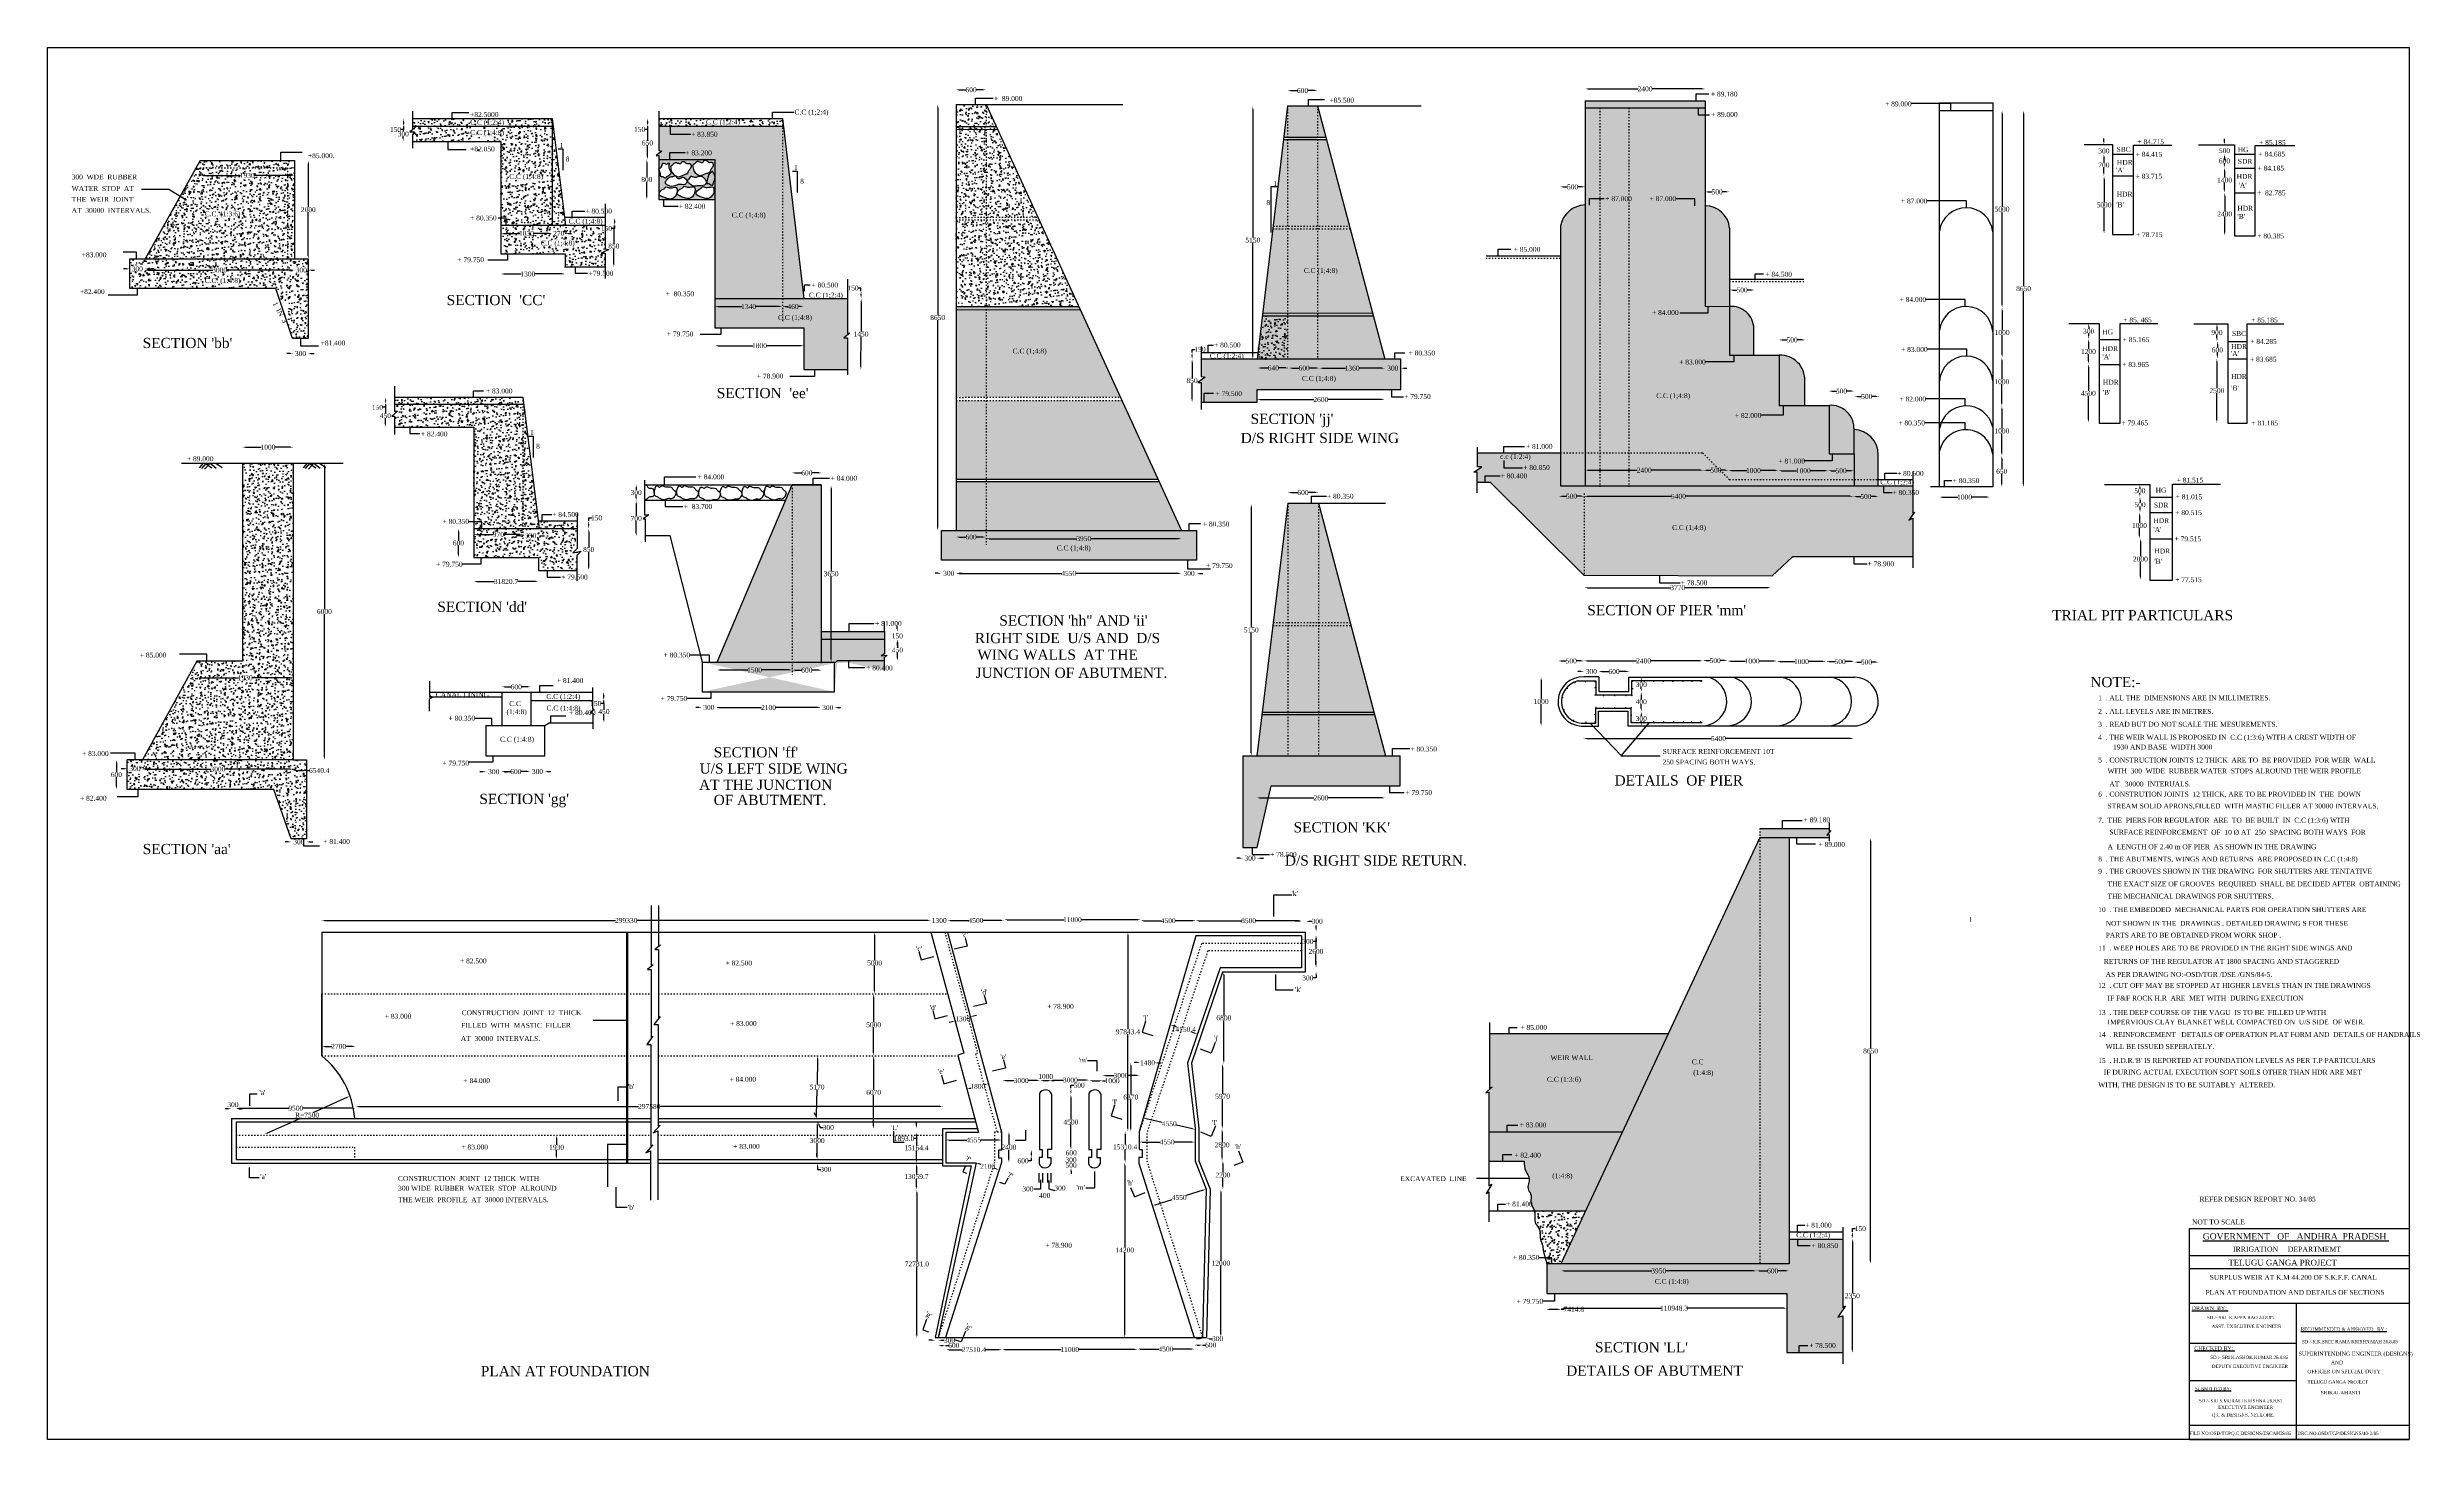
# Model space of a CAD drawing. Header units: millimetres. Extents: x 25263 to 1189477, y 36281 to 720269.
import ezdxf

# ---------------------------------------------------------------- set-up
doc = ezdxf.new("R2010")
doc.units = ezdxf.units.MM
doc.header["$MEASUREMENT"] = 0
doc.header["$PDMODE"] = 66
doc.header["$PDSIZE"] = 170
doc.linetypes.add('ACAD_ISO03W100', pattern=[30, 12, -18])
for name, color, linetype in [('DIM', 5, 'Continuous'), ('DOT LINE', 3, 'ACAD_ISO03W100'), ('DWG. LINE', 1, 'Continuous'), ('DWG.LINE', 10, 'Continuous'), ('HATCH', 2, 'Continuous'), ('TEXT', 7, 'Continuous')]:
    doc.layers.add(name, color=color, linetype=linetype)
doc.layers.add('TITLE', color=7, linetype='Continuous', lineweight=30)
doc.styles.get("Standard").update_dxf_attribs({"font": 'TIMES.TTF', "height": 2400})
doc.dimstyles.get("Standard").update_dxf_attribs({"dimtxt": 2400, "dimasz": 1500, "dimexe": 0.18, "dimexo": 0.0625, "dimgap": 0.09, "dimtad": 0, "dimtih": 1, "dimtoh": 1, "dimdec": 1, "dimzin": 0, "dimdsep": 46, "dimtxsty": 'Standard', "dimcen": 0.09, "dimse1": 1, "dimse2": 1, "dimclrd": 5, "dimclre": 5, "dimclrt": 4, "dimadec": 0, "dimazin": 0, "dimtfac": 1, "dimtdec": 1, "dimtofl": 0, "dimtmove": 0, "dimatfit": 3, "dimfxl": 1, "dimtolj": 1, "dimtzin": 0, "dimarcsym": 0})
pattern_1 = [(50, (0, 0), (5738.081, -502.017), [600, -6600]), (355, (0, 0), (-1110.01, 6017.537), [480, -5280]), (100.4514, (478, -42), (4628.075, 5515.516), [509.922, -5609.137]), (46.1842, (0, 1600), (8537.93, -1324.15), [900, -9900]), (96.6356, (711.5, 1490), (7477.3, 7792.943), [764.88, -8413.704]), (351.1842, (0, 1600), (7477.296, 7792.95), [720, -7920]), (21, (800, 1200), (4775.256, -3220.951), [600, -6600]), (326, (800, 1200), (1946.523, 5801.2), [480, -5280]), (71.4514, (1198, 931.6), (6721.78, 2580.244), [509.922, -5609.137]), (37.5, (0, 0), (97.279, 2663.151), [0, -5216, 0, -5360, 0, -5300]), (7.5, (0, 0), (2104.556, 3155.294), [0, -3056, 0, -5096, 0, -2020]), (327.5, (-1784, 0), (4270.5795, -180.439), [0, -2000, 0, -6240, 0, -8280]), (317.5, (-2584, 0), (4665.489, 800.84), [0, -2600, 0, -4144, 0, -5880])]

# ---------------------------------------------------------------- blocks, each defined once
blk = doc.blocks.new('*D2')
at = {"layer": 'Defpoints', "color": 0}
for p in [(146630, 664696), (146630, 616348), (153473, 616348)]:
    blk.add_point(p, dxfattribs=at)
at = {"layer": 'DIM', "color": 5, "lineweight": -2}
for p, q in [((153473, 663196), (153473, 641743)), ((153473, 617848), (153473, 639301))]:
    blk.add_line(p, q, dxfattribs=at)
at = {"layer": 'DIM', "color": 5}
for points in [[(153223, 663196), (153723, 663196), (153473, 664696)], [(153223, 617848), (153723, 617848), (153473, 616348)]]:
    blk.add_solid(points, dxfattribs=at)
at = {"layer": 'DIM', "color": 4, "insert": (153473, 640522), "char_height": 2400, "attachment_point": 5}
blk.add_mtext('\\A1;2000', dxfattribs=at)
blk = doc.blocks.new('*D3')
at = {"layer": 'Defpoints', "color": 0}
for p in [(65702, 611456), (65702, 611456), (73184, 611456)]:
    blk.add_point(p, dxfattribs=at)
at = {"layer": 'DIM', "color": 5, "lineweight": -2}
for p, q in [((64202, 611456), (62702, 611456)), ((74684, 611456), (76184, 611456))]:
    blk.add_line(p, q, dxfattribs=at)
at = {"layer": 'DIM', "color": 5}
for points in [[(64202, 611706), (64202, 611206), (65702, 611456)], [(74684, 611706), (74684, 611206), (73184, 611456)]]:
    blk.add_solid(points, dxfattribs=at)
at = {"layer": 'DIM', "color": 4, "insert": (69443, 611456), "char_height": 2400, "attachment_point": 5}
blk.add_mtext('\\A1;300', dxfattribs=at)
blk = doc.blocks.new('*D4')
at = {"layer": 'Defpoints', "color": 0}
for p in [(467610, 291317), (459363, 285556), (467610, 285556)]:
    blk.add_point(p, dxfattribs=at)
at = {"layer": 'DIM', "color": 5, "lineweight": -2}
for p, q in [((457863, 291317), (456363, 291317)), ((469110, 291317), (470610, 291317))]:
    blk.add_line(p, q, dxfattribs=at)
at = {"layer": 'DIM', "color": 5}
for points in [[(457863, 291567), (457863, 291067), (459363, 291317)], [(469110, 291567), (469110, 291067), (467610, 291317)]]:
    blk.add_solid(points, dxfattribs=at)
at = {"layer": 'DIM', "color": 4, "insert": (463486, 291317), "char_height": 2400, "attachment_point": 5}
blk.add_mtext('\\A1;1300 ', dxfattribs=at)
blk = doc.blocks.new('*D5')
at = {"layer": 'Defpoints', "color": 0}
for p in [(459347, 291314), (160043, 284940), (459347, 284940)]:
    blk.add_point(p, dxfattribs=at)
at = {"layer": 'DIM', "color": 5, "lineweight": -2}
for p, q in [((161543, 291314), (304481, 291314)), ((457847, 291314), (314910, 291314))]:
    blk.add_line(p, q, dxfattribs=at)
at = {"layer": 'DIM', "color": 5}
for points in [[(161543, 291564), (161543, 291064), (160043, 291314)], [(457847, 291564), (457847, 291064), (459347, 291314)]]:
    blk.add_solid(points, dxfattribs=at)
at = {"layer": 'DIM', "color": 4, "insert": (309695, 291314), "char_height": 2400, "attachment_point": 5}
blk.add_mtext('\\A1;299330', dxfattribs=at)
blk = doc.blocks.new('*D6')
at = {"layer": 'Defpoints', "color": 0}
for p in [(146096, 516021), (146096, 370205), (161386, 370205)]:
    blk.add_point(p, dxfattribs=at)
at = {"layer": 'DIM', "color": 5, "lineweight": -2}
for p, q in [((161386, 514521), (161386, 444334)), ((161386, 371705), (161386, 441892))]:
    blk.add_line(p, q, dxfattribs=at)
at = {"layer": 'DIM', "color": 5}
for points in [[(161136, 514521), (161636, 514521), (161386, 516021)], [(161136, 371705), (161636, 371705), (161386, 370205)]]:
    blk.add_solid(points, dxfattribs=at)
at = {"layer": 'DIM', "color": 4, "insert": (161386, 443113), "char_height": 2400, "attachment_point": 5}
blk.add_mtext('\\A1;6000', dxfattribs=at)
blk = doc.blocks.new('*D7')
at = {"layer": 'Defpoints', "color": 0}
for p in [(146096, 370205), (152636, 370205), (152636, 365027)]:
    blk.add_point(p, dxfattribs=at)
at = {"layer": 'DIM', "color": 5, "lineweight": -2}
for p, q in [((147596, 365027), (151136, 365027)), ((152636, 365027), (154136, 365027))]:
    blk.add_line(p, q, dxfattribs=at)
at = {"layer": 'DIM', "color": 5}
for points in [[(147596, 365277), (147596, 364777), (146096, 365027)], [(151136, 365277), (151136, 364777), (152636, 365027)]]:
    blk.add_solid(points, dxfattribs=at)
at = {"layer": 'DIM', "color": 4, "insert": (158872, 365027), "char_height": 2400, "attachment_point": 5}
blk.add_mtext('\\A1;6540.4', dxfattribs=at)
blk = doc.blocks.new('*D8')
at = {"layer": 'Defpoints', "color": 0}
for p in [(72033, 365665), (72033, 365027), (146096, 365027)]:
    blk.add_point(p, dxfattribs=at)
at = {"layer": 'DIM', "color": 5, "lineweight": -2}
for p, q in [((73533, 365665), (105656, 365665)), ((144596, 365665), (112473, 365665))]:
    blk.add_line(p, q, dxfattribs=at)
at = {"layer": 'DIM', "color": 5}
for points in [[(73533, 365915), (73533, 365415), (72033, 365665)], [(144596, 365915), (144596, 365415), (146096, 365665)]]:
    blk.add_solid(points, dxfattribs=at)
at = {"layer": 'DIM', "color": 4, "insert": (109065, 365665), "char_height": 2400, "attachment_point": 5}
blk.add_mtext('\\A1;3000', dxfattribs=at)
blk = doc.blocks.new('*D9')
at = {"layer": 'Defpoints', "color": 0}
for p in [(64549, 365893), (64549, 365665), (72033, 365665)]:
    blk.add_point(p, dxfattribs=at)
at = {"layer": 'DIM', "color": 5, "lineweight": -2}
for p, q in [((63049, 365893), (61549, 365893)), ((73533, 365893), (75033, 365893))]:
    blk.add_line(p, q, dxfattribs=at)
at = {"layer": 'DIM', "color": 5}
for points in [[(63049, 366143), (63049, 365643), (64549, 365893)], [(73533, 366143), (73533, 365643), (72033, 365893)]]:
    blk.add_solid(points, dxfattribs=at)
at = {"layer": 'DIM', "color": 4, "insert": (68291, 365893), "char_height": 2400, "attachment_point": 5}
blk.add_mtext('\\A1;300', dxfattribs=at)
blk = doc.blocks.new('*D10')
at = {"layer": 'Defpoints', "color": 0}
for p in [(145081, 331463), (152636, 331463), (152636, 329919)]:
    blk.add_point(p, dxfattribs=at)
at = {"layer": 'DIM', "color": 5, "lineweight": -2}
for p, q in [((143581, 329919), (142081, 329919)), ((154136, 329919), (155636, 329919))]:
    blk.add_line(p, q, dxfattribs=at)
at = {"layer": 'DIM', "color": 5}
for points in [[(143581, 330169), (143581, 329669), (145081, 329919)], [(154136, 330169), (154136, 329669), (152636, 329919)]]:
    blk.add_solid(points, dxfattribs=at)
at = {"layer": 'DIM', "color": 4, "insert": (148859, 329919), "char_height": 2400, "attachment_point": 5}
blk.add_mtext('\\A1;300', dxfattribs=at)
blk = doc.blocks.new('*D11')
at = {"layer": 'Defpoints', "color": 0}
for p in [(59161, 370205), (64549, 370205), (64549, 355721)]:
    blk.add_point(p, dxfattribs=at)
at = {"layer": 'DIM', "color": 5, "lineweight": -2}
for p, q in [((59161, 368705), (59161, 364183)), ((59161, 357221), (59161, 361742))]:
    blk.add_line(p, q, dxfattribs=at)
at = {"layer": 'DIM', "color": 5}
for points in [[(58911, 368705), (59411, 368705), (59161, 370205)], [(58911, 357221), (59411, 357221), (59161, 355721)]]:
    blk.add_solid(points, dxfattribs=at)
at = {"layer": 'DIM', "color": 4, "insert": (59161, 362963), "char_height": 2400, "attachment_point": 5}
blk.add_mtext('\\A1;600', dxfattribs=at)
blk = doc.blocks.new('*D12')
at = {"layer": 'Defpoints', "color": 0}
for p in [(98889, 410788), (146096, 410788), (146096, 410554)]:
    blk.add_point(p, dxfattribs=at)
at = {"layer": 'DIM', "color": 5, "lineweight": -2}
for p, q in [((100389, 410554), (119219, 410554)), ((144596, 410554), (125765, 410554))]:
    blk.add_line(p, q, dxfattribs=at)
at = {"layer": 'DIM', "color": 5}
for points in [[(100389, 410804), (100389, 410304), (98889, 410554)], [(144596, 410804), (144596, 410304), (146096, 410554)]]:
    blk.add_solid(points, dxfattribs=at)
at = {"layer": 'DIM', "color": 4, "insert": (122492, 410554), "char_height": 2400, "attachment_point": 5}
blk.add_mtext('\\A1;1930', dxfattribs=at)
blk = doc.blocks.new('*D13')
at = {"layer": 'Defpoints', "color": 0}
for p in [(121211, 516021), (146096, 523850), (146096, 516021)]:
    blk.add_point(p, dxfattribs=at)
at = {"layer": 'DIM', "color": 5, "lineweight": -2}
for p, q in [((122711, 523850), (130380, 523850)), ((144596, 523850), (136927, 523850))]:
    blk.add_line(p, q, dxfattribs=at)
at = {"layer": 'DIM', "color": 5}
for points in [[(122711, 524100), (122711, 523600), (121211, 523850)], [(144596, 524100), (144596, 523600), (146096, 523850)]]:
    blk.add_solid(points, dxfattribs=at)
at = {"layer": 'DIM', "color": 4, "insert": (133653, 523850), "char_height": 2400, "attachment_point": 5}
blk.add_mtext('\\A1;1000', dxfattribs=at)
blk = doc.blocks.new('*D14')
at = {"layer": 'Defpoints', "color": 0}
for p in [(195852, 544934), (191335, 533677), (195852, 533677)]:
    blk.add_point(p, dxfattribs=at)
at = {"layer": 'DIM', "color": 5, "lineweight": -2}
for p, q in [((191335, 543434), (191335, 540526)), ((191335, 535177), (191335, 538085))]:
    blk.add_line(p, q, dxfattribs=at)
at = {"layer": 'DIM', "color": 5}
for points in [[(191085, 543434), (191585, 543434), (191335, 544934)], [(191085, 535177), (191585, 535177), (191335, 533677)]]:
    blk.add_solid(points, dxfattribs=at)
at = {"layer": 'DIM', "color": 4, "insert": (191335, 539306), "char_height": 2400, "attachment_point": 5}
blk.add_mtext('\\A1;450', dxfattribs=at)
blk = doc.blocks.new('*D15')
at = {"layer": 'Defpoints', "color": 0}
for p in [(195852, 548358), (191335, 544934), (195852, 544934)]:
    blk.add_point(p, dxfattribs=at)
at = {"layer": 'DIM', "color": 5, "lineweight": -2}
for p, q in [((191335, 543434), (189835, 543434)), ((191335, 546858), (191335, 546434)), ((191335, 544934), (191335, 543434))]:
    blk.add_line(p, q, dxfattribs=at)
at = {"layer": 'DIM', "color": 5}
for points in [[(191085, 546858), (191585, 546858), (191335, 548358)], [(191085, 546434), (191585, 546434), (191335, 544934)]]:
    blk.add_solid(points, dxfattribs=at)
at = {"layer": 'DIM', "color": 4, "insert": (187448, 543434), "char_height": 2400, "attachment_point": 5}
blk.add_mtext('\\A1;150', dxfattribs=at)
blk = doc.blocks.new('*D16')
at = {"layer": 'Defpoints', "color": 0}
for p in [(234744, 483816), (227237, 469656), (234744, 469656)]:
    blk.add_point(p, dxfattribs=at)
at = {"layer": 'DIM', "color": 5, "lineweight": -2}
for p, q in [((227237, 482316), (227237, 477957)), ((227237, 471156), (227237, 475515))]:
    blk.add_line(p, q, dxfattribs=at)
at = {"layer": 'DIM', "color": 5}
for points in [[(226987, 482316), (227487, 482316), (227237, 483816)], [(226987, 471156), (227487, 471156), (227237, 469656)]]:
    blk.add_solid(points, dxfattribs=at)
at = {"layer": 'DIM', "color": 4, "insert": (227237, 476736), "char_height": 2400, "attachment_point": 5}
blk.add_mtext('\\A1;600', dxfattribs=at)
blk = doc.blocks.new('*D17')
at = {"layer": 'Defpoints', "color": 0}
for p in [(234744, 469656), (266564, 469656), (266564, 457804)]:
    blk.add_point(p, dxfattribs=at)
at = {"layer": 'DIM', "color": 5, "lineweight": -2}
for p, q in [((236244, 457804), (245046, 457804)), ((265064, 457804), (256262, 457804))]:
    blk.add_line(p, q, dxfattribs=at)
at = {"layer": 'DIM', "color": 5}
for points in [[(236244, 458054), (236244, 457554), (234744, 457804)], [(265064, 458054), (265064, 457554), (266564, 457804)]]:
    blk.add_solid(points, dxfattribs=at)
at = {"layer": 'DIM', "color": 4, "insert": (250654, 457804), "char_height": 2400, "attachment_point": 5}
blk.add_mtext('\\A1;31820.7', dxfattribs=at)
blk = doc.blocks.new('*D18')
at = {"layer": 'Defpoints', "color": 0}
for p in [(285521, 483816), (291249, 483816), (285521, 463308)]:
    blk.add_point(p, dxfattribs=at)
at = {"layer": 'DIM', "color": 5, "lineweight": -2}
for p, q in [((291249, 482316), (291249, 474783)), ((291249, 464808), (291249, 472341))]:
    blk.add_line(p, q, dxfattribs=at)
at = {"layer": 'DIM', "color": 5}
for points in [[(290999, 482316), (291499, 482316), (291249, 483816)], [(290999, 464808), (291499, 464808), (291249, 463308)]]:
    blk.add_solid(points, dxfattribs=at)
at = {"layer": 'DIM', "color": 4, "insert": (291249, 473562), "char_height": 2400, "attachment_point": 5}
blk.add_mtext('\\A1;850', dxfattribs=at)
blk = doc.blocks.new('*D19')
at = {"layer": 'Defpoints', "color": 0}
for p in [(285578, 487593), (285578, 483816), (291246, 487593)]:
    blk.add_point(p, dxfattribs=at)
at = {"layer": 'DIM', "color": 5, "lineweight": -2}
for p, q in [((291246, 487593), (291246, 489093)), ((291246, 489093), (292746, 489093)), ((291246, 485316), (291246, 486093))]:
    blk.add_line(p, q, dxfattribs=at)
at = {"layer": 'DIM', "color": 5}
for points in [[(290996, 486093), (291496, 486093), (291246, 487593)], [(290996, 485316), (291496, 485316), (291246, 483816)]]:
    blk.add_solid(points, dxfattribs=at)
at = {"layer": 'DIM', "color": 4, "insert": (295133, 489093), "char_height": 2400, "attachment_point": 5}
blk.add_mtext('\\A1;150', dxfattribs=at)
blk = doc.blocks.new('*D20')
at = {"layer": 'Defpoints', "color": 0}
for p in [(258972, 480431), (266556, 480431), (266556, 480349)]:
    blk.add_point(p, dxfattribs=at)
at = {"layer": 'DIM', "color": 5, "lineweight": -2}
for p, q in [((257472, 480349), (255972, 480349)), ((268056, 480349), (269556, 480349))]:
    blk.add_line(p, q, dxfattribs=at)
at = {"layer": 'DIM', "color": 5}
for points in [[(257472, 480599), (257472, 480099), (258972, 480349)], [(268056, 480599), (268056, 480099), (266556, 480349)]]:
    blk.add_solid(points, dxfattribs=at)
at = {"layer": 'DIM', "color": 4, "insert": (262764, 480349), "char_height": 2400, "attachment_point": 5}
blk.add_mtext('\\A1;330', dxfattribs=at)
blk = doc.blocks.new('*D21')
at = {"layer": 'Defpoints', "color": 0}
for p in [(234744, 480883), (234744, 480349), (258972, 480349)]:
    blk.add_point(p, dxfattribs=at)
at = {"layer": 'DIM', "color": 5, "lineweight": -2}
for p, q in [((236244, 480883), (244333, 480883)), ((257472, 480883), (249382, 480883))]:
    blk.add_line(p, q, dxfattribs=at)
at = {"layer": 'DIM', "color": 5}
for points in [[(236244, 481133), (236244, 480633), (234744, 480883)], [(257472, 481133), (257472, 480633), (258972, 480883)]]:
    blk.add_solid(points, dxfattribs=at)
at = {"layer": 'DIM', "color": 4, "insert": (246858, 480883), "char_height": 2400, "attachment_point": 5}
blk.add_mtext('\\A1;970', dxfattribs=at)
blk = doc.blocks.new('*D22')
at = {"layer": 'Defpoints', "color": 0}
for p in [(100343, 664696), (146630, 664696), (100343, 657376)]:
    blk.add_point(p, dxfattribs=at)
at = {"layer": 'DIM', "color": 5, "lineweight": -2}
for p, q in [((101843, 657376), (120213, 657376)), ((145130, 657376), (126759, 657376))]:
    blk.add_line(p, q, dxfattribs=at)
at = {"layer": 'DIM', "color": 5}
for points in [[(101843, 657626), (101843, 657126), (100343, 657376)], [(145130, 657626), (145130, 657126), (146630, 657376)]]:
    blk.add_solid(points, dxfattribs=at)
at = {"layer": 'DIM', "color": 4, "insert": (123486, 657376), "char_height": 2400, "attachment_point": 5}
blk.add_mtext('\\A1;1930', dxfattribs=at)
blk = doc.blocks.new('*D23')
at = {"layer": 'Defpoints', "color": 0}
for p in [(73184, 611456), (146600, 611456), (146600, 610870)]:
    blk.add_point(p, dxfattribs=at)
at = {"layer": 'DIM', "color": 5, "lineweight": -2}
for p, q in [((74684, 610870), (106483, 610870)), ((145100, 610870), (113301, 610870))]:
    blk.add_line(p, q, dxfattribs=at)
at = {"layer": 'DIM', "color": 5}
for points in [[(74684, 611120), (74684, 610620), (73184, 610870)], [(145100, 611120), (145100, 610620), (146600, 610870)]]:
    blk.add_solid(points, dxfattribs=at)
at = {"layer": 'DIM', "color": 4, "insert": (109892, 610870), "char_height": 2400, "attachment_point": 5}
blk.add_mtext('\\A1;3000', dxfattribs=at)
blk = doc.blocks.new('*D24')
at = {"layer": 'Defpoints', "color": 0}
for p in [(146600, 610870), (153473, 610870), (153473, 610870)]:
    blk.add_point(p, dxfattribs=at)
at = {"layer": 'DIM', "color": 5, "lineweight": -2}
for p, q in [((145100, 610870), (143600, 610870)), ((154973, 610870), (156473, 610870))]:
    blk.add_line(p, q, dxfattribs=at)
at = {"layer": 'DIM', "color": 5}
for points in [[(145100, 611120), (145100, 610620), (146600, 610870)], [(154973, 611120), (154973, 610620), (153473, 610870)]]:
    blk.add_solid(points, dxfattribs=at)
at = {"layer": 'DIM', "color": 4, "insert": (150036, 610870), "char_height": 2400, "attachment_point": 5}
blk.add_mtext('\\A1;300', dxfattribs=at)
blk = doc.blocks.new('*D25')
at = {"layer": 'Defpoints', "color": 0}
for p in [(146007, 569926), (153310, 569926), (153310, 569858)]:
    blk.add_point(p, dxfattribs=at)
at = {"layer": 'DIM', "color": 5, "lineweight": -2}
for p, q in [((144507, 569858), (143007, 569858)), ((154810, 569858), (156310, 569858))]:
    blk.add_line(p, q, dxfattribs=at)
at = {"layer": 'DIM', "color": 5}
for points in [[(144507, 570108), (144507, 569608), (146007, 569858)], [(154810, 570108), (154810, 569608), (153310, 569858)]]:
    blk.add_solid(points, dxfattribs=at)
at = {"layer": 'DIM', "color": 4, "insert": (149658, 569858), "char_height": 2400, "attachment_point": 5}
blk.add_mtext('\\A1;300', dxfattribs=at)
blk = doc.blocks.new('*D26')
at = {"layer": 'Defpoints', "color": 0}
for p in [(200246, 681361), (200655, 685142), (200655, 681361)]:
    blk.add_point(p, dxfattribs=at)
at = {"layer": 'DIM', "color": 5, "lineweight": -2}
for p, q in [((200246, 679861), (198746, 679861)), ((200246, 683642), (200246, 682861)), ((200246, 681361), (200246, 679861))]:
    blk.add_line(p, q, dxfattribs=at)
at = {"layer": 'DIM', "color": 5}
for points in [[(199996, 683642), (200496, 683642), (200246, 685142)], [(199996, 682861), (200496, 682861), (200246, 681361)]]:
    blk.add_solid(points, dxfattribs=at)
at = {"layer": 'DIM', "color": 4, "insert": (196359, 679861), "char_height": 2400, "attachment_point": 5}
blk.add_mtext('\\A1;150', dxfattribs=at)
blk = doc.blocks.new('*D27')
at = {"layer": 'Defpoints', "color": 0}
for p in [(200246, 681335), (200121, 674101), (200246, 674101)]:
    blk.add_point(p, dxfattribs=at)
at = {"layer": 'DIM', "color": 5, "lineweight": -2}
for p, q in [((200121, 679835), (200121, 678939)), ((200121, 675601), (200121, 676497))]:
    blk.add_line(p, q, dxfattribs=at)
at = {"layer": 'DIM', "color": 5}
for points in [[(199871, 679835), (200371, 679835), (200121, 681335)], [(199871, 675601), (200371, 675601), (200121, 674101)]]:
    blk.add_solid(points, dxfattribs=at)
at = {"layer": 'DIM', "color": 4, "insert": (200121, 677718), "char_height": 2400, "attachment_point": 5}
blk.add_mtext('\\A1;300', dxfattribs=at)
blk = doc.blocks.new('*D28')
at = {"layer": 'Defpoints', "color": 0}
for p in [(248036, 633011), (273293, 633011), (273293, 628877)]:
    blk.add_point(p, dxfattribs=at)
at = {"layer": 'DIM', "color": 5, "lineweight": -2}
for p, q in [((249536, 628877), (257391, 628877)), ((271793, 628877), (263937, 628877))]:
    blk.add_line(p, q, dxfattribs=at)
at = {"layer": 'DIM', "color": 5}
for points in [[(249536, 629127), (249536, 628627), (248036, 628877)], [(271793, 629127), (271793, 628627), (273293, 628877)]]:
    blk.add_solid(points, dxfattribs=at)
at = {"layer": 'DIM', "color": 4, "insert": (260664, 628877), "char_height": 2400, "attachment_point": 5}
blk.add_mtext('\\A1;1030', dxfattribs=at)
blk = doc.blocks.new('*D29')
at = {"layer": 'Defpoints', "color": 0}
for p in [(273293, 633011), (279846, 628823), (279886, 632947)]:
    blk.add_point(p, dxfattribs=at)
at = {"layer": 'DIM', "color": 5, "lineweight": -2}
for p, q in [((271753, 628901), (270253, 628916)), ((281346, 628808), (282846, 628793))]:
    blk.add_line(p, q, dxfattribs=at)
at = {"layer": 'DIM', "color": 5}
for points in [[(271755, 629151), (271750, 628651), (273253, 628887)], [(281348, 629058), (281343, 628558), (279846, 628823)]]:
    blk.add_solid(points, dxfattribs=at)
at = {"layer": 'DIM', "color": 4, "insert": (276549, 628855), "char_height": 2400, "attachment_point": 5}
blk.add_mtext('\\A1;270', dxfattribs=at)
blk = doc.blocks.new('*D30')
at = {"layer": 'Defpoints', "color": 0}
for p in [(303865, 632816), (303888, 636524), (303888, 632816)]:
    blk.add_point(p, dxfattribs=at)
at = {"layer": 'DIM', "color": 5, "lineweight": -2}
for p, q in [((303865, 631316), (302365, 631316)), ((303865, 635024), (303865, 634316)), ((303865, 632816), (303865, 631316))]:
    blk.add_line(p, q, dxfattribs=at)
at = {"layer": 'DIM', "color": 5}
for points in [[(303615, 635024), (304115, 635024), (303865, 636524)], [(303615, 634316), (304115, 634316), (303865, 632816)]]:
    blk.add_solid(points, dxfattribs=at)
at = {"layer": 'DIM', "color": 4, "insert": (299978, 631316), "char_height": 2400, "attachment_point": 5}
blk.add_mtext('\\A1;150', dxfattribs=at)
blk = doc.blocks.new('*D31')
at = {"layer": 'Defpoints', "color": 0}
for p in [(303865, 632816), (303608, 612413), (303865, 612413)]:
    blk.add_point(p, dxfattribs=at)
at = {"layer": 'DIM', "color": 5, "lineweight": -2}
for p, q in [((303608, 631316), (303608, 623835)), ((303608, 613913), (303608, 621393))]:
    blk.add_line(p, q, dxfattribs=at)
at = {"layer": 'DIM', "color": 5}
for points in [[(303358, 631316), (303858, 631316), (303608, 632816)], [(303358, 613913), (303858, 613913), (303608, 612413)]]:
    blk.add_solid(points, dxfattribs=at)
at = {"layer": 'DIM', "color": 4, "insert": (303608, 622614), "char_height": 2400, "attachment_point": 5}
blk.add_mtext('\\A1;850', dxfattribs=at)
blk = doc.blocks.new('*D32')
at = {"layer": 'Defpoints', "color": 0}
for p in [(248036, 618786), (279692, 618786), (279692, 608940)]:
    blk.add_point(p, dxfattribs=at)
at = {"layer": 'DIM', "color": 5, "lineweight": -2}
for p, q in [((249536, 608940), (258069, 608940)), ((278192, 608940), (264615, 608940))]:
    blk.add_line(p, q, dxfattribs=at)
at = {"layer": 'DIM', "color": 5}
for points in [[(249536, 609190), (249536, 608690), (248036, 608940)], [(278192, 609190), (278192, 608690), (279692, 608940)]]:
    blk.add_solid(points, dxfattribs=at)
at = {"layer": 'DIM', "color": 4, "insert": (261342, 608940), "char_height": 2400, "attachment_point": 5}
blk.add_mtext('\\A1;1300', dxfattribs=at)
blk = doc.blocks.new('*D33')
at = {"layer": 'Defpoints', "color": 0}
for p in [(320169, 681508), (322636, 685333), (322636, 681508)]:
    blk.add_point(p, dxfattribs=at)
at = {"layer": 'DIM', "color": 5, "lineweight": -2}
for p, q in [((320169, 680008), (318669, 680008)), ((320169, 683834), (320169, 683008)), ((320169, 681508), (320169, 680008))]:
    blk.add_line(p, q, dxfattribs=at)
at = {"layer": 'DIM', "color": 5}
for points in [[(319919, 683834), (320419, 683834), (320169, 685334)], [(319919, 683008), (320419, 683008), (320169, 681508)]]:
    blk.add_solid(points, dxfattribs=at)
at = {"layer": 'DIM', "color": 4, "insert": (316282, 680008), "char_height": 2400, "attachment_point": 5}
blk.add_mtext('\\A1;150', dxfattribs=at)
blk = doc.blocks.new('*D34')
at = {"layer": 'Defpoints', "color": 0}
for p in [(325768, 681508), (320157, 665193), (325768, 665193)]:
    blk.add_point(p, dxfattribs=at)
at = {"layer": 'DIM', "color": 5, "lineweight": -2}
for p, q in [((320157, 680008), (320157, 674571)), ((320157, 666693), (320157, 672129))]:
    blk.add_line(p, q, dxfattribs=at)
at = {"layer": 'DIM', "color": 5}
for points in [[(319907, 680008), (320407, 680008), (320157, 681508)], [(319907, 666693), (320407, 666693), (320157, 665193)]]:
    blk.add_solid(points, dxfattribs=at)
at = {"layer": 'DIM', "color": 4, "insert": (320157, 673350), "char_height": 2400, "attachment_point": 5}
blk.add_mtext('\\A1;650', dxfattribs=at)
blk = doc.blocks.new('*D35')
at = {"layer": 'Defpoints', "color": 0}
for p in [(320157, 665193), (319836, 645526), (320157, 645526)]:
    blk.add_point(p, dxfattribs=at)
at = {"layer": 'DIM', "color": 5, "lineweight": -2}
for p, q in [((319836, 663693), (319836, 656580)), ((319836, 647026), (319836, 654138))]:
    blk.add_line(p, q, dxfattribs=at)
at = {"layer": 'DIM', "color": 5}
for points in [[(319586, 663693), (320086, 663693), (319836, 665193)], [(319586, 647026), (320086, 647026), (319836, 645526)]]:
    blk.add_solid(points, dxfattribs=at)
at = {"layer": 'DIM', "color": 4, "insert": (319836, 655359), "char_height": 2400, "attachment_point": 5}
blk.add_mtext('\\A1;800', dxfattribs=at)
blk = doc.blocks.new('*D36')
at = {"layer": 'Defpoints', "color": 0}
for p in [(353289, 582477), (397044, 582477), (397044, 573705)]:
    blk.add_point(p, dxfattribs=at)
at = {"layer": 'DIM', "color": 5, "lineweight": -2}
for p, q in [((354789, 573705), (371893, 573705)), ((395544, 573705), (378440, 573705))]:
    blk.add_line(p, q, dxfattribs=at)
at = {"layer": 'DIM', "color": 5}
for points in [[(354789, 573955), (354789, 573455), (353289, 573705)], [(395544, 573955), (395544, 573455), (397044, 573705)]]:
    blk.add_solid(points, dxfattribs=at)
at = {"layer": 'DIM', "color": 4, "insert": (375167, 573705), "char_height": 2400, "attachment_point": 5}
blk.add_mtext('\\A1;1800', dxfattribs=at)
blk = doc.blocks.new('*D37')
at = {"layer": 'Defpoints', "color": 0}
for p in [(418512, 596859), (425175, 596830), (418362, 562012)]:
    blk.add_point(p, dxfattribs=at)
at = {"layer": 'DIM', "color": 5, "lineweight": -2}
for p, q in [((425168, 595330), (425105, 580628)), ((425031, 563484), (425094, 578186))]:
    blk.add_line(p, q, dxfattribs=at)
at = {"layer": 'DIM', "color": 5}
for points in [[(424918, 595331), (425418, 595329), (425175, 596830)], [(424781, 563485), (425281, 563483), (425024, 561984)]]:
    blk.add_solid(points, dxfattribs=at)
at = {"layer": 'DIM', "color": 4, "insert": (425099, 579407), "char_height": 2400, "attachment_point": 5}
blk.add_mtext('\\A1;1450', dxfattribs=at)
blk = doc.blocks.new('*D38')
at = {"layer": 'Defpoints', "color": 0}
for p in [(418449, 600406), (418512, 596859), (425060, 600524)]:
    blk.add_point(p, dxfattribs=at)
at = {"layer": 'DIM', "color": 5, "lineweight": -2}
for p, q in [((425033, 602024), (423533, 602024)), ((425060, 600524), (425033, 602024)), ((425097, 598477), (425087, 599025))]:
    blk.add_line(p, q, dxfattribs=at)
at = {"layer": 'DIM', "color": 5}
for points in [[(425337, 599029), (424837, 599020), (425060, 600524)], [(425347, 598481), (424847, 598472), (425124, 596977)]]:
    blk.add_solid(points, dxfattribs=at)
at = {"layer": 'DIM', "color": 4, "insert": (421146, 602024), "char_height": 2400, "attachment_point": 5}
blk.add_mtext('\\A1;150 ', dxfattribs=at)
blk = doc.blocks.new('*D39')
at = {"layer": 'Defpoints', "color": 0}
for p in [(462745, 692165), (471791, 692165), (471791, 482912)]:
    blk.add_point(p, dxfattribs=at)
at = {"layer": 'DIM', "color": 5, "lineweight": -2}
for p, q in [((462745, 690665), (462745, 588759)), ((462745, 484412), (462745, 586318))]:
    blk.add_line(p, q, dxfattribs=at)
at = {"layer": 'DIM', "color": 5}
for points in [[(462495, 690665), (462995, 690665), (462745, 692165)], [(462495, 484412), (462995, 484412), (462745, 482912)]]:
    blk.add_solid(points, dxfattribs=at)
at = {"layer": 'DIM', "color": 4, "insert": (462745, 587538), "char_height": 2400, "attachment_point": 5}
blk.add_mtext('\\A1;8650', dxfattribs=at)
blk = doc.blocks.new('*D40')
at = {"layer": 'Defpoints', "color": 0}
for p in [(471791, 482912), (486508, 482912), (486508, 479702)]:
    blk.add_point(p, dxfattribs=at)
at = {"layer": 'DIM', "color": 5, "lineweight": -2}
for p, q in [((473291, 479702), (476631, 479702)), ((485008, 479702), (481668, 479702))]:
    blk.add_line(p, q, dxfattribs=at)
at = {"layer": 'DIM', "color": 5}
for points in [[(473291, 479952), (473291, 479452), (471791, 479702)], [(485008, 479952), (485008, 479452), (486508, 479702)]]:
    blk.add_solid(points, dxfattribs=at)
at = {"layer": 'DIM', "color": 4, "insert": (479150, 479702), "char_height": 2400, "attachment_point": 5}
blk.add_mtext('\\A1;600', dxfattribs=at)
blk = doc.blocks.new('*D41')
at = {"layer": 'Defpoints', "color": 0}
for p in [(486508, 482912), (582562, 482912), (582562, 478906)]:
    blk.add_point(p, dxfattribs=at)
at = {"layer": 'DIM', "color": 5, "lineweight": -2}
for p, q in [((488008, 478906), (531126, 478906)), ((581062, 478906), (537944, 478906))]:
    blk.add_line(p, q, dxfattribs=at)
at = {"layer": 'DIM', "color": 5}
for points in [[(488008, 479156), (488008, 478656), (486508, 478906)], [(581062, 479156), (581062, 478656), (582562, 478906)]]:
    blk.add_solid(points, dxfattribs=at)
at = {"layer": 'DIM', "color": 4, "insert": (534535, 478906), "char_height": 2400, "attachment_point": 5}
blk.add_mtext('\\A1;3950', dxfattribs=at)
blk = doc.blocks.new('*D42')
at = {"layer": 'Defpoints', "color": 0}
for p in [(582562, 482912), (589976, 482912), (589976, 461854)]:
    blk.add_point(p, dxfattribs=at)
at = {"layer": 'DIM', "color": 5, "lineweight": -2}
for p, q in [((581062, 461854), (579562, 461854)), ((591476, 461854), (592976, 461854))]:
    blk.add_line(p, q, dxfattribs=at)
at = {"layer": 'DIM', "color": 5}
for points in [[(581062, 462104), (581062, 461604), (582562, 461854)], [(591476, 462104), (591476, 461604), (589976, 461854)]]:
    blk.add_solid(points, dxfattribs=at)
at = {"layer": 'DIM', "color": 4, "insert": (586269, 461854), "char_height": 2400, "attachment_point": 5}
blk.add_mtext('\\A1;300', dxfattribs=at)
blk = doc.blocks.new('*D43')
at = {"layer": 'Defpoints', "color": 0}
for p in [(464544, 482912), (471791, 482912), (464544, 461884)]:
    blk.add_point(p, dxfattribs=at)
at = {"layer": 'DIM', "color": 5, "lineweight": -2}
for p, q in [((463044, 461884), (461544, 461884)), ((473291, 461884), (474791, 461884))]:
    blk.add_line(p, q, dxfattribs=at)
at = {"layer": 'DIM', "color": 5}
for points in [[(463044, 462134), (463044, 461634), (464544, 461884)], [(473291, 462134), (473291, 461634), (471791, 461884)]]:
    blk.add_solid(points, dxfattribs=at)
at = {"layer": 'DIM', "color": 4, "insert": (468168, 461884), "char_height": 2400, "attachment_point": 5}
blk.add_mtext('\\A1;300', dxfattribs=at)
blk = doc.blocks.new('*D44')
at = {"layer": 'Defpoints', "color": 0}
for p in [(486508, 699440), (471791, 692165), (486508, 692165)]:
    blk.add_point(p, dxfattribs=at)
at = {"layer": 'DIM', "color": 5, "lineweight": -2}
for p, q in [((473291, 699440), (476631, 699440)), ((485008, 699440), (481668, 699440))]:
    blk.add_line(p, q, dxfattribs=at)
at = {"layer": 'DIM', "color": 5}
for points in [[(473291, 699690), (473291, 699190), (471791, 699440)], [(485008, 699690), (485008, 699190), (486508, 699440)]]:
    blk.add_solid(points, dxfattribs=at)
at = {"layer": 'DIM', "color": 4, "insert": (479150, 699440), "char_height": 2400, "attachment_point": 5}
blk.add_mtext('\\A1;600', dxfattribs=at)
blk = doc.blocks.new('*D45')
at = {"layer": 'Defpoints', "color": 0}
for p in [(353289, 596859), (386410, 596859), (386410, 592908)]:
    blk.add_point(p, dxfattribs=at)
at = {"layer": 'DIM', "color": 5, "lineweight": -2}
for p, q in [((354789, 592908), (366577, 592908)), ((384910, 592908), (373123, 592908))]:
    blk.add_line(p, q, dxfattribs=at)
at = {"layer": 'DIM', "color": 5}
for points in [[(354789, 593158), (354789, 592658), (353289, 592908)], [(384910, 593158), (384910, 592658), (386410, 592908)]]:
    blk.add_solid(points, dxfattribs=at)
at = {"layer": 'DIM', "color": 4, "insert": (369850, 592908), "char_height": 2400, "attachment_point": 5}
blk.add_mtext('\\A1;1340', dxfattribs=at)
blk = doc.blocks.new('*D46')
at = {"layer": 'Defpoints', "color": 0}
for p in [(386410, 596859), (396901, 596859), (396901, 592921)]:
    blk.add_point(p, dxfattribs=at)
at = {"layer": 'DIM', "color": 5, "lineweight": -2}
for p, q in [((387910, 592921), (389089, 592921)), ((395401, 592921), (394223, 592921))]:
    blk.add_line(p, q, dxfattribs=at)
at = {"layer": 'DIM', "color": 5}
for points in [[(387910, 593171), (387910, 592671), (386410, 592921)], [(395401, 593171), (395401, 592671), (396901, 592921)]]:
    blk.add_solid(points, dxfattribs=at)
at = {"layer": 'DIM', "color": 4, "insert": (391656, 592921), "char_height": 2400, "attachment_point": 5}
blk.add_mtext('\\A1;460', dxfattribs=at)
blk = doc.blocks.new('*D47')
at = {"layer": 'Defpoints', "color": 0}
for p in [(617605, 691336), (617605, 567033), (617605, 567033)]:
    blk.add_point(p, dxfattribs=at)
at = {"layer": 'DIM', "color": 5, "lineweight": -2}
for p, q in [((617605, 689836), (617605, 626794)), ((617605, 568533), (617605, 624352))]:
    blk.add_line(p, q, dxfattribs=at)
at = {"layer": 'DIM', "color": 5}
for points in [[(617355, 689836), (617855, 689836), (617605, 691336)], [(617355, 568533), (617855, 568533), (617605, 567033)]]:
    blk.add_solid(points, dxfattribs=at)
at = {"layer": 'DIM', "color": 4, "insert": (617605, 625573), "char_height": 2400, "attachment_point": 5}
blk.add_mtext('\\A1;5150', dxfattribs=at)
blk = doc.blocks.new('*D48')
at = {"layer": 'Defpoints', "color": 0}
for p in [(649445, 699029), (634645, 691536), (649445, 691536)]:
    blk.add_point(p, dxfattribs=at)
at = {"layer": 'DIM', "color": 5, "lineweight": -2}
for p, q in [((636145, 699029), (639526, 699029)), ((647945, 699029), (644564, 699029))]:
    blk.add_line(p, q, dxfattribs=at)
at = {"layer": 'DIM', "color": 5}
for points in [[(636145, 699279), (636145, 698779), (634645, 699029)], [(647945, 699279), (647945, 698779), (649445, 699029)]]:
    blk.add_solid(points, dxfattribs=at)
at = {"layer": 'DIM', "color": 4, "insert": (642045, 699029), "char_height": 2400, "attachment_point": 5}
blk.add_mtext('\\A1;600', dxfattribs=at)
blk = doc.blocks.new('*D49')
at = {"layer": 'Defpoints', "color": 0}
for p in [(587759, 570426), (592243, 567033), (592249, 570418)]:
    blk.add_point(p, dxfattribs=at)
at = {"layer": 'DIM', "color": 5, "lineweight": -2}
for p, q in [((587759, 570426), (587761, 571926)), ((587761, 571926), (589261, 571926)), ((587756, 568540), (587756, 568926))]:
    blk.add_line(p, q, dxfattribs=at)
at = {"layer": 'DIM', "color": 5}
for points in [[(587506, 568926), (588006, 568925), (587759, 570426)], [(587506, 568541), (588006, 568540), (587753, 567040)]]:
    blk.add_solid(points, dxfattribs=at)
at = {"layer": 'DIM', "color": 4, "insert": (591649, 571926), "char_height": 2400, "attachment_point": 5}
blk.add_mtext('\\A1;150', dxfattribs=at)
blk = doc.blocks.new('*D50')
at = {"layer": 'Defpoints', "color": 0}
for p in [(587753, 567040), (587753, 546031), (587754, 546031)]:
    blk.add_point(p, dxfattribs=at)
at = {"layer": 'DIM', "color": 5, "lineweight": -2}
for p, q in [((587754, 565540), (587754, 557756)), ((587754, 547531), (587754, 555315))]:
    blk.add_line(p, q, dxfattribs=at)
at = {"layer": 'DIM', "color": 5}
for points in [[(587504, 565540), (588004, 565540), (587754, 567040)], [(587504, 547531), (588004, 547531), (587754, 546031)]]:
    blk.add_solid(points, dxfattribs=at)
at = {"layer": 'DIM', "color": 4, "insert": (587754, 556535), "char_height": 2400, "attachment_point": 5}
blk.add_mtext('\\A1;850', dxfattribs=at)
blk = doc.blocks.new('*D51')
at = {"layer": 'Defpoints', "color": 0}
for p in [(620007, 562751), (635351, 562761), (635351, 562751)]:
    blk.add_point(p, dxfattribs=at)
at = {"layer": 'DIM', "color": 5, "lineweight": -2}
for p, q in [((621507, 562761), (625160, 562761)), ((633851, 562761), (630198, 562761))]:
    blk.add_line(p, q, dxfattribs=at)
at = {"layer": 'DIM', "color": 5}
for points in [[(621507, 563011), (621507, 562511), (620007, 562761)], [(633851, 563011), (633851, 562511), (635351, 562761)]]:
    blk.add_solid(points, dxfattribs=at)
at = {"layer": 'DIM', "color": 4, "insert": (627679, 562761), "char_height": 2400, "attachment_point": 5}
blk.add_mtext('\\A1;640', dxfattribs=at)
blk = doc.blocks.new('*D52')
at = {"layer": 'Defpoints', "color": 0}
for p in [(635351, 562761), (650326, 562761), (650326, 562723)]:
    blk.add_point(p, dxfattribs=at)
at = {"layer": 'DIM', "color": 5, "lineweight": -2}
for p, q in [((636851, 562723), (640320, 562723)), ((648826, 562723), (645357, 562723))]:
    blk.add_line(p, q, dxfattribs=at)
at = {"layer": 'DIM', "color": 5}
for points in [[(636851, 562973), (636851, 562473), (635351, 562723)], [(648826, 562973), (648826, 562473), (650326, 562723)]]:
    blk.add_solid(points, dxfattribs=at)
at = {"layer": 'DIM', "color": 4, "insert": (642839, 562723), "char_height": 2400, "attachment_point": 5}
blk.add_mtext('\\A1;600', dxfattribs=at)
blk = doc.blocks.new('*D53')
at = {"layer": 'Defpoints', "color": 0}
for p in [(650326, 562723), (682461, 562723), (682461, 562662)]:
    blk.add_point(p, dxfattribs=at)
at = {"layer": 'DIM', "color": 5, "lineweight": -2}
for p, q in [((651826, 562662), (663121, 562662)), ((680961, 562662), (669667, 562662))]:
    blk.add_line(p, q, dxfattribs=at)
at = {"layer": 'DIM', "color": 5}
for points in [[(651826, 562912), (651826, 562412), (650326, 562662)], [(680961, 562912), (680961, 562412), (682461, 562662)]]:
    blk.add_solid(points, dxfattribs=at)
at = {"layer": 'DIM', "color": 4, "insert": (666394, 562662), "char_height": 2400, "attachment_point": 5}
blk.add_mtext('\\A1;1360', dxfattribs=at)
blk = doc.blocks.new('*D54')
at = {"layer": 'Defpoints', "color": 0}
for p in [(682461, 562662), (690310, 562662), (690310, 562662)]:
    blk.add_point(p, dxfattribs=at)
at = {"layer": 'DIM', "color": 5, "lineweight": -2}
for p, q in [((680961, 562662), (679461, 562662)), ((691810, 562662), (693310, 562662))]:
    blk.add_line(p, q, dxfattribs=at)
at = {"layer": 'DIM', "color": 5}
for points in [[(680961, 562912), (680961, 562412), (682461, 562662)], [(691810, 562912), (691810, 562412), (690310, 562662)]]:
    blk.add_solid(points, dxfattribs=at)
at = {"layer": 'DIM', "color": 4, "insert": (686386, 562662), "char_height": 2400, "attachment_point": 5}
blk.add_mtext('\\A1;300', dxfattribs=at)
blk = doc.blocks.new('*D55')
at = {"layer": 'Defpoints', "color": 0}
for p in [(619680, 547411), (682339, 547411), (682339, 547225)]:
    blk.add_point(p, dxfattribs=at)
at = {"layer": 'DIM', "color": 5, "lineweight": -2}
for p, q in [((621180, 547225), (647567, 547225)), ((680839, 547225), (654452, 547225))]:
    blk.add_line(p, q, dxfattribs=at)
at = {"layer": 'DIM', "color": 5}
for points in [[(621180, 547475), (621180, 546975), (619680, 547225)], [(680839, 547475), (680839, 546975), (682339, 547225)]]:
    blk.add_solid(points, dxfattribs=at)
at = {"layer": 'DIM', "color": 4, "insert": (651009, 547225), "char_height": 2400, "attachment_point": 5}
blk.add_mtext('\\A1;2600', dxfattribs=at)
blk = doc.blocks.new('*D56')
at = {"layer": 'Defpoints', "color": 0}
for p in [(780860, 700034), (839849, 700034), (839849, 699864)]:
    blk.add_point(p, dxfattribs=at)
at = {"layer": 'DIM', "color": 5, "lineweight": -2}
for p, q in [((782360, 699864), (806912, 699864)), ((838349, 699864), (813797, 699864))]:
    blk.add_line(p, q, dxfattribs=at)
at = {"layer": 'DIM', "color": 5}
for points in [[(782360, 700114), (782360, 699614), (780860, 699864)], [(838349, 700114), (838349, 699614), (839849, 699864)]]:
    blk.add_solid(points, dxfattribs=at)
at = {"layer": 'DIM', "color": 4, "insert": (810355, 699864), "char_height": 2400, "attachment_point": 5}
blk.add_mtext('\\A1;2400', dxfattribs=at)
blk = doc.blocks.new('*D57')
at = {"layer": 'Defpoints', "color": 0}
for p in [(768656, 651762), (780842, 651762), (780842, 651762)]:
    blk.add_point(p, dxfattribs=at)
at = {"layer": 'DIM', "color": 5, "lineweight": -2}
for p, q in [((770156, 651762), (772239, 651762)), ((779342, 651762), (777259, 651762))]:
    blk.add_line(p, q, dxfattribs=at)
at = {"layer": 'DIM', "color": 5}
for points in [[(770156, 652012), (770156, 651512), (768656, 651762)], [(779342, 652012), (779342, 651512), (780842, 651762)]]:
    blk.add_solid(points, dxfattribs=at)
at = {"layer": 'DIM', "color": 4, "insert": (774749, 651762), "char_height": 2400, "attachment_point": 5}
blk.add_mtext('\\A1;500', dxfattribs=at)
blk = doc.blocks.new('*D58')
at = {"layer": 'Defpoints', "color": 0}
for p in [(851896, 601248), (864127, 601248), (864127, 601076)]:
    blk.add_point(p, dxfattribs=at)
at = {"layer": 'DIM', "color": 5, "lineweight": -2}
for p, q in [((853396, 601076), (855501, 601076)), ((862627, 601076), (860521, 601076))]:
    blk.add_line(p, q, dxfattribs=at)
at = {"layer": 'DIM', "color": 5}
for points in [[(853396, 601326), (853396, 600826), (851896, 601076)], [(862627, 601326), (862627, 600826), (864127, 601076)]]:
    blk.add_solid(points, dxfattribs=at)
at = {"layer": 'DIM', "color": 4, "insert": (858011, 601076), "char_height": 2400, "attachment_point": 5}
blk.add_mtext('\\A1;500', dxfattribs=at)
blk = doc.blocks.new('*D59')
at = {"layer": 'Defpoints', "color": 0}
for p in [(876187, 576715), (889052, 576715), (889052, 576540)]:
    blk.add_point(p, dxfattribs=at)
at = {"layer": 'DIM', "color": 5, "lineweight": -2}
for p, q in [((877687, 576540), (880110, 576540)), ((887552, 576540), (885129, 576540))]:
    blk.add_line(p, q, dxfattribs=at)
at = {"layer": 'DIM', "color": 5}
for points in [[(877687, 576790), (877687, 576290), (876187, 576540)], [(887552, 576790), (887552, 576290), (889052, 576540)]]:
    blk.add_solid(points, dxfattribs=at)
at = {"layer": 'DIM', "color": 4, "insert": (882620, 576540), "char_height": 2400, "attachment_point": 5}
blk.add_mtext('\\A1;500', dxfattribs=at)
blk = doc.blocks.new('*D60')
at = {"layer": 'Defpoints', "color": 0}
for p in [(900596, 551440), (913149, 551440), (913149, 551411)]:
    blk.add_point(p, dxfattribs=at)
at = {"layer": 'DIM', "color": 5, "lineweight": -2}
for p, q in [((902096, 551411), (904362, 551411)), ((911649, 551411), (909382, 551411))]:
    blk.add_line(p, q, dxfattribs=at)
at = {"layer": 'DIM', "color": 5}
for points in [[(902096, 551661), (902096, 551161), (900596, 551411)], [(911649, 551661), (911649, 551161), (913149, 551411)]]:
    blk.add_solid(points, dxfattribs=at)
at = {"layer": 'DIM', "color": 4, "insert": (906872, 551411), "char_height": 2400, "attachment_point": 5}
blk.add_mtext('\\A1;500', dxfattribs=at)
blk = doc.blocks.new('*D61')
at = {"layer": 'Defpoints', "color": 0}
for p in [(913288, 548846), (925260, 548846), (925260, 548760)]:
    blk.add_point(p, dxfattribs=at)
at = {"layer": 'DIM', "color": 5, "lineweight": -2}
for p, q in [((914788, 548760), (916764, 548760)), ((923760, 548760), (921784, 548760))]:
    blk.add_line(p, q, dxfattribs=at)
at = {"layer": 'DIM', "color": 5}
for points in [[(914788, 549010), (914788, 548510), (913288, 548760)], [(923760, 549010), (923760, 548510), (925260, 548760)]]:
    blk.add_solid(points, dxfattribs=at)
at = {"layer": 'DIM', "color": 4, "insert": (919274, 548760), "char_height": 2400, "attachment_point": 5}
blk.add_mtext('\\A1;500', dxfattribs=at)
blk = doc.blocks.new('*D62')
at = {"layer": 'Defpoints', "color": 0}
for p in [(780842, 512704), (839026, 512704), (839026, 512560)]:
    blk.add_point(p, dxfattribs=at)
at = {"layer": 'DIM', "color": 5, "lineweight": -2}
for p, q in [((782342, 512560), (806491, 512560)), ((837526, 512560), (813376, 512560))]:
    blk.add_line(p, q, dxfattribs=at)
at = {"layer": 'DIM', "color": 5}
for points in [[(782342, 512810), (782342, 512310), (780842, 512560)], [(837526, 512810), (837526, 512310), (839026, 512560)]]:
    blk.add_solid(points, dxfattribs=at)
at = {"layer": 'DIM', "color": 4, "insert": (809934, 512560), "char_height": 2400, "attachment_point": 5}
blk.add_mtext('\\A1;2400', dxfattribs=at)
blk = doc.blocks.new('*D63')
at = {"layer": 'Defpoints', "color": 0}
for p in [(839026, 512560), (851279, 512560), (851279, 512542)]:
    blk.add_point(p, dxfattribs=at)
at = {"layer": 'DIM', "color": 5, "lineweight": -2}
for p, q in [((840526, 512542), (842642, 512542)), ((849779, 512542), (847662, 512542))]:
    blk.add_line(p, q, dxfattribs=at)
at = {"layer": 'DIM', "color": 5}
for points in [[(840526, 512792), (840526, 512292), (839026, 512542)], [(849779, 512792), (849779, 512292), (851279, 512542)]]:
    blk.add_solid(points, dxfattribs=at)
at = {"layer": 'DIM', "color": 4, "insert": (845152, 512542), "char_height": 2400, "attachment_point": 5}
blk.add_mtext('\\A1;500', dxfattribs=at)
blk = doc.blocks.new('*D64')
at = {"layer": 'Defpoints', "color": 0}
for p in [(851279, 512542), (875850, 512542), (875850, 512367)]:
    blk.add_point(p, dxfattribs=at)
at = {"layer": 'DIM', "color": 5, "lineweight": -2}
for p, q in [((852779, 512367), (860291, 512367)), ((874350, 512367), (866837, 512367))]:
    blk.add_line(p, q, dxfattribs=at)
at = {"layer": 'DIM', "color": 5}
for points in [[(852779, 512617), (852779, 512117), (851279, 512367)], [(874350, 512617), (874350, 512117), (875850, 512367)]]:
    blk.add_solid(points, dxfattribs=at)
at = {"layer": 'DIM', "color": 4, "insert": (863564, 512367), "char_height": 2400, "attachment_point": 5}
blk.add_mtext('\\A1;1000', dxfattribs=at)
blk = doc.blocks.new('*D65')
at = {"layer": 'Defpoints', "color": 0}
for p in [(875850, 512367), (900340, 512367), (900340, 512275)]:
    blk.add_point(p, dxfattribs=at)
at = {"layer": 'DIM', "color": 5, "lineweight": -2}
for p, q in [((877350, 512275), (884822, 512275)), ((898840, 512275), (891368, 512275))]:
    blk.add_line(p, q, dxfattribs=at)
at = {"layer": 'DIM', "color": 5}
for points in [[(877350, 512525), (877350, 512025), (875850, 512275)], [(898840, 512525), (898840, 512025), (900340, 512275)]]:
    blk.add_solid(points, dxfattribs=at)
at = {"layer": 'DIM', "color": 4, "insert": (888095, 512275), "char_height": 2400, "attachment_point": 5}
blk.add_mtext('\\A1;1000', dxfattribs=at)
blk = doc.blocks.new('*D66')
at = {"layer": 'Defpoints', "color": 0}
for p in [(900340, 512275), (913015, 512275), (913015, 512275)]:
    blk.add_point(p, dxfattribs=at)
at = {"layer": 'DIM', "color": 5, "lineweight": -2}
for p, q in [((901840, 512275), (904167, 512275)), ((911515, 512275), (909187, 512275))]:
    blk.add_line(p, q, dxfattribs=at)
at = {"layer": 'DIM', "color": 5}
for points in [[(901840, 512525), (901840, 512025), (900340, 512275)], [(911515, 512525), (911515, 512025), (913015, 512275)]]:
    blk.add_solid(points, dxfattribs=at)
at = {"layer": 'DIM', "color": 4, "insert": (906677, 512275), "char_height": 2400, "attachment_point": 5}
blk.add_mtext('\\A1;500', dxfattribs=at)
blk = doc.blocks.new('*D67')
at = {"layer": 'Defpoints', "color": 0}
for p in [(768009, 499750), (780418, 499750), (780418, 499750)]:
    blk.add_point(p, dxfattribs=at)
at = {"layer": 'DIM', "color": 5, "lineweight": -2}
for p, q in [((769509, 499750), (771704, 499750)), ((778918, 499750), (776724, 499750))]:
    blk.add_line(p, q, dxfattribs=at)
at = {"layer": 'DIM', "color": 5}
for points in [[(769509, 500000), (769509, 499500), (768009, 499750)], [(778918, 500000), (778918, 499500), (780418, 499750)]]:
    blk.add_solid(points, dxfattribs=at)
at = {"layer": 'DIM', "color": 4, "insert": (774214, 499750), "char_height": 2400, "attachment_point": 5}
blk.add_mtext('\\A1;500', dxfattribs=at)
blk = doc.blocks.new('*D68')
at = {"layer": 'Defpoints', "color": 0}
for p in [(780418, 499750), (912692, 499750), (912692, 499712)]:
    blk.add_point(p, dxfattribs=at)
at = {"layer": 'DIM', "color": 5, "lineweight": -2}
for p, q in [((781918, 499712), (823359, 499712)), ((911192, 499712), (830151, 499712))]:
    blk.add_line(p, q, dxfattribs=at)
at = {"layer": 'DIM', "color": 5}
for points in [[(781918, 499962), (781918, 499462), (780418, 499712)], [(911192, 499962), (911192, 499462), (912692, 499712)]]:
    blk.add_solid(points, dxfattribs=at)
at = {"layer": 'DIM', "color": 4, "insert": (826755, 499712), "char_height": 2400, "attachment_point": 5}
blk.add_mtext('\\A1;5400', dxfattribs=at)
blk = doc.blocks.new('*D69')
at = {"layer": 'Defpoints', "color": 0}
for p in [(912692, 499712), (925010, 499712), (925010, 499617)]:
    blk.add_point(p, dxfattribs=at)
at = {"layer": 'DIM', "color": 5, "lineweight": -2}
for p, q in [((914192, 499617), (916341, 499617)), ((923510, 499617), (921361, 499617))]:
    blk.add_line(p, q, dxfattribs=at)
at = {"layer": 'DIM', "color": 5}
for points in [[(914192, 499867), (914192, 499367), (912692, 499617)], [(923510, 499867), (923510, 499367), (925010, 499617)]]:
    blk.add_solid(points, dxfattribs=at)
at = {"layer": 'DIM', "color": 4, "insert": (918851, 499617), "char_height": 2400, "attachment_point": 5}
blk.add_mtext('\\A1;500', dxfattribs=at)
blk = doc.blocks.new('*D70')
at = {"layer": 'Defpoints', "color": 0}
for p in [(954921, 499469), (979771, 499469), (979771, 499332)]:
    blk.add_point(p, dxfattribs=at)
at = {"layer": 'DIM', "color": 5, "lineweight": -2}
for p, q in [((956421, 499332), (964073, 499332)), ((978271, 499332), (970619, 499332))]:
    blk.add_line(p, q, dxfattribs=at)
at = {"layer": 'DIM', "color": 5}
for points in [[(956421, 499582), (956421, 499082), (954921, 499332)], [(978271, 499582), (978271, 499082), (979771, 499332)]]:
    blk.add_solid(points, dxfattribs=at)
at = {"layer": 'DIM', "color": 4, "insert": (967346, 499332), "char_height": 2400, "attachment_point": 5}
blk.add_mtext('\\A1;1000', dxfattribs=at)
blk = doc.blocks.new('*D71')
at = {"layer": 'Defpoints', "color": 0}
for p in [(981196, 519644), (985613, 519644), (981196, 504341)]:
    blk.add_point(p, dxfattribs=at)
at = {"layer": 'DIM', "color": 5, "lineweight": -2}
for p, q in [((985613, 518144), (985613, 513213)), ((985613, 505841), (985613, 510772))]:
    blk.add_line(p, q, dxfattribs=at)
at = {"layer": 'DIM', "color": 5}
for points in [[(985363, 518144), (985863, 518144), (985613, 519644)], [(985363, 505841), (985863, 505841), (985613, 504341)]]:
    blk.add_solid(points, dxfattribs=at)
at = {"layer": 'DIM', "color": 4, "insert": (985613, 511993), "char_height": 2400, "attachment_point": 5}
blk.add_mtext('\\A1;650', dxfattribs=at)
blk = doc.blocks.new('*D72')
at = {"layer": 'Defpoints', "color": 0}
for p in [(985613, 544058), (985693, 544058), (985613, 519644)]:
    blk.add_point(p, dxfattribs=at)
at = {"layer": 'DIM', "color": 5, "lineweight": -2}
for p, q in [((985693, 542558), (985693, 533072)), ((985693, 521144), (985693, 530630))]:
    blk.add_line(p, q, dxfattribs=at)
at = {"layer": 'DIM', "color": 5}
for points in [[(985443, 542558), (985943, 542558), (985693, 544058)], [(985443, 521144), (985943, 521144), (985693, 519644)]]:
    blk.add_solid(points, dxfattribs=at)
at = {"layer": 'DIM', "color": 4, "insert": (985693, 531851), "char_height": 2400, "attachment_point": 5}
blk.add_mtext('\\A1;1000', dxfattribs=at)
blk = doc.blocks.new('*D73')
at = {"layer": 'Defpoints', "color": 0}
for p in [(985669, 567948), (985693, 567948), (985693, 544058)]:
    blk.add_point(p, dxfattribs=at)
at = {"layer": 'DIM', "color": 5, "lineweight": -2}
for p, q in [((985669, 566448), (985669, 557224)), ((985669, 545558), (985669, 554782))]:
    blk.add_line(p, q, dxfattribs=at)
at = {"layer": 'DIM', "color": 5}
for points in [[(985419, 566448), (985919, 566448), (985669, 567948)], [(985419, 545558), (985919, 545558), (985669, 544058)]]:
    blk.add_solid(points, dxfattribs=at)
at = {"layer": 'DIM', "color": 4, "insert": (985669, 556003), "char_height": 2400, "attachment_point": 5}
blk.add_mtext('\\A1;1000', dxfattribs=at)
blk = doc.blocks.new('*D74')
at = {"layer": 'Defpoints', "color": 0}
for p in [(985669, 592392), (985804, 592392), (985669, 567948)]:
    blk.add_point(p, dxfattribs=at)
at = {"layer": 'DIM', "color": 5, "lineweight": -2}
for p, q in [((985804, 590892), (985804, 581391)), ((985804, 569448), (985804, 578949))]:
    blk.add_line(p, q, dxfattribs=at)
at = {"layer": 'DIM', "color": 5}
for points in [[(985554, 590892), (986054, 590892), (985804, 592392)], [(985554, 569448), (986054, 569448), (985804, 567948)]]:
    blk.add_solid(points, dxfattribs=at)
at = {"layer": 'DIM', "color": 4, "insert": (985804, 580170), "char_height": 2400, "attachment_point": 5}
blk.add_mtext('\\A1;1000', dxfattribs=at)
blk = doc.blocks.new('*D75')
at = {"layer": 'Defpoints', "color": 0}
for p in [(985768, 689142), (985804, 689142), (985804, 592392)]:
    blk.add_point(p, dxfattribs=at)
at = {"layer": 'DIM', "color": 5, "lineweight": -2}
for p, q in [((985768, 687642), (985768, 641988)), ((985768, 593892), (985768, 639546))]:
    blk.add_line(p, q, dxfattribs=at)
at = {"layer": 'DIM', "color": 5}
for points in [[(985518, 687642), (986018, 687642), (985768, 689142)], [(985518, 593892), (986018, 593892), (985768, 592392)]]:
    blk.add_solid(points, dxfattribs=at)
at = {"layer": 'DIM', "color": 4, "insert": (985768, 640767), "char_height": 2400, "attachment_point": 5}
blk.add_mtext('\\A1;5000', dxfattribs=at)
blk = doc.blocks.new('*D76')
at = {"layer": 'Defpoints', "color": 0}
for p in [(996381, 689212), (996368, 504218), (996381, 504218)]:
    blk.add_point(p, dxfattribs=at)
at = {"layer": 'DIM', "color": 5, "lineweight": -2}
for p, q in [((996368, 687712), (996368, 602936)), ((996368, 505718), (996368, 600495))]:
    blk.add_line(p, q, dxfattribs=at)
at = {"layer": 'DIM', "color": 5}
for points in [[(996118, 687712), (996618, 687712), (996368, 689212)], [(996118, 505718), (996618, 505718), (996368, 504218)]]:
    blk.add_solid(points, dxfattribs=at)
at = {"layer": 'DIM', "color": 4, "insert": (996368, 601715), "char_height": 2400, "attachment_point": 5}
blk.add_mtext('\\A1;8650', dxfattribs=at)
blk = doc.blocks.new('*D77')
at = {"layer": 'Defpoints', "color": 0}
for p in [(839827, 649247), (851712, 649286), (851712, 649247)]:
    blk.add_point(p, dxfattribs=at)
at = {"layer": 'DIM', "color": 5, "lineweight": -2}
for p, q in [((841327, 649286), (843259, 649286)), ((850212, 649286), (848279, 649286))]:
    blk.add_line(p, q, dxfattribs=at)
at = {"layer": 'DIM', "color": 5}
for points in [[(841327, 649536), (841327, 649036), (839827, 649286)], [(850212, 649536), (850212, 649036), (851712, 649286)]]:
    blk.add_solid(points, dxfattribs=at)
at = {"layer": 'DIM', "color": 4, "insert": (845769, 649286), "char_height": 2400, "attachment_point": 5}
blk.add_mtext('\\A1;500', dxfattribs=at)
blk = doc.blocks.new('*D78')
at = {"layer": 'Defpoints', "color": 0}
for p in [(1035817, 667832), (1036072, 672533), (1036072, 667832)]:
    blk.add_point(p, dxfattribs=at)
at = {"layer": 'DIM', "color": 5, "lineweight": -2}
for p, q in [((1035817, 674033), (1035817, 675533)), ((1035817, 666332), (1035817, 664832))]:
    blk.add_line(p, q, dxfattribs=at)
at = {"layer": 'DIM', "color": 5}
for points in [[(1035567, 674033), (1036067, 674033), (1035817, 672533)], [(1035567, 666332), (1036067, 666332), (1035817, 667832)]]:
    blk.add_solid(points, dxfattribs=at)
at = {"layer": 'DIM', "color": 4, "insert": (1035817, 669390), "char_height": 2400, "attachment_point": 5}
blk.add_mtext('\\A1;300', dxfattribs=at)
blk = doc.blocks.new('*D79')
at = {"layer": 'Defpoints', "color": 0}
for p in [(1035817, 667832), (1035813, 657084), (1035817, 657084)]:
    blk.add_point(p, dxfattribs=at)
at = {"layer": 'DIM', "color": 5, "lineweight": -2}
for p, q in [((1035813, 666332), (1035813, 663682)), ((1035813, 658584), (1035813, 661234))]:
    blk.add_line(p, q, dxfattribs=at)
at = {"layer": 'DIM', "color": 5}
for points in [[(1035563, 666332), (1036063, 666332), (1035813, 667832)], [(1035563, 658584), (1036063, 658584), (1035813, 657084)]]:
    blk.add_solid(points, dxfattribs=at)
at = {"layer": 'DIM', "color": 4, "insert": (1035813, 662458), "char_height": 2400, "attachment_point": 5}
blk.add_mtext('\\A1;700', dxfattribs=at)
blk = doc.blocks.new('*D80')
at = {"layer": 'Defpoints', "color": 0}
for p in [(1035813, 657084), (1035813, 628703), (1035888, 628703)]:
    blk.add_point(p, dxfattribs=at)
at = {"layer": 'DIM', "color": 5, "lineweight": -2}
for p, q in [((1035888, 655584), (1035888, 644114)), ((1035888, 630203), (1035888, 641672))]:
    blk.add_line(p, q, dxfattribs=at)
at = {"layer": 'DIM', "color": 5}
for points in [[(1035638, 655584), (1036138, 655584), (1035888, 657084)], [(1035638, 630203), (1036138, 630203), (1035888, 628703)]]:
    blk.add_solid(points, dxfattribs=at)
at = {"layer": 'DIM', "color": 4, "insert": (1035888, 642893), "char_height": 2400, "attachment_point": 5}
blk.add_mtext('\\A1;5000', dxfattribs=at)
blk = doc.blocks.new('*D81')
at = {"layer": 'Defpoints', "color": 0}
for p in [(1095045, 672370), (1095045, 667810), (1095072, 667810)]:
    blk.add_point(p, dxfattribs=at)
at = {"layer": 'DIM', "color": 5, "lineweight": -2}
for p, q in [((1095072, 673870), (1095072, 675370)), ((1095072, 666310), (1095072, 664810))]:
    blk.add_line(p, q, dxfattribs=at)
at = {"layer": 'DIM', "color": 5}
for points in [[(1094822, 673870), (1095322, 673870), (1095072, 672370)], [(1094822, 666310), (1095322, 666310), (1095072, 667810)]]:
    blk.add_solid(points, dxfattribs=at)
at = {"layer": 'DIM', "color": 4, "insert": (1095072, 669527), "char_height": 2400, "attachment_point": 5}
blk.add_mtext('\\A1;500', dxfattribs=at)
blk = doc.blocks.new('*D82')
at = {"layer": 'Defpoints', "color": 0}
for p in [(1095072, 667810), (1095072, 661199), (1095081, 661199)]:
    blk.add_point(p, dxfattribs=at)
at = {"layer": 'DIM', "color": 5, "lineweight": -2}
for p, q in [((1095081, 666310), (1095081, 665726)), ((1095081, 662699), (1095081, 663284))]:
    blk.add_line(p, q, dxfattribs=at)
at = {"layer": 'DIM', "color": 5}
for points in [[(1094831, 666310), (1095331, 666310), (1095081, 667810)], [(1094831, 662699), (1095331, 662699), (1095081, 661199)]]:
    blk.add_solid(points, dxfattribs=at)
at = {"layer": 'DIM', "color": 4, "insert": (1095081, 664505), "char_height": 2400, "attachment_point": 5}
blk.add_mtext('\\A1;600', dxfattribs=at)
blk = doc.blocks.new('*D83')
at = {"layer": 'Defpoints', "color": 0}
for p in [(1095081, 661199), (1095081, 648915), (1095127, 648915)]:
    blk.add_point(p, dxfattribs=at)
at = {"layer": 'DIM', "color": 5, "lineweight": -2}
for p, q in [((1095127, 659699), (1095127, 656278)), ((1095127, 650415), (1095127, 653836))]:
    blk.add_line(p, q, dxfattribs=at)
at = {"layer": 'DIM', "color": 5}
for points in [[(1094877, 659699), (1095377, 659699), (1095127, 661199)], [(1094877, 650415), (1095377, 650415), (1095127, 648915)]]:
    blk.add_solid(points, dxfattribs=at)
at = {"layer": 'DIM', "color": 4, "insert": (1095127, 655057), "char_height": 2400, "attachment_point": 5}
blk.add_mtext('\\A1;1400', dxfattribs=at)
blk = doc.blocks.new('*D84')
at = {"layer": 'Defpoints', "color": 0}
for p in [(1095127, 648915), (1095127, 627874), (1095165, 627874)]:
    blk.add_point(p, dxfattribs=at)
at = {"layer": 'DIM', "color": 5, "lineweight": -2}
for p, q in [((1095165, 647415), (1095165, 639616)), ((1095165, 629374), (1095165, 637174))]:
    blk.add_line(p, q, dxfattribs=at)
at = {"layer": 'DIM', "color": 5}
for points in [[(1094915, 647415), (1095415, 647415), (1095165, 648915)], [(1094915, 629374), (1095415, 629374), (1095165, 627874)]]:
    blk.add_solid(points, dxfattribs=at)
at = {"layer": 'DIM', "color": 4, "insert": (1095165, 638395), "char_height": 2400, "attachment_point": 5}
blk.add_mtext('\\A1;2400', dxfattribs=at)
blk = doc.blocks.new('*D85')
at = {"layer": 'Defpoints', "color": 0}
for p in [(780505, 454773), (872277, 454811), (872277, 454773)]:
    blk.add_point(p, dxfattribs=at)
at = {"layer": 'DIM', "color": 5, "lineweight": -2}
for p, q in [((782005, 454811), (822982, 454811)), ((870777, 454811), (829800, 454811))]:
    blk.add_line(p, q, dxfattribs=at)
at = {"layer": 'DIM', "color": 5}
for points in [[(782005, 455061), (782005, 454561), (780505, 454811)], [(870777, 455061), (870777, 454561), (872277, 454811)]]:
    blk.add_solid(points, dxfattribs=at)
at = {"layer": 'DIM', "color": 4, "insert": (826391, 454811), "char_height": 2400, "attachment_point": 5}
blk.add_mtext('\\A1;3770', dxfattribs=at)
blk = doc.blocks.new('*D86')
at = {"layer": 'Defpoints', "color": 0}
for p in [(634788, 501853), (649721, 501853), (649721, 501596)]:
    blk.add_point(p, dxfattribs=at)
at = {"layer": 'DIM', "color": 5, "lineweight": -2}
for p, q in [((636288, 501596), (639736, 501596)), ((648221, 501596), (644773, 501596))]:
    blk.add_line(p, q, dxfattribs=at)
at = {"layer": 'DIM', "color": 5}
for points in [[(636288, 501846), (636288, 501346), (634788, 501596)], [(648221, 501846), (648221, 501346), (649721, 501596)]]:
    blk.add_solid(points, dxfattribs=at)
at = {"layer": 'DIM', "color": 4, "insert": (642254, 501596), "char_height": 2400, "attachment_point": 5}
blk.add_mtext('\\A1;600', dxfattribs=at)
blk = doc.blocks.new('*D87')
at = {"layer": 'Defpoints', "color": 0}
for p in [(616835, 495853), (616835, 372248), (616835, 372248)]:
    blk.add_point(p, dxfattribs=at)
at = {"layer": 'DIM', "color": 5, "lineweight": -2}
for p, q in [((616835, 494353), (616835, 435271)), ((616835, 373748), (616835, 432830))]:
    blk.add_line(p, q, dxfattribs=at)
at = {"layer": 'DIM', "color": 5}
for points in [[(616585, 494353), (617085, 494353), (616835, 495853)], [(616585, 373748), (617085, 373748), (616835, 372248)]]:
    blk.add_solid(points, dxfattribs=at)
at = {"layer": 'DIM', "color": 4, "insert": (616835, 434050), "char_height": 2400, "attachment_point": 5}
blk.add_mtext('\\A1;5150', dxfattribs=at)
blk = doc.blocks.new('*D88')
at = {"layer": 'Defpoints', "color": 0}
for p in [(471791, 461884), (582492, 461884), (582492, 461854)]:
    blk.add_point(p, dxfattribs=at)
at = {"layer": 'DIM', "color": 5, "lineweight": -2}
for p, q in [((473291, 461854), (523689, 461854)), ((580992, 461854), (530595, 461854))]:
    blk.add_line(p, q, dxfattribs=at)
at = {"layer": 'DIM', "color": 5}
for points in [[(473291, 462104), (473291, 461604), (471791, 461854)], [(580992, 462104), (580992, 461604), (582492, 461854)]]:
    blk.add_solid(points, dxfattribs=at)
at = {"layer": 'DIM', "color": 4, "insert": (527142, 461854), "char_height": 2400, "attachment_point": 5}
blk.add_mtext('\\A1;4550', dxfattribs=at)
blk = doc.blocks.new('*D89')
at = {"layer": 'Defpoints', "color": 0}
for p in [(314558, 505474), (314558, 497579), (314596, 497579)]:
    blk.add_point(p, dxfattribs=at)
at = {"layer": 'DIM', "color": 5, "lineweight": -2}
for p, q in [((314596, 503974), (314596, 502747)), ((314596, 499079), (314596, 500306))]:
    blk.add_line(p, q, dxfattribs=at)
at = {"layer": 'DIM', "color": 5}
for points in [[(314346, 503974), (314846, 503974), (314596, 505474)], [(314346, 499079), (314846, 499079), (314596, 497579)]]:
    blk.add_solid(points, dxfattribs=at)
at = {"layer": 'DIM', "color": 4, "insert": (314596, 501526), "char_height": 2400, "attachment_point": 5}
blk.add_mtext('\\A1;300', dxfattribs=at)
blk = doc.blocks.new('*D90')
at = {"layer": 'Defpoints', "color": 0}
for p in [(314596, 497579), (314596, 480162), (314623, 480162)]:
    blk.add_point(p, dxfattribs=at)
at = {"layer": 'DIM', "color": 5, "lineweight": -2}
for p, q in [((314623, 496079), (314623, 490095)), ((314623, 481662), (314623, 487646))]:
    blk.add_line(p, q, dxfattribs=at)
at = {"layer": 'DIM', "color": 5}
for points in [[(314373, 496079), (314873, 496079), (314623, 497579)], [(314373, 481662), (314873, 481662), (314623, 480162)]]:
    blk.add_solid(points, dxfattribs=at)
at = {"layer": 'DIM', "color": 4, "insert": (314623, 488871), "char_height": 2400, "attachment_point": 5}
blk.add_mtext('\\A1;700', dxfattribs=at)
blk = doc.blocks.new('*D91')
at = {"layer": 'Defpoints', "color": 0}
for p in [(391150, 511281), (405785, 511281), (405785, 511211)]:
    blk.add_point(p, dxfattribs=at)
at = {"layer": 'DIM', "color": 5, "lineweight": -2}
for p, q in [((392650, 511211), (395949, 511211)), ((404285, 511211), (400986, 511211))]:
    blk.add_line(p, q, dxfattribs=at)
at = {"layer": 'DIM', "color": 5}
for points in [[(392650, 511461), (392650, 510961), (391150, 511211)], [(404285, 511461), (404285, 510961), (405785, 511211)]]:
    blk.add_solid(points, dxfattribs=at)
at = {"layer": 'DIM', "color": 4, "insert": (398468, 511211), "char_height": 2400, "attachment_point": 5}
blk.add_mtext('\\A1;600', dxfattribs=at)
blk = doc.blocks.new('*D92')
at = {"layer": 'Defpoints', "color": 0}
for p in [(410363, 505071), (410376, 418263), (410376, 418263)]:
    blk.add_point(p, dxfattribs=at)
at = {"layer": 'DIM', "color": 5, "lineweight": -2}
for p, q in [((410364, 503571), (410370, 462888)), ((410376, 419763), (410370, 460446))]:
    blk.add_line(p, q, dxfattribs=at)
at = {"layer": 'DIM', "color": 5}
for points in [[(410614, 503571), (410114, 503571), (410363, 505071)], [(410626, 419763), (410126, 419763), (410376, 418263)]]:
    blk.add_solid(points, dxfattribs=at)
at = {"layer": 'DIM', "color": 4, "insert": (410370, 461667), "char_height": 2400, "attachment_point": 5}
blk.add_mtext('\\A1;3650', dxfattribs=at)
blk = doc.blocks.new('*D93')
at = {"layer": 'Defpoints', "color": 0}
for p in [(442854, 433136), (442854, 429501), (442907, 429501)]:
    blk.add_point(p, dxfattribs=at)
at = {"layer": 'DIM', "color": 5, "lineweight": -2}
for p, q in [((442907, 434636), (442907, 436136)), ((442907, 428001), (442907, 426501))]:
    blk.add_line(p, q, dxfattribs=at)
at = {"layer": 'DIM', "color": 5}
for points in [[(442657, 434636), (443157, 434636), (442907, 433136)], [(442657, 428001), (443157, 428001), (442907, 429501)]]:
    blk.add_solid(points, dxfattribs=at)
at = {"layer": 'DIM', "color": 4, "insert": (442907, 431104), "char_height": 2400, "attachment_point": 5}
blk.add_mtext('\\A1;150', dxfattribs=at)
blk = doc.blocks.new('*D94')
at = {"layer": 'Defpoints', "color": 0}
for p in [(442907, 429480), (443035, 418907), (443035, 418907)]:
    blk.add_point(p, dxfattribs=at)
at = {"layer": 'DIM', "color": 5, "lineweight": -2}
for p, q in [((442926, 427980), (442957, 425415)), ((443017, 420407), (442986, 422973))]:
    blk.add_line(p, q, dxfattribs=at)
at = {"layer": 'DIM', "color": 5}
for points in [[(443176, 427983), (442676, 427977), (442907, 429480)], [(443267, 420410), (442767, 420404), (443035, 418907)]]:
    blk.add_solid(points, dxfattribs=at)
at = {"layer": 'DIM', "color": 4, "insert": (442971, 424194), "char_height": 2400, "attachment_point": 5}
blk.add_mtext('\\A1;450', dxfattribs=at)
blk = doc.blocks.new('*D95')
at = {"layer": 'Defpoints', "color": 0}
for p in [(354272, 414391), (391233, 414391), (391233, 414391)]:
    blk.add_point(p, dxfattribs=at)
at = {"layer": 'DIM', "color": 5, "lineweight": -2}
for p, q in [((355772, 414391), (369480, 414391)), ((389733, 414391), (376026, 414391))]:
    blk.add_line(p, q, dxfattribs=at)
at = {"layer": 'DIM', "color": 5}
for points in [[(355772, 414641), (355772, 414141), (354272, 414391)], [(389733, 414641), (389733, 414141), (391233, 414391)]]:
    blk.add_solid(points, dxfattribs=at)
at = {"layer": 'DIM', "color": 4, "insert": (372753, 414391), "char_height": 2400, "attachment_point": 5}
blk.add_mtext('\\A1;1500', dxfattribs=at)
blk = doc.blocks.new('*D96')
at = {"layer": 'Defpoints', "color": 0}
for p in [(391233, 414391), (405686, 414391), (405686, 414284)]:
    blk.add_point(p, dxfattribs=at)
at = {"layer": 'DIM', "color": 5, "lineweight": -2}
for p, q in [((392733, 414284), (395941, 414284)), ((404186, 414284), (400978, 414284))]:
    blk.add_line(p, q, dxfattribs=at)
at = {"layer": 'DIM', "color": 5}
for points in [[(392733, 414534), (392733, 414034), (391233, 414284)], [(404186, 414534), (404186, 414034), (405686, 414284)]]:
    blk.add_solid(points, dxfattribs=at)
at = {"layer": 'DIM', "color": 4, "insert": (398460, 414284), "char_height": 2400, "attachment_point": 5}
blk.add_mtext('\\A1;600', dxfattribs=at)
blk = doc.blocks.new('*D97')
at = {"layer": 'Defpoints', "color": 0}
for p in [(346843, 396150), (353788, 396150), (353788, 396022)]:
    blk.add_point(p, dxfattribs=at)
at = {"layer": 'DIM', "color": 5, "lineweight": -2}
for p, q in [((345343, 396022), (343843, 396022)), ((355288, 396022), (356788, 396022))]:
    blk.add_line(p, q, dxfattribs=at)
at = {"layer": 'DIM', "color": 5}
for points in [[(345343, 396272), (345343, 395772), (346843, 396022)], [(355288, 396272), (355288, 395772), (353788, 396022)]]:
    blk.add_solid(points, dxfattribs=at)
at = {"layer": 'DIM', "color": 4, "insert": (350316, 396022), "char_height": 2400, "attachment_point": 5}
blk.add_mtext('\\A1;300', dxfattribs=at)
blk = doc.blocks.new('*D98')
at = {"layer": 'Defpoints', "color": 0}
for p in [(353788, 396022), (405443, 396022), (405443, 395888)]:
    blk.add_point(p, dxfattribs=at)
at = {"layer": 'DIM', "color": 5, "lineweight": -2}
for p, q in [((355288, 395888), (376173, 395888)), ((403943, 395888), (383058, 395888))]:
    blk.add_line(p, q, dxfattribs=at)
at = {"layer": 'DIM', "color": 5}
for points in [[(355288, 396138), (355288, 395638), (353788, 395888)], [(403943, 396138), (403943, 395638), (405443, 395888)]]:
    blk.add_solid(points, dxfattribs=at)
at = {"layer": 'DIM', "color": 4, "insert": (379615, 395888), "char_height": 2400, "attachment_point": 5}
blk.add_mtext('\\A1;2100', dxfattribs=at)
blk = doc.blocks.new('*D99')
at = {"layer": 'Defpoints', "color": 0}
for p in [(405443, 395888), (412055, 395888), (412055, 395888)]:
    blk.add_point(p, dxfattribs=at)
at = {"layer": 'DIM', "color": 5, "lineweight": -2}
for p, q in [((403943, 395888), (402443, 395888)), ((413555, 395888), (415055, 395888))]:
    blk.add_line(p, q, dxfattribs=at)
at = {"layer": 'DIM', "color": 5}
for points in [[(403943, 396138), (403943, 395638), (405443, 395888)], [(413555, 396138), (413555, 395638), (412055, 395888)]]:
    blk.add_solid(points, dxfattribs=at)
at = {"layer": 'DIM', "color": 4, "insert": (408749, 395888), "char_height": 2400, "attachment_point": 5}
blk.add_mtext('\\A1;300', dxfattribs=at)
blk = doc.blocks.new('*D100')
at = {"layer": 'Defpoints', "color": 0}
for p in [(117986, 198820), (176667, 199080), (176667, 198820)]:
    blk.add_point(p, dxfattribs=at)
at = {"layer": 'DIM', "color": 5, "lineweight": -2}
for p, q in [((119486, 199080), (143916, 199080)), ((175167, 199080), (150737, 199080))]:
    blk.add_line(p, q, dxfattribs=at)
at = {"layer": 'DIM', "color": 5}
for points in [[(119486, 199330), (119486, 198830), (117986, 199080)], [(175167, 199330), (175167, 198830), (176667, 199080)]]:
    blk.add_solid(points, dxfattribs=at)
at = {"layer": 'DIM', "color": 4, "insert": (147327, 199080), "char_height": 2400, "attachment_point": 5}
blk.add_mtext('\\A1;9500', dxfattribs=at)
blk = doc.blocks.new('*D101')
at = {"layer": 'Defpoints', "color": 0}
for p in [(176667, 199080), (465355, 199928), (465355, 199080)]:
    blk.add_point(p, dxfattribs=at)
at = {"layer": 'DIM', "color": 5, "lineweight": -2}
for p, q in [((178167, 199928), (315796, 199928)), ((463855, 199928), (326225, 199928))]:
    blk.add_line(p, q, dxfattribs=at)
at = {"layer": 'DIM', "color": 5}
for points in [[(178167, 200178), (178167, 199678), (176667, 199928)], [(463855, 200178), (463855, 199678), (465355, 199928)]]:
    blk.add_solid(points, dxfattribs=at)
at = {"layer": 'DIM', "color": 4, "insert": (321011, 199928), "char_height": 2400, "attachment_point": 5}
blk.add_mtext('\\A1;297580', dxfattribs=at)
blk = doc.blocks.new('*D102')
at = {"layer": 'Defpoints', "color": 0}
for p in [(275484, 185822), (275484, 185822), (275484, 173945)]:
    blk.add_point(p, dxfattribs=at)
at = {"layer": 'DIM', "color": 5, "lineweight": -2}
for p, q in [((275484, 184322), (275484, 181108)), ((275484, 175445), (275484, 178659))]:
    blk.add_line(p, q, dxfattribs=at)
at = {"layer": 'DIM', "color": 5}
for points in [[(275234, 184322), (275734, 184322), (275484, 185822)], [(275234, 175445), (275734, 175445), (275484, 173945)]]:
    blk.add_solid(points, dxfattribs=at)
at = {"layer": 'DIM', "color": 4, "insert": (275484, 179884), "char_height": 2400, "attachment_point": 5}
blk.add_mtext('\\A1;1930', dxfattribs=at)
blk = doc.blocks.new('*D103')
at = {"layer": 'Defpoints', "color": 0}
for p in [(431283, 224823), (431283, 224823), (431283, 188945)]:
    blk.add_point(p, dxfattribs=at)
at = {"layer": 'DIM', "color": 5, "lineweight": -2}
for p, q in [((431283, 223323), (431283, 208109)), ((431283, 190445), (431283, 205660))]:
    blk.add_line(p, q, dxfattribs=at)
at = {"layer": 'DIM', "color": 5}
for points in [[(431033, 223323), (431533, 223323), (431283, 224823)], [(431033, 190445), (431533, 190445), (431283, 188945)]]:
    blk.add_solid(points, dxfattribs=at)
at = {"layer": 'DIM', "color": 4, "insert": (431283, 206884), "char_height": 2400, "attachment_point": 5}
blk.add_mtext('\\A1;6070', dxfattribs=at)
blk = doc.blocks.new('*D104')
at = {"layer": 'Defpoints', "color": 0}
for p in [(431283, 255337), (431283, 255337), (431283, 224823)]:
    blk.add_point(p, dxfattribs=at)
at = {"layer": 'DIM', "color": 5, "lineweight": -2}
for p, q in [((431283, 253837), (431283, 241301)), ((431283, 226323), (431283, 238859))]:
    blk.add_line(p, q, dxfattribs=at)
at = {"layer": 'DIM', "color": 5}
for points in [[(431033, 253837), (431533, 253837), (431283, 255337)], [(431033, 226323), (431533, 226323), (431283, 224823)]]:
    blk.add_solid(points, dxfattribs=at)
at = {"layer": 'DIM', "color": 4, "insert": (431283, 240080), "char_height": 2400, "attachment_point": 5}
blk.add_mtext('\\A1;5000', dxfattribs=at)
blk = doc.blocks.new('*D105')
at = {"layer": 'Defpoints', "color": 0}
for p in [(431283, 285556), (431736, 285556), (431283, 255337)]:
    blk.add_point(p, dxfattribs=at)
at = {"layer": 'DIM', "color": 5, "lineweight": -2}
for p, q in [((431736, 284056), (431736, 271667)), ((431736, 256837), (431736, 269225))]:
    blk.add_line(p, q, dxfattribs=at)
at = {"layer": 'DIM', "color": 5}
for points in [[(431486, 284056), (431986, 284056), (431736, 285556)], [(431486, 256837), (431986, 256837), (431736, 255337)]]:
    blk.add_solid(points, dxfattribs=at)
at = {"layer": 'DIM', "color": 4, "insert": (431736, 270446), "char_height": 2400, "attachment_point": 5}
blk.add_mtext('\\A1;5000', dxfattribs=at)
blk = doc.blocks.new('*D106')
at = {"layer": 'Defpoints', "color": 0}
for p in [(471253, 242089), (478813, 244134), (478844, 244018)]:
    blk.add_point(p, dxfattribs=at)
at = {"layer": 'DIM', "color": 5, "lineweight": -2}
for p, q in [((480292, 244410), (481740, 244801)), ((469836, 241582), (468388, 241190))]:
    blk.add_line(p, q, dxfattribs=at)
at = {"layer": 'DIM', "color": 5}
for points in [[(480227, 244651), (480358, 244168), (478844, 244018)], [(469771, 241823), (469901, 241340), (471284, 241973)]]:
    blk.add_solid(points, dxfattribs=at)
at = {"layer": 'DIM', "color": 4, "insert": (475064, 242996), "char_height": 2400, "attachment_point": 5}
blk.add_mtext('\\A1;1300', dxfattribs=at)
blk = doc.blocks.new('*D107')
at = {"layer": 'Defpoints', "color": 0}
for p in [(487745, 211117), (487766, 211032), (477185, 208418)]:
    blk.add_point(p, dxfattribs=at)
at = {"layer": 'DIM', "color": 5, "lineweight": -2}
for p, q in [((486289, 210757), (485727, 210618)), ((478620, 208863), (479181, 209002))]:
    blk.add_line(p, q, dxfattribs=at)
at = {"layer": 'DIM', "color": 5}
for points in [[(486229, 211000), (486349, 210514), (487745, 211117)], [(478560, 209106), (478680, 208620), (477164, 208503)]]:
    blk.add_solid(points, dxfattribs=at)
at = {"layer": 'DIM', "color": 4, "insert": (482454, 209810), "char_height": 2400, "attachment_point": 5}
blk.add_mtext('\\A1;1800', dxfattribs=at)
blk = doc.blocks.new('*D108')
at = {"layer": 'Defpoints', "color": 0}
for p in [(466726, 183130), (494156, 183462), (494156, 183130)]:
    blk.add_point(p, dxfattribs=at)
at = {"layer": 'DIM', "color": 5, "lineweight": -2}
for p, q in [((468226, 183462), (477042, 183462)), ((492656, 183462), (483840, 183462))]:
    blk.add_line(p, q, dxfattribs=at)
at = {"layer": 'DIM', "color": 5}
for points in [[(468226, 183712), (468226, 183212), (466726, 183462)], [(492656, 183712), (492656, 183212), (494156, 183462)]]:
    blk.add_solid(points, dxfattribs=at)
at = {"layer": 'DIM', "color": 4, "insert": (480441, 183462), "char_height": 2400, "attachment_point": 5}
blk.add_mtext('\\A1;4555', dxfattribs=at)
blk = doc.blocks.new('*D109')
at = {"layer": 'Defpoints', "color": 0}
for p in [(481576, 172287), (492983, 168801), (492983, 168801)]:
    blk.add_point(p, dxfattribs=at)
at = {"layer": 'DIM', "color": 5, "lineweight": -2}
for p, q in [((483011, 171849), (483837, 171596)), ((491549, 169240), (490723, 169492))]:
    blk.add_line(p, q, dxfattribs=at)
at = {"layer": 'DIM', "color": 5}
for points in [[(483084, 172088), (482938, 171610), (481576, 172287)], [(491622, 169479), (491476, 169001), (492983, 168801)]]:
    blk.add_solid(points, dxfattribs=at)
at = {"layer": 'DIM', "color": 4, "insert": (487280, 170544), "char_height": 2400, "attachment_point": 5}
blk.add_mtext('\\A1;2100', dxfattribs=at)
blk = doc.blocks.new('*D110')
at = {"layer": 'Defpoints', "color": 0}
for p in [(497723, 187465), (497755, 187465), (497723, 172386)]:
    blk.add_point(p, dxfattribs=at)
at = {"layer": 'DIM', "color": 5, "lineweight": -2}
for p, q in [((497755, 185965), (497755, 181146)), ((497755, 173886), (497755, 178704))]:
    blk.add_line(p, q, dxfattribs=at)
at = {"layer": 'DIM', "color": 5}
for points in [[(497505, 185965), (498005, 185965), (497755, 187465)], [(497505, 173886), (498005, 173886), (497755, 172386)]]:
    blk.add_solid(points, dxfattribs=at)
at = {"layer": 'DIM', "color": 4, "insert": (497755, 179925), "char_height": 2400, "attachment_point": 5}
blk.add_mtext('\\A1;2400', dxfattribs=at)
blk = doc.blocks.new('*D111')
at = {"layer": 'Defpoints', "color": 0}
for p in [(508722, 174743), (508769, 178627), (508769, 174743)]:
    blk.add_point(p, dxfattribs=at)
at = {"layer": 'DIM', "color": 5, "lineweight": -2}
for p, q in [((508722, 177127), (508722, 176243)), ((508722, 174743), (508722, 173243)), ((508722, 173243), (507222, 173243))]:
    blk.add_line(p, q, dxfattribs=at)
at = {"layer": 'DIM', "color": 5}
for points in [[(508472, 177127), (508972, 177127), (508722, 178627)], [(508472, 176243), (508972, 176243), (508722, 174743)]]:
    blk.add_solid(points, dxfattribs=at)
at = {"layer": 'DIM', "color": 4, "insert": (504704, 173243), "char_height": 2400, "attachment_point": 5}
blk.add_mtext('\\A1;600', dxfattribs=at)
blk = doc.blocks.new('*D112')
at = {"layer": 'Defpoints', "color": 0}
for p in [(528479, 205830), (528214, 178669), (528479, 178669)]:
    blk.add_point(p, dxfattribs=at)
at = {"layer": 'DIM', "color": 5, "lineweight": -2}
for p, q in [((528214, 204330), (528214, 193470)), ((528214, 180169), (528214, 191028))]:
    blk.add_line(p, q, dxfattribs=at)
at = {"layer": 'DIM', "color": 5}
for points in [[(527964, 204330), (528464, 204330), (528214, 205830)], [(527964, 180169), (528464, 180169), (528214, 178669)]]:
    blk.add_solid(points, dxfattribs=at)
at = {"layer": 'DIM', "color": 4, "insert": (528214, 192249), "char_height": 2400, "attachment_point": 5}
blk.add_mtext('\\A1;4500', dxfattribs=at)
blk = doc.blocks.new('*D113')
at = {"layer": 'Defpoints', "color": 0}
for p in [(528214, 208866), (528214, 205830), (528217, 208866)]:
    blk.add_point(p, dxfattribs=at)
at = {"layer": 'DIM', "color": 5, "lineweight": -2}
for p, q in [((528217, 208866), (528217, 210366)), ((528217, 210366), (529717, 210366)), ((528217, 207330), (528217, 207366))]:
    blk.add_line(p, q, dxfattribs=at)
at = {"layer": 'DIM', "color": 5}
for points in [[(527967, 207366), (528467, 207366), (528217, 208866)], [(527967, 207330), (528467, 207330), (528217, 205830)]]:
    blk.add_solid(points, dxfattribs=at)
at = {"layer": 'DIM', "color": 4, "insert": (532227, 210366), "char_height": 2400, "attachment_point": 5}
blk.add_mtext('\\A1;500', dxfattribs=at)
blk = doc.blocks.new('*D114')
at = {"layer": 'Defpoints', "color": 0}
for p in [(248578, 403573), (262787, 406109), (262787, 403573)]:
    blk.add_point(p, dxfattribs=at)
at = {"layer": 'DIM', "color": 5, "lineweight": -2}
for p, q in [((250078, 406109), (253164, 406109)), ((261287, 406109), (258201, 406109))]:
    blk.add_line(p, q, dxfattribs=at)
at = {"layer": 'DIM', "color": 5}
for points in [[(250078, 406359), (250078, 405859), (248578, 406109)], [(261287, 406359), (261287, 405859), (262787, 406109)]]:
    blk.add_solid(points, dxfattribs=at)
at = {"layer": 'DIM', "color": 4, "insert": (255683, 406109), "char_height": 2400, "attachment_point": 5}
blk.add_mtext('\\A1;600', dxfattribs=at)
blk = doc.blocks.new('*D115')
at = {"layer": 'Defpoints', "color": 0}
for p in [(297940, 403573), (297940, 399418), (298584, 399418)]:
    blk.add_point(p, dxfattribs=at)
at = {"layer": 'DIM', "color": 5, "lineweight": -2}
for p, q in [((298584, 397918), (297084, 397918)), ((298584, 402073), (298584, 400918)), ((298584, 399418), (298584, 397918))]:
    blk.add_line(p, q, dxfattribs=at)
at = {"layer": 'DIM', "color": 5}
for points in [[(298334, 402073), (298834, 402073), (298584, 403573)], [(298334, 400918), (298834, 400918), (298584, 399418)]]:
    blk.add_solid(points, dxfattribs=at)
at = {"layer": 'DIM', "color": 4, "insert": (294696, 397918), "char_height": 2400, "attachment_point": 5}
blk.add_mtext('\\A1;150', dxfattribs=at)
blk = doc.blocks.new('*D116')
at = {"layer": 'Defpoints', "color": 0}
for p in [(293210, 399418), (293224, 388468), (298751, 388475)]:
    blk.add_point(p, dxfattribs=at)
at = {"layer": 'DIM', "color": 5, "lineweight": -2}
for p, q in [((298739, 397925), (298743, 395171)), ((298749, 389975), (298746, 392729))]:
    blk.add_line(p, q, dxfattribs=at)
at = {"layer": 'DIM', "color": 5}
for points in [[(298989, 397925), (298489, 397925), (298737, 399425)], [(298999, 389975), (298499, 389975), (298751, 388475)]]:
    blk.add_solid(points, dxfattribs=at)
at = {"layer": 'DIM', "color": 4, "insert": (298744, 393950), "char_height": 2400, "attachment_point": 5}
blk.add_mtext('\\A1;450', dxfattribs=at)
blk = doc.blocks.new('*D117')
at = {"layer": 'Defpoints', "color": 0}
for p in [(240716, 372208), (248423, 372208), (248423, 364409)]:
    blk.add_point(p, dxfattribs=at)
at = {"layer": 'DIM', "color": 5, "lineweight": -2}
for p, q in [((239216, 364409), (237716, 364409)), ((249923, 364409), (251423, 364409))]:
    blk.add_line(p, q, dxfattribs=at)
at = {"layer": 'DIM', "color": 5}
for points in [[(239216, 364659), (239216, 364159), (240716, 364409)], [(249923, 364659), (249923, 364159), (248423, 364409)]]:
    blk.add_solid(points, dxfattribs=at)
at = {"layer": 'DIM', "color": 4, "insert": (244569, 364409), "char_height": 2400, "attachment_point": 5}
blk.add_mtext('\\A1;300', dxfattribs=at)
blk = doc.blocks.new('*D118')
at = {"layer": 'Defpoints', "color": 0}
for p in [(248423, 364409), (262494, 364472), (262494, 364409)]:
    blk.add_point(p, dxfattribs=at)
at = {"layer": 'DIM', "color": 5, "lineweight": -2}
for p, q in [((249923, 364472), (252940, 364472)), ((260994, 364472), (257977, 364472))]:
    blk.add_line(p, q, dxfattribs=at)
at = {"layer": 'DIM', "color": 5}
for points in [[(249923, 364722), (249923, 364222), (248423, 364472)], [(260994, 364722), (260994, 364222), (262494, 364472)]]:
    blk.add_solid(points, dxfattribs=at)
at = {"layer": 'DIM', "color": 4, "insert": (255458, 364472), "char_height": 2400, "attachment_point": 5}
blk.add_mtext('\\A1;600', dxfattribs=at)
blk = doc.blocks.new('*D119')
at = {"layer": 'Defpoints', "color": 0}
for p in [(262494, 364472), (269679, 364493), (269679, 364472)]:
    blk.add_point(p, dxfattribs=at)
at = {"layer": 'DIM', "color": 5, "lineweight": -2}
for p, q in [((260994, 364493), (259494, 364493)), ((271179, 364493), (272679, 364493))]:
    blk.add_line(p, q, dxfattribs=at)
at = {"layer": 'DIM', "color": 5}
for points in [[(260994, 364743), (260994, 364243), (262494, 364493)], [(271179, 364743), (271179, 364243), (269679, 364493)]]:
    blk.add_solid(points, dxfattribs=at)
at = {"layer": 'DIM', "color": 4, "insert": (266086, 364493), "char_height": 2400, "attachment_point": 5}
blk.add_mtext('\\A1;300', dxfattribs=at)
blk = doc.blocks.new('*D120')
at = {"layer": 'Defpoints', "color": 0}
for p in [(160059, 229431), (176757, 229451), (176757, 229431)]:
    blk.add_point(p, dxfattribs=at)
at = {"layer": 'DIM', "color": 5, "lineweight": -2}
for p, q in [((161559, 229451), (164965, 229451)), ((175257, 229451), (171850, 229451))]:
    blk.add_line(p, q, dxfattribs=at)
at = {"layer": 'DIM', "color": 5}
for points in [[(161559, 229701), (161559, 229201), (160059, 229451)], [(175257, 229701), (175257, 229201), (176757, 229451)]]:
    blk.add_solid(points, dxfattribs=at)
at = {"layer": 'DIM', "color": 4, "insert": (168408, 229451), "char_height": 2400, "attachment_point": 5}
blk.add_mtext('\\A1;2700', dxfattribs=at)
blk = doc.blocks.new('*D121')
at = {"layer": 'Defpoints', "color": 0}
for p in [(173788, 204994), (176621, 198651), (134849, 179994)]:
    blk.add_point(p, dxfattribs=at)
at = {"layer": 'DIM', "color": 5, "lineweight": -2}
for p, q in [((172418, 204382), (155643, 196890)), ((133385, 186948), (150161, 194441))]:
    blk.add_line(p, q, dxfattribs=at)
at = {"layer": 'DIM', "color": 5}
for points in [[(172316, 204611), (172520, 204154), (173788, 204994)], [(133283, 187177), (133487, 186720), (132016, 186337)]]:
    blk.add_solid(points, dxfattribs=at)
at = {"layer": 'DIM', "color": 4, "insert": (152902, 195665), "char_height": 2400, "attachment_point": 5}
blk.add_mtext('\\A1;R=7500', dxfattribs=at)
blk = doc.blocks.new('*D122')
at = {"layer": 'Defpoints', "color": 0}
for p in [(403711, 224823), (403230, 194102), (403230, 194102)]:
    blk.add_point(p, dxfattribs=at)
at = {"layer": 'DIM', "color": 5, "lineweight": -2}
for p, q in [((403688, 223323), (403490, 210687)), ((403254, 195602), (403452, 208238))]:
    blk.add_line(p, q, dxfattribs=at)
at = {"layer": 'DIM', "color": 5}
for points in [[(403438, 223327), (403938, 223320), (403711, 224823)], [(403004, 195606), (403504, 195598), (403230, 194102)]]:
    blk.add_solid(points, dxfattribs=at)
at = {"layer": 'DIM', "color": 4, "insert": (403471, 209463), "char_height": 2400, "attachment_point": 5}
blk.add_mtext('\\A1;5170', dxfattribs=at)
blk = doc.blocks.new('*D123')
at = {"layer": 'Defpoints', "color": 0}
for p in [(403230, 194102), (403878, 192444), (403878, 192444)]:
    blk.add_point(p, dxfattribs=at)
at = {"layer": 'DIM', "color": 5, "lineweight": -2}
for p, q in [((402684, 195499), (402138, 196896)), ((404425, 191047), (404971, 189650)), ((404971, 189650), (406471, 189650))]:
    blk.add_line(p, q, dxfattribs=at)
at = {"layer": 'DIM', "color": 5}
for points in [[(402917, 195590), (402451, 195408), (403230, 194102)], [(404658, 191138), (404192, 190956), (403878, 192444)]]:
    blk.add_solid(points, dxfattribs=at)
at = {"layer": 'DIM', "color": 4, "insert": (408994, 189650), "char_height": 2400, "attachment_point": 5}
blk.add_mtext('\\A1;300', dxfattribs=at)
blk = doc.blocks.new('*D124')
at = {"layer": 'Defpoints', "color": 0}
for p in [(403606, 192444), (403530, 173945), (403602, 173945)]:
    blk.add_point(p, dxfattribs=at)
at = {"layer": 'DIM', "color": 5, "lineweight": -2}
for p, q in [((403533, 190944), (403532, 184415)), ((403530, 175445), (403531, 181973))]:
    blk.add_line(p, q, dxfattribs=at)
at = {"layer": 'DIM', "color": 5}
for points in [[(403283, 190944), (403783, 190944), (403534, 192444)], [(403280, 175445), (403780, 175445), (403530, 173945)]]:
    blk.add_solid(points, dxfattribs=at)
at = {"layer": 'DIM', "color": 4, "insert": (403532, 183194), "char_height": 2400, "attachment_point": 5}
blk.add_mtext('\\A1;3000', dxfattribs=at)
blk = doc.blocks.new('*D125')
at = {"layer": 'Defpoints', "color": 0}
for p in [(403530, 173945), (403615, 172035), (403626, 172035)]:
    blk.add_point(p, dxfattribs=at)
at = {"layer": 'DIM', "color": 5, "lineweight": -2}
for p, q in [((403443, 175442), (403368, 176940)), ((403691, 170537), (403767, 169039)), ((403767, 169039), (405267, 169039))]:
    blk.add_line(p, q, dxfattribs=at)
at = {"layer": 'DIM', "color": 5}
for points in [[(403693, 175455), (403194, 175430), (403519, 173944)], [(403941, 170549), (403441, 170524), (403615, 172035)]]:
    blk.add_solid(points, dxfattribs=at)
at = {"layer": 'DIM', "color": 4, "insert": (407790, 169039), "char_height": 2400, "attachment_point": 5}
blk.add_mtext('\\A1;300', dxfattribs=at)
blk = doc.blocks.new('*D126')
at = {"layer": 'Defpoints', "color": 0}
for p in [(452285, 189093), (452285, 187200), (452304, 187200)]:
    blk.add_point(p, dxfattribs=at)
at = {"layer": 'DIM', "color": 5, "lineweight": -2}
for p, q in [((452304, 190593), (452304, 192093)), ((452304, 184200), (450804, 184200)), ((452304, 185700), (452304, 184200))]:
    blk.add_line(p, q, dxfattribs=at)
at = {"layer": 'DIM', "color": 5}
for points in [[(452054, 190593), (452554, 190593), (452304, 189093)], [(452054, 185700), (452554, 185700), (452304, 187200)]]:
    blk.add_solid(points, dxfattribs=at)
at = {"layer": 'DIM', "color": 4, "insert": (446202, 184200), "char_height": 2400, "attachment_point": 5}
blk.add_mtext('\\A1;1893.0', dxfattribs=at)
blk = doc.blocks.new('*D127')
at = {"layer": 'Defpoints', "color": 0}
for p in [(452304, 187200), (452304, 172035), (452304, 172035)]:
    blk.add_point(p, dxfattribs=at)
at = {"layer": 'DIM', "color": 5, "lineweight": -2}
for p, q in [((452304, 185700), (452304, 180842)), ((452304, 173535), (452304, 178393))]:
    blk.add_line(p, q, dxfattribs=at)
at = {"layer": 'DIM', "color": 5}
for points in [[(452054, 185700), (452554, 185700), (452304, 187200)], [(452054, 173535), (452554, 173535), (452304, 172035)]]:
    blk.add_solid(points, dxfattribs=at)
at = {"layer": 'DIM', "color": 4, "insert": (452304, 179618), "char_height": 2400, "attachment_point": 5}
blk.add_mtext('\\A1;15164.4', dxfattribs=at)
blk = doc.blocks.new('*D128')
at = {"layer": 'Defpoints', "color": 0}
for p in [(452304, 172035), (452291, 158976), (452304, 158976)]:
    blk.add_point(p, dxfattribs=at)
at = {"layer": 'DIM', "color": 5, "lineweight": -2}
for p, q in [((452291, 170535), (452291, 166730)), ((452291, 160476), (452291, 164281))]:
    blk.add_line(p, q, dxfattribs=at)
at = {"layer": 'DIM', "color": 5}
for points in [[(452041, 170535), (452541, 170535), (452291, 172035)], [(452041, 160476), (452541, 160476), (452291, 158976)]]:
    blk.add_solid(points, dxfattribs=at)
at = {"layer": 'DIM', "color": 4, "insert": (452291, 165506), "char_height": 2400, "attachment_point": 5}
blk.add_mtext('\\A1;13059.7', dxfattribs=at)
blk = doc.blocks.new('*D129')
at = {"layer": 'Defpoints', "color": 0}
for p in [(452304, 158976), (452304, 86195), (452509, 86195)]:
    blk.add_point(p, dxfattribs=at)
at = {"layer": 'DIM', "color": 5, "lineweight": -2}
for p, q in [((452509, 157476), (452509, 123809)), ((452509, 87695), (452509, 121361))]:
    blk.add_line(p, q, dxfattribs=at)
at = {"layer": 'DIM', "color": 5}
for points in [[(452259, 157476), (452759, 157476), (452509, 158976)], [(452259, 87695), (452759, 87695), (452509, 86195)]]:
    blk.add_solid(points, dxfattribs=at)
at = {"layer": 'DIM', "color": 4, "insert": (452509, 122585), "char_height": 2400, "attachment_point": 5}
blk.add_mtext('\\A1;72781.0', dxfattribs=at)
blk = doc.blocks.new('*D130')
at = {"layer": 'Defpoints', "color": 0}
for p in [(461461, 86414), (463002, 86414), (463002, 85102)]:
    blk.add_point(p, dxfattribs=at)
at = {"layer": 'DIM', "color": 5, "lineweight": -2}
for p, q in [((459961, 85102), (458461, 85102)), ((464502, 85102), (466002, 85102))]:
    blk.add_line(p, q, dxfattribs=at)
at = {"layer": 'DIM', "color": 5}
for points in [[(459961, 85352), (459961, 84852), (461461, 85102)], [(464502, 85352), (464502, 84852), (463002, 85102)]]:
    blk.add_solid(points, dxfattribs=at)
at = {"layer": 'DIM', "color": 4, "insert": (468525, 85102), "char_height": 2400, "attachment_point": 5}
blk.add_mtext('\\A1;300', dxfattribs=at)
blk = doc.blocks.new('*D131')
at = {"layer": 'Defpoints', "color": 0}
for p in [(463002, 86414), (466632, 86414), (466632, 82561)]:
    blk.add_point(p, dxfattribs=at)
at = {"layer": 'DIM', "color": 5, "lineweight": -2}
for p, q in [((464502, 82561), (465132, 82561)), ((466632, 82561), (468132, 82561))]:
    blk.add_line(p, q, dxfattribs=at)
at = {"layer": 'DIM', "color": 5}
for points in [[(464502, 82811), (464502, 82311), (463002, 82561)], [(465132, 82811), (465132, 82311), (466632, 82561)]]:
    blk.add_solid(points, dxfattribs=at)
at = {"layer": 'DIM', "color": 4, "insert": (470650, 82561), "char_height": 2400, "attachment_point": 5}
blk.add_mtext('\\A1;600', dxfattribs=at)
blk = doc.blocks.new('*D132')
at = {"layer": 'Defpoints', "color": 0}
for p in [(466791, 80500), (494302, 80500), (494302, 80445)]:
    blk.add_point(p, dxfattribs=at)
at = {"layer": 'DIM', "color": 5, "lineweight": -2}
for p, q in [((468291, 80445), (474887, 80445)), ((492802, 80445), (486206, 80445))]:
    blk.add_line(p, q, dxfattribs=at)
at = {"layer": 'DIM', "color": 5}
for points in [[(468291, 80695), (468291, 80195), (466791, 80445)], [(492802, 80695), (492802, 80195), (494302, 80445)]]:
    blk.add_solid(points, dxfattribs=at)
at = {"layer": 'DIM', "color": 4, "insert": (480547, 80445), "char_height": 2400, "attachment_point": 5}
blk.add_mtext('\\A1;27510.4', dxfattribs=at)
blk = doc.blocks.new('*D133')
at = {"layer": 'Defpoints', "color": 0}
for p in [(494302, 80500), (560942, 80527), (560942, 80500)]:
    blk.add_point(p, dxfattribs=at)
at = {"layer": 'DIM', "color": 5, "lineweight": -2}
for p, q in [((495802, 80527), (523463, 80527)), ((559442, 80527), (531781, 80527))]:
    blk.add_line(p, q, dxfattribs=at)
at = {"layer": 'DIM', "color": 5}
for points in [[(495802, 80777), (495802, 80277), (494302, 80527)], [(559442, 80777), (559442, 80277), (560942, 80527)]]:
    blk.add_solid(points, dxfattribs=at)
at = {"layer": 'DIM', "color": 4, "insert": (527622, 80527), "char_height": 2400, "attachment_point": 5}
blk.add_mtext('\\A1;11000', dxfattribs=at)
blk = doc.blocks.new('*D134')
at = {"layer": 'Defpoints', "color": 0}
for p in [(560942, 80527), (588868, 80751), (588868, 80527)]:
    blk.add_point(p, dxfattribs=at)
at = {"layer": 'DIM', "color": 5, "lineweight": -2}
for p, q in [((562442, 80751), (571452, 80751)), ((587368, 80751), (578358, 80751))]:
    blk.add_line(p, q, dxfattribs=at)
at = {"layer": 'DIM', "color": 5}
for points in [[(562442, 81001), (562442, 80501), (560942, 80751)], [(587368, 81001), (587368, 80501), (588868, 80751)]]:
    blk.add_solid(points, dxfattribs=at)
at = {"layer": 'DIM', "color": 4, "insert": (574905, 80751), "char_height": 2400, "attachment_point": 5}
blk.add_mtext('\\A1;4500', dxfattribs=at)
blk = doc.blocks.new('*D135')
at = {"layer": 'Defpoints', "color": 0}
for p in [(588849, 86414), (592877, 86414), (592877, 82740)]:
    blk.add_point(p, dxfattribs=at)
at = {"layer": 'DIM', "color": 5, "lineweight": -2}
for p, q in [((590349, 82740), (591377, 82740)), ((592877, 82740), (594377, 82740))]:
    blk.add_line(p, q, dxfattribs=at)
at = {"layer": 'DIM', "color": 5}
for points in [[(590349, 82990), (590349, 82490), (588849, 82740)], [(591377, 82990), (591377, 82490), (592877, 82740)]]:
    blk.add_solid(points, dxfattribs=at)
at = {"layer": 'DIM', "color": 4, "insert": (596896, 82740), "char_height": 2400, "attachment_point": 5}
blk.add_mtext('\\A1;600', dxfattribs=at)
blk = doc.blocks.new('*D136')
at = {"layer": 'Defpoints', "color": 0}
for p in [(592877, 86414), (594782, 86414), (594782, 85850)]:
    blk.add_point(p, dxfattribs=at)
at = {"layer": 'DIM', "color": 5, "lineweight": -2}
for p, q in [((591377, 85850), (589877, 85850)), ((596282, 85850), (597782, 85850))]:
    blk.add_line(p, q, dxfattribs=at)
at = {"layer": 'DIM', "color": 5}
for points in [[(591377, 86100), (591377, 85600), (592877, 85850)], [(596282, 86100), (596282, 85600), (594782, 85850)]]:
    blk.add_solid(points, dxfattribs=at)
at = {"layer": 'DIM', "color": 4, "insert": (600305, 85850), "char_height": 2400, "attachment_point": 5}
blk.add_mtext('\\A1;300', dxfattribs=at)
blk = doc.blocks.new('*D137')
at = {"layer": 'Defpoints', "color": 0}
for p in [(553898, 172429), (554654, 172429), (553898, 86414)]:
    blk.add_point(p, dxfattribs=at)
at = {"layer": 'DIM', "color": 5, "lineweight": -2}
for p, q in [((554654, 170929), (554654, 130642)), ((554654, 87914), (554654, 128200))]:
    blk.add_line(p, q, dxfattribs=at)
at = {"layer": 'DIM', "color": 5}
for points in [[(554404, 170929), (554904, 170929), (554654, 172429)], [(554404, 87914), (554904, 87914), (554654, 86414)]]:
    blk.add_solid(points, dxfattribs=at)
at = {"layer": 'DIM', "color": 4, "insert": (554654, 129421), "char_height": 2400, "attachment_point": 5}
blk.add_mtext('\\A1;14200', dxfattribs=at)
blk = doc.blocks.new('*D138')
at = {"layer": 'Defpoints', "color": 0}
for p in [(554650, 187713), (554858, 187713), (554650, 172402)]:
    blk.add_point(p, dxfattribs=at)
at = {"layer": 'DIM', "color": 5, "lineweight": -2}
for p, q in [((554858, 186213), (554858, 181282)), ((554858, 173902), (554858, 178833))]:
    blk.add_line(p, q, dxfattribs=at)
at = {"layer": 'DIM', "color": 5}
for points in [[(554608, 186213), (555108, 186213), (554858, 187713)], [(554608, 173902), (555108, 173902), (554858, 172402)]]:
    blk.add_solid(points, dxfattribs=at)
at = {"layer": 'DIM', "color": 4, "insert": (554858, 180057), "char_height": 2400, "attachment_point": 5}
blk.add_mtext('\\A1;15310.4', dxfattribs=at)
blk = doc.blocks.new('*D139')
at = {"layer": 'Defpoints', "color": 0}
for p in [(554858, 285556), (556217, 285556), (554858, 187713)]:
    blk.add_point(p, dxfattribs=at)
at = {"layer": 'DIM', "color": 5, "lineweight": -2}
for p, q in [((556217, 284056), (556217, 237859)), ((556217, 189213), (556217, 235410))]:
    blk.add_line(p, q, dxfattribs=at)
at = {"layer": 'DIM', "color": 5}
for points in [[(555967, 284056), (556467, 284056), (556217, 285556)], [(555967, 189213), (556467, 189213), (556217, 187713)]]:
    blk.add_solid(points, dxfattribs=at)
at = {"layer": 'DIM', "color": 4, "insert": (556217, 236634), "char_height": 2400, "attachment_point": 5}
blk.add_mtext('\\A1;97843.4', dxfattribs=at)
blk = doc.blocks.new('*D140')
at = {"layer": 'Defpoints', "color": 0}
for p in [(557877, 221401), (557643, 187657), (557877, 187657)]:
    blk.add_point(p, dxfattribs=at)
at = {"layer": 'DIM', "color": 5, "lineweight": -2}
for p, q in [((557643, 219901), (557643, 205754)), ((557643, 189157), (557643, 203305))]:
    blk.add_line(p, q, dxfattribs=at)
at = {"layer": 'DIM', "color": 5}
for points in [[(557393, 219901), (557893, 219901), (557643, 221401)], [(557393, 189157), (557893, 189157), (557643, 187657)]]:
    blk.add_solid(points, dxfattribs=at)
at = {"layer": 'DIM', "color": 4, "insert": (557643, 204529), "char_height": 2400, "attachment_point": 5}
blk.add_mtext('\\A1;6370', dxfattribs=at)
blk = doc.blocks.new('*D141')
at = {"layer": 'Defpoints', "color": 0}
for p in [(494509, 212762), (513046, 212762), (513046, 212647)]:
    blk.add_point(p, dxfattribs=at)
at = {"layer": 'DIM', "color": 5, "lineweight": -2}
for p, q in [((496009, 212647), (500369, 212647)), ((511546, 212647), (507187, 212647))]:
    blk.add_line(p, q, dxfattribs=at)
at = {"layer": 'DIM', "color": 5}
for points in [[(496009, 212897), (496009, 212397), (494509, 212647)], [(511546, 212897), (511546, 212397), (513046, 212647)]]:
    blk.add_solid(points, dxfattribs=at)
at = {"layer": 'DIM', "color": 4, "insert": (503778, 212647), "char_height": 2400, "attachment_point": 5}
blk.add_mtext('\\A1;3000', dxfattribs=at)
blk = doc.blocks.new('*D142')
at = {"layer": 'Defpoints', "color": 0}
for p in [(518692, 212647), (537207, 212930), (537207, 212647)]:
    blk.add_point(p, dxfattribs=at)
at = {"layer": 'DIM', "color": 5, "lineweight": -2}
for p, q in [((520192, 212930), (524541, 212930)), ((535707, 212930), (531358, 212930))]:
    blk.add_line(p, q, dxfattribs=at)
at = {"layer": 'DIM', "color": 5}
for points in [[(520192, 213180), (520192, 212680), (518692, 212930)], [(535707, 213180), (535707, 212680), (537207, 212930)]]:
    blk.add_solid(points, dxfattribs=at)
at = {"layer": 'DIM', "color": 4, "insert": (527949, 212930), "char_height": 2400, "attachment_point": 5}
blk.add_mtext('\\A1;3000', dxfattribs=at)
blk = doc.blocks.new('*D143')
at = {"layer": 'Defpoints', "color": 0}
for p in [(537207, 212930), (543693, 212930), (543693, 212580)]:
    blk.add_point(p, dxfattribs=at)
at = {"layer": 'DIM', "color": 5, "lineweight": -2}
for p, q in [((538707, 212580), (542193, 212580)), ((543693, 212580), (545193, 212580))]:
    blk.add_line(p, q, dxfattribs=at)
at = {"layer": 'DIM', "color": 5}
for points in [[(538707, 212830), (538707, 212330), (537207, 212580)], [(542193, 212830), (542193, 212330), (543693, 212580)]]:
    blk.add_solid(points, dxfattribs=at)
at = {"layer": 'DIM', "color": 4, "insert": (548466, 212580), "char_height": 2400, "attachment_point": 5}
blk.add_mtext('\\A1;1000', dxfattribs=at)
blk = doc.blocks.new('*D144')
at = {"layer": 'Defpoints', "color": 0}
for p in [(543723, 213580), (561895, 215188), (561895, 213580)]:
    blk.add_point(p, dxfattribs=at)
at = {"layer": 'DIM', "color": 5, "lineweight": -2}
for p, q in [((545223, 215188), (549400, 215188)), ((560395, 215188), (556218, 215188))]:
    blk.add_line(p, q, dxfattribs=at)
at = {"layer": 'DIM', "color": 5}
for points in [[(545223, 215438), (545223, 214938), (543723, 215188)], [(560395, 215438), (560395, 214938), (561895, 215188)]]:
    blk.add_solid(points, dxfattribs=at)
at = {"layer": 'DIM', "color": 4, "insert": (552809, 215188), "char_height": 2400, "attachment_point": 5}
blk.add_mtext('\\A1;3000', dxfattribs=at)
blk = doc.blocks.new('*D145')
at = {"layer": 'Defpoints', "color": 0}
for p in [(562297, 221447), (569450, 221363), (569451, 221375)]:
    blk.add_point(p, dxfattribs=at)
at = {"layer": 'DIM', "color": 5, "lineweight": -2}
for p, q in [((560797, 221477), (559297, 221495)), ((570950, 221358), (572450, 221340))]:
    blk.add_line(p, q, dxfattribs=at)
at = {"layer": 'DIM', "color": 5}
for points in [[(560800, 221727), (560794, 221227), (562297, 221460)], [(570953, 221608), (570947, 221108), (569451, 221375)]]:
    blk.add_solid(points, dxfattribs=at)
at = {"layer": 'DIM', "color": 4, "insert": (565874, 221417), "char_height": 2400, "attachment_point": 5}
blk.add_mtext('\\A1;1480', dxfattribs=at)
blk = doc.blocks.new('*D146')
at = {"layer": 'Defpoints', "color": 0}
for p in [(576999, 240140), (590386, 235556), (590386, 235556)]:
    blk.add_point(p, dxfattribs=at)
at = {"layer": 'DIM', "color": 5, "lineweight": -2}
for p, q in [((578418, 239655), (580117, 239073)), ((588967, 236042), (587268, 236624))]:
    blk.add_line(p, q, dxfattribs=at)
at = {"layer": 'DIM', "color": 5}
for points in [[(578499, 239891), (578337, 239418), (576999, 240140)], [(589048, 236279), (588886, 235806), (590386, 235556)]]:
    blk.add_solid(points, dxfattribs=at)
at = {"layer": 'DIM', "color": 4, "insert": (583693, 237848), "char_height": 2400, "attachment_point": 5}
blk.add_mtext('\\A1;14150.4', dxfattribs=at)
blk = doc.blocks.new('*D147')
at = {"layer": 'Defpoints', "color": 0}
for p in [(604010, 266002), (603361, 220974), (604010, 220974)]:
    blk.add_point(p, dxfattribs=at)
at = {"layer": 'DIM', "color": 5, "lineweight": -2}
for p, q in [((603361, 264502), (603361, 244709)), ((603361, 222474), (603361, 242267))]:
    blk.add_line(p, q, dxfattribs=at)
at = {"layer": 'DIM', "color": 5}
for points in [[(603111, 264502), (603611, 264502), (603361, 266002)], [(603111, 222474), (603611, 222474), (603361, 220974)]]:
    blk.add_solid(points, dxfattribs=at)
at = {"layer": 'DIM', "color": 4, "insert": (603361, 243488), "char_height": 2400, "attachment_point": 5}
blk.add_mtext('\\A1;6800', dxfattribs=at)
blk = doc.blocks.new('*D148')
at = {"layer": 'Defpoints', "color": 0}
for p in [(603365, 220953), (602752, 188938), (603365, 188938)]:
    blk.add_point(p, dxfattribs=at)
at = {"layer": 'DIM', "color": 5, "lineweight": -2}
for p, q in [((602752, 219453), (602752, 206170)), ((602752, 190438), (602752, 203721))]:
    blk.add_line(p, q, dxfattribs=at)
at = {"layer": 'DIM', "color": 5}
for points in [[(602502, 219453), (603002, 219453), (602752, 220953)], [(602502, 190438), (603002, 190438), (602752, 188938)]]:
    blk.add_solid(points, dxfattribs=at)
at = {"layer": 'DIM', "color": 4, "insert": (602752, 204946), "char_height": 2400, "attachment_point": 5}
blk.add_mtext('\\A1;5970', dxfattribs=at)
blk = doc.blocks.new('*D149')
at = {"layer": 'Defpoints', "color": 0}
for p in [(602760, 188895), (602497, 173304), (602760, 173304)]:
    blk.add_point(p, dxfattribs=at)
at = {"layer": 'DIM', "color": 5, "lineweight": -2}
for p, q in [((602497, 187395), (602497, 182320)), ((602497, 174804), (602497, 179879))]:
    blk.add_line(p, q, dxfattribs=at)
at = {"layer": 'DIM', "color": 5}
for points in [[(602247, 187395), (602747, 187395), (602497, 188895)], [(602247, 174804), (602747, 174804), (602497, 173304)]]:
    blk.add_solid(points, dxfattribs=at)
at = {"layer": 'DIM', "color": 4, "insert": (602497, 181100), "char_height": 2400, "attachment_point": 5}
blk.add_mtext('\\A1;2800', dxfattribs=at)
blk = doc.blocks.new('*D150')
at = {"layer": 'Defpoints', "color": 0}
for p in [(641473, 290943), (643690, 290943), (643690, 290919)]:
    blk.add_point(p, dxfattribs=at)
at = {"layer": 'DIM', "color": 5, "lineweight": -2}
for p, q in [((639973, 290919), (638473, 290919)), ((645190, 290919), (646690, 290919))]:
    blk.add_line(p, q, dxfattribs=at)
at = {"layer": 'DIM', "color": 5}
for points in [[(639973, 291169), (639973, 290669), (641473, 290919)], [(645190, 291169), (645190, 290669), (643690, 290919)]]:
    blk.add_solid(points, dxfattribs=at)
at = {"layer": 'DIM', "color": 4, "insert": (649213, 290919), "char_height": 2400, "attachment_point": 5}
blk.add_mtext('\\A1;300', dxfattribs=at)
blk = doc.blocks.new('*D151')
at = {"layer": 'Defpoints', "color": 0}
for p in [(589599, 291204), (589599, 290943), (641473, 290943)]:
    blk.add_point(p, dxfattribs=at)
at = {"layer": 'DIM', "color": 5, "lineweight": -2}
for p, q in [((591099, 291204), (612163, 291204)), ((639973, 291204), (618910, 291204))]:
    blk.add_line(p, q, dxfattribs=at)
at = {"layer": 'DIM', "color": 5}
for points in [[(591099, 291454), (591099, 290954), (589599, 291204)], [(639973, 291454), (639973, 290954), (641473, 291204)]]:
    blk.add_solid(points, dxfattribs=at)
at = {"layer": 'DIM', "color": 4, "insert": (615536, 291204), "char_height": 2400, "attachment_point": 5}
blk.add_mtext('\\A1;8500', dxfattribs=at)
blk = doc.blocks.new('*D152')
at = {"layer": 'Defpoints', "color": 0}
for p in [(562458, 291227), (562458, 291204), (589599, 291204)]:
    blk.add_point(p, dxfattribs=at)
at = {"layer": 'DIM', "color": 5, "lineweight": -2}
for p, q in [((563958, 291227), (572576, 291227)), ((588099, 291227), (579482, 291227))]:
    blk.add_line(p, q, dxfattribs=at)
at = {"layer": 'DIM', "color": 5}
for points in [[(563958, 291477), (563958, 290977), (562458, 291227)], [(588099, 291477), (588099, 290977), (589599, 291227)]]:
    blk.add_solid(points, dxfattribs=at)
at = {"layer": 'DIM', "color": 4, "insert": (576029, 291227), "char_height": 2400, "attachment_point": 5}
blk.add_mtext('\\A1;4500', dxfattribs=at)
blk = doc.blocks.new('*D153')
at = {"layer": 'Defpoints', "color": 0}
for p in [(495383, 291707), (495383, 291233), (562495, 291233)]:
    blk.add_point(p, dxfattribs=at)
at = {"layer": 'DIM', "color": 5, "lineweight": -2}
for p, q in [((496883, 291707), (524780, 291707)), ((560995, 291707), (533098, 291707))]:
    blk.add_line(p, q, dxfattribs=at)
at = {"layer": 'DIM', "color": 5}
for points in [[(496883, 291957), (496883, 291457), (495383, 291707)], [(560995, 291957), (560995, 291457), (562495, 291707)]]:
    blk.add_solid(points, dxfattribs=at)
at = {"layer": 'DIM', "color": 4, "insert": (528939, 291707), "char_height": 2400, "attachment_point": 5}
blk.add_mtext('\\A1;11000', dxfattribs=at)
blk = doc.blocks.new('*D154')
at = {"layer": 'Defpoints', "color": 0}
for p in [(467708, 291707), (467708, 291317), (495383, 291707)]:
    blk.add_point(p, dxfattribs=at)
at = {"layer": 'DIM', "color": 5, "lineweight": -2}
for p, q in [((469208, 291317), (478093, 291317)), ((493883, 291317), (484999, 291317))]:
    blk.add_line(p, q, dxfattribs=at)
at = {"layer": 'DIM', "color": 5}
for points in [[(469208, 291567), (469208, 291067), (467708, 291317)], [(493883, 291567), (493883, 291067), (495383, 291317)]]:
    blk.add_solid(points, dxfattribs=at)
at = {"layer": 'DIM', "color": 4, "insert": (481546, 291317), "char_height": 2400, "attachment_point": 5}
blk.add_mtext('\\A1;4500', dxfattribs=at)
blk = doc.blocks.new('*D155')
at = {"layer": 'Defpoints', "color": 0}
for p in [(648555, 285926), (648555, 284008), (648689, 284008)]:
    blk.add_point(p, dxfattribs=at)
at = {"layer": 'DIM', "color": 5, "lineweight": -2}
for p, q in [((648689, 281008), (647189, 281008)), ((648689, 287426), (648689, 288926)), ((648689, 282508), (648689, 281008))]:
    blk.add_line(p, q, dxfattribs=at)
at = {"layer": 'DIM', "color": 5}
for points in [[(648439, 287426), (648939, 287426), (648689, 285926)], [(648439, 282508), (648939, 282508), (648689, 284008)]]:
    blk.add_solid(points, dxfattribs=at)
at = {"layer": 'DIM', "color": 4, "insert": (644666, 281008), "char_height": 2400, "attachment_point": 5}
blk.add_mtext('\\A1;300', dxfattribs=at)
blk = doc.blocks.new('*D156')
at = {"layer": 'Defpoints', "color": 0}
for p in [(648689, 284008), (648643, 268228), (648689, 268228)]:
    blk.add_point(p, dxfattribs=at)
at = {"layer": 'DIM', "color": 5, "lineweight": -2}
for p, q in [((648643, 282508), (648643, 277339)), ((648643, 269728), (648643, 274898))]:
    blk.add_line(p, q, dxfattribs=at)
at = {"layer": 'DIM', "color": 5}
for points in [[(648393, 282508), (648893, 282508), (648643, 284008)], [(648393, 269728), (648893, 269728), (648643, 268228)]]:
    blk.add_solid(points, dxfattribs=at)
at = {"layer": 'DIM', "color": 4, "insert": (648643, 276118), "char_height": 2400, "attachment_point": 5}
blk.add_mtext('\\A1;2600', dxfattribs=at)
blk = doc.blocks.new('*D157')
at = {"layer": 'Defpoints', "color": 0}
for p in [(648689, 268228), (648675, 266100), (648689, 266100)]:
    blk.add_point(p, dxfattribs=at)
at = {"layer": 'DIM', "color": 5, "lineweight": -2}
for p, q in [((648675, 269728), (648675, 271228)), ((648675, 263100), (647175, 263100)), ((648675, 264600), (648675, 263100))]:
    blk.add_line(p, q, dxfattribs=at)
at = {"layer": 'DIM', "color": 5}
for points in [[(648425, 269728), (648925, 269728), (648675, 268228)], [(648425, 264600), (648925, 264600), (648675, 266100)]]:
    blk.add_solid(points, dxfattribs=at)
at = {"layer": 'DIM', "color": 4, "insert": (644652, 263100), "char_height": 2400, "attachment_point": 5}
blk.add_mtext('\\A1;300', dxfattribs=at)
blk = doc.blocks.new('*D158')
at = {"layer": 'Defpoints', "color": 0}
for p in [(563799, 194416), (589346, 188606), (589361, 188670)]:
    blk.add_point(p, dxfattribs=at)
at = {"layer": 'DIM', "color": 5, "lineweight": -2}
for p, q in [((565248, 194023), (573112, 192255)), ((587883, 188935), (580018, 190703))]:
    blk.add_line(p, q, dxfattribs=at)
at = {"layer": 'DIM', "color": 5}
for points in [[(565303, 194267), (565193, 193779), (563784, 194352)], [(587938, 189179), (587828, 188691), (589346, 188606)]]:
    blk.add_solid(points, dxfattribs=at)
at = {"layer": 'DIM', "color": 4, "insert": (576565, 191479), "char_height": 2400, "attachment_point": 5}
blk.add_mtext('\\A1;4550', dxfattribs=at)
blk = doc.blocks.new('*D159')
at = {"layer": 'Defpoints', "color": 0}
for p in [(561790, 182468), (589191, 182468), (589191, 182468)]:
    blk.add_point(p, dxfattribs=at)
at = {"layer": 'DIM', "color": 5, "lineweight": -2}
for p, q in [((563290, 182468), (572038, 182468)), ((587691, 182468), (578944, 182468))]:
    blk.add_line(p, q, dxfattribs=at)
at = {"layer": 'DIM', "color": 5}
for points in [[(563290, 182718), (563290, 182218), (561790, 182468)], [(587691, 182718), (587691, 182218), (589191, 182468)]]:
    blk.add_solid(points, dxfattribs=at)
at = {"layer": 'DIM', "color": 4, "insert": (575491, 182468), "char_height": 2400, "attachment_point": 5}
blk.add_mtext('\\A1;4550', dxfattribs=at)
blk = doc.blocks.new('*D160')
at = {"layer": 'Defpoints', "color": 0}
for p in [(594657, 159253), (594657, 159253), (568164, 151227)]:
    blk.add_point(p, dxfattribs=at)
at = {"layer": 'DIM', "color": 5, "lineweight": -2}
for p, q in [((569599, 151662), (577957, 154194)), ((593221, 158819), (584863, 156286))]:
    blk.add_line(p, q, dxfattribs=at)
at = {"layer": 'DIM', "color": 5}
for points in [[(569527, 151901), (569672, 151423), (568164, 151227)], [(593149, 159058), (593294, 158579), (594657, 159253)]]:
    blk.add_solid(points, dxfattribs=at)
at = {"layer": 'DIM', "color": 4, "insert": (581410, 155240), "char_height": 2400, "attachment_point": 5}
blk.add_mtext('\\A1;4550', dxfattribs=at)
blk = doc.blocks.new('*D161')
at = {"layer": 'Defpoints', "color": 0}
for p in [(602497, 173304), (602497, 159216), (602891, 159216)]:
    blk.add_point(p, dxfattribs=at)
at = {"layer": 'DIM', "color": 5, "lineweight": -2}
for p, q in [((602891, 171804), (602891, 167481)), ((602891, 160716), (602891, 165039))]:
    blk.add_line(p, q, dxfattribs=at)
at = {"layer": 'DIM', "color": 5}
for points in [[(602641, 171804), (603141, 171804), (602891, 173304)], [(602641, 160716), (603141, 160716), (602891, 159216)]]:
    blk.add_solid(points, dxfattribs=at)
at = {"layer": 'DIM', "color": 4, "insert": (602891, 166260), "char_height": 2400, "attachment_point": 5}
blk.add_mtext('\\A1;2200', dxfattribs=at)
blk = doc.blocks.new('*D162')
at = {"layer": 'Defpoints', "color": 0}
for p in [(602891, 159216), (601912, 86703), (602891, 86703)]:
    blk.add_point(p, dxfattribs=at)
at = {"layer": 'DIM', "color": 5, "lineweight": -2}
for p, q in [((601912, 157716), (601912, 124180)), ((601912, 88203), (601912, 121739))]:
    blk.add_line(p, q, dxfattribs=at)
at = {"layer": 'DIM', "color": 5}
for points in [[(601662, 157716), (602162, 157716), (601912, 159216)], [(601662, 88203), (602162, 88203), (601912, 86703)]]:
    blk.add_solid(points, dxfattribs=at)
at = {"layer": 'DIM', "color": 4, "insert": (601912, 122960), "char_height": 2400, "attachment_point": 5}
blk.add_mtext('\\A1;12000', dxfattribs=at)
blk = doc.blocks.new('*D163')
at = {"layer": 'Defpoints', "color": 0}
for p in [(922525, 331843), (921162, 122564), (922525, 122564)]:
    blk.add_point(p, dxfattribs=at)
at = {"layer": 'DIM', "color": 5, "lineweight": -2}
for p, q in [((921162, 330343), (921162, 228424)), ((921162, 124064), (921162, 225983))]:
    blk.add_line(p, q, dxfattribs=at)
at = {"layer": 'DIM', "color": 5}
for points in [[(920912, 330343), (921412, 330343), (921162, 331843)], [(920912, 124064), (921412, 124064), (921162, 122564)]]:
    blk.add_solid(points, dxfattribs=at)
at = {"layer": 'DIM', "color": 4, "insert": (921162, 227204), "char_height": 2400, "attachment_point": 5}
blk.add_mtext('\\A1;8650', dxfattribs=at)
blk = doc.blocks.new('*D164')
at = {"layer": 'Defpoints', "color": 0}
for p in [(911916, 134954), (912223, 134954), (911916, 78910)]:
    blk.add_point(p, dxfattribs=at)
at = {"layer": 'DIM', "color": 5, "lineweight": -2}
for p, q in [((912223, 133454), (912223, 108153)), ((912223, 80410), (912223, 105711))]:
    blk.add_line(p, q, dxfattribs=at)
at = {"layer": 'DIM', "color": 5}
for points in [[(911973, 133454), (912473, 133454), (912223, 134954)], [(911973, 80410), (912473, 80410), (912223, 78910)]]:
    blk.add_solid(points, dxfattribs=at)
at = {"layer": 'DIM', "color": 4, "insert": (912223, 106932), "char_height": 2400, "attachment_point": 5}
blk.add_mtext('\\A1;2350', dxfattribs=at)
blk = doc.blocks.new('*D165')
at = {"layer": 'Defpoints', "color": 0}
for p in [(912223, 138434), (912223, 138434), (912223, 134954)]:
    blk.add_point(p, dxfattribs=at)
at = {"layer": 'DIM', "color": 5, "lineweight": -2}
for p, q in [((912223, 138434), (912223, 139934)), ((912223, 139934), (913723, 139934)), ((912223, 136454), (912223, 136934))]:
    blk.add_line(p, q, dxfattribs=at)
at = {"layer": 'DIM', "color": 5}
for points in [[(911973, 136934), (912473, 136934), (912223, 138434)], [(911973, 136454), (912473, 136454), (912223, 134954)]]:
    blk.add_solid(points, dxfattribs=at)
at = {"layer": 'DIM', "color": 4, "insert": (916110, 139934), "char_height": 2400, "attachment_point": 5}
blk.add_mtext('\\A1;150', dxfattribs=at)
blk = doc.blocks.new('*D166')
at = {"layer": 'Defpoints', "color": 0}
for p in [(761706, 100416), (769121, 100416), (769121, 100295)]:
    blk.add_point(p, dxfattribs=at)
at = {"layer": 'DIM', "color": 5, "lineweight": -2}
for p, q in [((763206, 100295), (767621, 100295)), ((769121, 100295), (770621, 100295))]:
    blk.add_line(p, q, dxfattribs=at)
at = {"layer": 'DIM', "color": 5}
for points in [[(763206, 100545), (763206, 100045), (761706, 100295)], [(767621, 100545), (767621, 100045), (769121, 100295)]]:
    blk.add_solid(points, dxfattribs=at)
at = {"layer": 'DIM', "color": 4, "insert": (775326, 100295), "char_height": 2400, "attachment_point": 5}
blk.add_mtext('\\A1;7414.8', dxfattribs=at)
blk = doc.blocks.new('*D167')
at = {"layer": 'Defpoints', "color": 0}
for p in [(769121, 100295), (880069, 100858), (880069, 100295)]:
    blk.add_point(p, dxfattribs=at)
at = {"layer": 'DIM', "color": 5, "lineweight": -2}
for p, q in [((770621, 100858), (818305, 100858)), ((878569, 100858), (830885, 100858))]:
    blk.add_line(p, q, dxfattribs=at)
at = {"layer": 'DIM', "color": 5}
for points in [[(770621, 101108), (770621, 100608), (769121, 100858)], [(878569, 101108), (878569, 100608), (880069, 100858)]]:
    blk.add_solid(points, dxfattribs=at)
at = {"layer": 'DIM', "color": 4, "insert": (824595, 100858), "char_height": 2400, "attachment_point": 5}
blk.add_mtext('\\A1;110948.3', dxfattribs=at)
blk = doc.blocks.new('*D168')
at = {"layer": 'Defpoints', "color": 0}
for p in [(769028, 118708), (865111, 119175), (865111, 118708)]:
    blk.add_point(p, dxfattribs=at)
at = {"layer": 'DIM', "color": 5, "lineweight": -2}
for p, q in [((770528, 119175), (813661, 119175)), ((863611, 119175), (820479, 119175))]:
    blk.add_line(p, q, dxfattribs=at)
at = {"layer": 'DIM', "color": 5}
for points in [[(770528, 119425), (770528, 118925), (769028, 119175)], [(863611, 119425), (863611, 118925), (865111, 119175)]]:
    blk.add_solid(points, dxfattribs=at)
at = {"layer": 'DIM', "color": 4, "insert": (817070, 119175), "char_height": 2400, "attachment_point": 5}
blk.add_mtext('\\A1;3950', dxfattribs=at)
blk = doc.blocks.new('*D169')
at = {"layer": 'Defpoints', "color": 0}
for p in [(865111, 119175), (880997, 119175), (880997, 119175)]:
    blk.add_point(p, dxfattribs=at)
at = {"layer": 'DIM', "color": 5, "lineweight": -2}
for p, q in [((866611, 119175), (870535, 119175)), ((879497, 119175), (875572, 119175))]:
    blk.add_line(p, q, dxfattribs=at)
at = {"layer": 'DIM', "color": 5}
for points in [[(866611, 119425), (866611, 118925), (865111, 119175)], [(879497, 119425), (879497, 118925), (880997, 119175)]]:
    blk.add_solid(points, dxfattribs=at)
at = {"layer": 'DIM', "color": 4, "insert": (873054, 119175), "char_height": 2400, "attachment_point": 5}
blk.add_mtext('\\A1;600', dxfattribs=at)
blk = doc.blocks.new('*D170')
at = {"layer": 'Defpoints', "color": 0}
for p in [(767664, 419203), (780472, 419203), (780472, 418808)]:
    blk.add_point(p, dxfattribs=at)
at = {"layer": 'DIM', "color": 5, "lineweight": -2}
for p, q in [((769164, 418808), (771558, 418808)), ((778972, 418808), (776578, 418808))]:
    blk.add_line(p, q, dxfattribs=at)
at = {"layer": 'DIM', "color": 5}
for points in [[(769164, 419058), (769164, 418558), (767664, 418808)], [(778972, 419058), (778972, 418558), (780472, 418808)]]:
    blk.add_solid(points, dxfattribs=at)
at = {"layer": 'DIM', "color": 4, "insert": (774068, 418808), "char_height": 2400, "attachment_point": 5}
blk.add_mtext('\\A1;500', dxfattribs=at)
blk = doc.blocks.new('*D171')
at = {"layer": 'Defpoints', "color": 0}
for p in [(780472, 418808), (838748, 418875), (838748, 418808)]:
    blk.add_point(p, dxfattribs=at)
at = {"layer": 'DIM', "color": 5, "lineweight": -2}
for p, q in [((781972, 418875), (806167, 418875)), ((837248, 418875), (813052, 418875))]:
    blk.add_line(p, q, dxfattribs=at)
at = {"layer": 'DIM', "color": 5}
for points in [[(781972, 419125), (781972, 418625), (780472, 418875)], [(837248, 419125), (837248, 418625), (838748, 418875)]]:
    blk.add_solid(points, dxfattribs=at)
at = {"layer": 'DIM', "color": 4, "insert": (809610, 418875), "char_height": 2400, "attachment_point": 5}
blk.add_mtext('\\A1;2400', dxfattribs=at)
blk = doc.blocks.new('*D172')
at = {"layer": 'Defpoints', "color": 0}
for p in [(838748, 418875), (850847, 418989), (850847, 418875)]:
    blk.add_point(p, dxfattribs=at)
at = {"layer": 'DIM', "color": 5, "lineweight": -2}
for p, q in [((840248, 418989), (842287, 418989)), ((849347, 418989), (847307, 418989))]:
    blk.add_line(p, q, dxfattribs=at)
at = {"layer": 'DIM', "color": 5}
for points in [[(840248, 419239), (840248, 418739), (838748, 418989)], [(849347, 419239), (849347, 418739), (850847, 418989)]]:
    blk.add_solid(points, dxfattribs=at)
at = {"layer": 'DIM', "color": 4, "insert": (844797, 418989), "char_height": 2400, "attachment_point": 5}
blk.add_mtext('\\A1;500', dxfattribs=at)
blk = doc.blocks.new('*D173')
at = {"layer": 'Defpoints', "color": 0}
for p in [(850847, 418989), (875078, 418989), (875078, 418784)]:
    blk.add_point(p, dxfattribs=at)
at = {"layer": 'DIM', "color": 5, "lineweight": -2}
for p, q in [((852347, 418784), (859690, 418784)), ((873578, 418784), (866236, 418784))]:
    blk.add_line(p, q, dxfattribs=at)
at = {"layer": 'DIM', "color": 5}
for points in [[(852347, 419034), (852347, 418534), (850847, 418784)], [(873578, 419034), (873578, 418534), (875078, 418784)]]:
    blk.add_solid(points, dxfattribs=at)
at = {"layer": 'DIM', "color": 4, "insert": (862963, 418784), "char_height": 2400, "attachment_point": 5}
blk.add_mtext('\\A1;1000', dxfattribs=at)
blk = doc.blocks.new('*D174')
at = {"layer": 'Defpoints', "color": 0}
for p in [(875102, 418788), (899226, 418788), (899226, 418483)]:
    blk.add_point(p, dxfattribs=at)
at = {"layer": 'DIM', "color": 5, "lineweight": -2}
for p, q in [((876602, 418483), (883891, 418483)), ((897726, 418483), (890437, 418483))]:
    blk.add_line(p, q, dxfattribs=at)
at = {"layer": 'DIM', "color": 5}
for points in [[(876602, 418733), (876602, 418233), (875102, 418483)], [(897726, 418733), (897726, 418233), (899226, 418483)]]:
    blk.add_solid(points, dxfattribs=at)
at = {"layer": 'DIM', "color": 4, "insert": (887164, 418483), "char_height": 2400, "attachment_point": 5}
blk.add_mtext('\\A1;1000', dxfattribs=at)
blk = doc.blocks.new('*D175')
at = {"layer": 'Defpoints', "color": 0}
for p in [(899244, 418480), (913206, 418481), (913206, 418480)]:
    blk.add_point(p, dxfattribs=at)
at = {"layer": 'DIM', "color": 5, "lineweight": -2}
for p, q in [((900744, 418481), (903715, 418481)), ((911706, 418481), (908735, 418481))]:
    blk.add_line(p, q, dxfattribs=at)
at = {"layer": 'DIM', "color": 5}
for points in [[(900744, 418731), (900744, 418231), (899244, 418481)], [(911706, 418731), (911706, 418231), (913206, 418481)]]:
    blk.add_solid(points, dxfattribs=at)
at = {"layer": 'DIM', "color": 4, "insert": (906225, 418481), "char_height": 2400, "attachment_point": 5}
blk.add_mtext('\\A1;500', dxfattribs=at)
blk = doc.blocks.new('*D176')
at = {"layer": 'Defpoints', "color": 0}
for p in [(913218, 418483), (925069, 418483), (925069, 418249)]:
    blk.add_point(p, dxfattribs=at)
at = {"layer": 'DIM', "color": 5, "lineweight": -2}
for p, q in [((914718, 418249), (916634, 418249)), ((923569, 418249), (921654, 418249))]:
    blk.add_line(p, q, dxfattribs=at)
at = {"layer": 'DIM', "color": 5}
for points in [[(914718, 418499), (914718, 417999), (913218, 418249)], [(923569, 418499), (923569, 417999), (925069, 418249)]]:
    blk.add_solid(points, dxfattribs=at)
at = {"layer": 'DIM', "color": 4, "insert": (919144, 418249), "char_height": 2400, "attachment_point": 5}
blk.add_mtext('\\A1;500', dxfattribs=at)
blk = doc.blocks.new('*D177')
at = {"layer": 'Defpoints', "color": 0}
for p in [(780310, 413779), (787572, 413779), (787572, 413705)]:
    blk.add_point(p, dxfattribs=at)
at = {"layer": 'DIM', "color": 5, "lineweight": -2}
for p, q in [((778810, 413705), (777310, 413705)), ((789072, 413705), (790572, 413705))]:
    blk.add_line(p, q, dxfattribs=at)
at = {"layer": 'DIM', "color": 5}
for points in [[(778810, 413955), (778810, 413455), (780310, 413705)], [(789072, 413955), (789072, 413455), (787572, 413705)]]:
    blk.add_solid(points, dxfattribs=at)
at = {"layer": 'DIM', "color": 4, "insert": (783941, 413705), "char_height": 2400, "attachment_point": 5}
blk.add_mtext('\\A1;300', dxfattribs=at)
blk = doc.blocks.new('*D178')
at = {"layer": 'Defpoints', "color": 0}
for p in [(787572, 413779), (802630, 413779), (802630, 413635)]:
    blk.add_point(p, dxfattribs=at)
at = {"layer": 'DIM', "color": 5, "lineweight": -2}
for p, q in [((789072, 413635), (792582, 413635)), ((801130, 413635), (797620, 413635))]:
    blk.add_line(p, q, dxfattribs=at)
at = {"layer": 'DIM', "color": 5}
for points in [[(789072, 413885), (789072, 413385), (787572, 413635)], [(801130, 413885), (801130, 413385), (802630, 413635)]]:
    blk.add_solid(points, dxfattribs=at)
at = {"layer": 'DIM', "color": 4, "insert": (795101, 413635), "char_height": 2400, "attachment_point": 5}
blk.add_mtext('\\A1;600', dxfattribs=at)
blk = doc.blocks.new('*D179')
at = {"layer": 'Defpoints', "color": 0}
for p in [(759655, 410834), (759265, 386866), (759655, 386866)]:
    blk.add_point(p, dxfattribs=at)
at = {"layer": 'DIM', "color": 5, "lineweight": -2}
for p, q in [((759265, 409334), (759265, 400071)), ((759265, 388366), (759265, 397629))]:
    blk.add_line(p, q, dxfattribs=at)
at = {"layer": 'DIM', "color": 5}
for points in [[(759015, 409334), (759515, 409334), (759265, 410834)], [(759015, 388366), (759515, 388366), (759265, 386866)]]:
    blk.add_solid(points, dxfattribs=at)
at = {"layer": 'DIM', "color": 4, "insert": (759265, 398850), "char_height": 2400, "attachment_point": 5}
blk.add_mtext('\\A1;1000', dxfattribs=at)
blk = doc.blocks.new('*D180')
at = {"layer": 'Defpoints', "color": 0}
for p in [(807999, 410931), (807999, 403619), (808498, 403619)]:
    blk.add_point(p, dxfattribs=at)
at = {"layer": 'DIM', "color": 5, "lineweight": -2}
for p, q in [((808498, 409431), (808498, 408496)), ((808498, 405119), (808498, 406054))]:
    blk.add_line(p, q, dxfattribs=at)
at = {"layer": 'DIM', "color": 5}
for points in [[(808248, 409431), (808748, 409431), (808498, 410931)], [(808248, 405119), (808748, 405119), (808498, 403619)]]:
    blk.add_solid(points, dxfattribs=at)
at = {"layer": 'DIM', "color": 4, "insert": (808498, 407275), "char_height": 2400, "attachment_point": 5}
blk.add_mtext('\\A1;300', dxfattribs=at)
blk = doc.blocks.new('*D181')
at = {"layer": 'Defpoints', "color": 0}
for p in [(808505, 403578), (808472, 394006), (808505, 394006)]:
    blk.add_point(p, dxfattribs=at)
at = {"layer": 'DIM', "color": 5, "lineweight": -2}
for p, q in [((808472, 402078), (808472, 400013)), ((808472, 395506), (808472, 397571))]:
    blk.add_line(p, q, dxfattribs=at)
at = {"layer": 'DIM', "color": 5}
for points in [[(808222, 402078), (808722, 402078), (808472, 403578)], [(808222, 395506), (808722, 395506), (808472, 394006)]]:
    blk.add_solid(points, dxfattribs=at)
at = {"layer": 'DIM', "color": 4, "insert": (808472, 398792), "char_height": 2400, "attachment_point": 5}
blk.add_mtext('\\A1;400', dxfattribs=at)
blk = doc.blocks.new('*D182')
at = {"layer": 'Defpoints', "color": 0}
for p in [(808505, 394006), (808505, 387032), (808505, 387032)]:
    blk.add_point(p, dxfattribs=at)
at = {"layer": 'DIM', "color": 5, "lineweight": -2}
for p, q in [((808505, 392506), (808505, 391740)), ((808505, 388532), (808505, 389298))]:
    blk.add_line(p, q, dxfattribs=at)
at = {"layer": 'DIM', "color": 5}
for points in [[(808255, 392506), (808755, 392506), (808505, 394006)], [(808255, 388532), (808755, 388532), (808505, 387032)]]:
    blk.add_solid(points, dxfattribs=at)
at = {"layer": 'DIM', "color": 4, "insert": (808505, 390519), "char_height": 2400, "attachment_point": 5}
blk.add_mtext('\\A1;300', dxfattribs=at)
blk = doc.blocks.new('*D183')
at = {"layer": 'Defpoints', "color": 0}
for p in [(780067, 381660), (912804, 381660), (912804, 380729)]:
    blk.add_point(p, dxfattribs=at)
at = {"layer": 'DIM', "color": 5, "lineweight": -2}
for p, q in [((781567, 380729), (843040, 380729)), ((911304, 380729), (849832, 380729))]:
    blk.add_line(p, q, dxfattribs=at)
at = {"layer": 'DIM', "color": 5}
for points in [[(781567, 380979), (781567, 380479), (780067, 380729)], [(911304, 380979), (911304, 380479), (912804, 380729)]]:
    blk.add_solid(points, dxfattribs=at)
at = {"layer": 'DIM', "color": 4, "insert": (846436, 380729), "char_height": 2400, "attachment_point": 5}
blk.add_mtext('\\A1;5400', dxfattribs=at)
blk = doc.blocks.new('*D184')
at = {"layer": 'Defpoints', "color": 0}
for p in [(619472, 351324), (682654, 351547), (682654, 351324)]:
    blk.add_point(p, dxfattribs=at)
at = {"layer": 'DIM', "color": 5, "lineweight": -2}
for p, q in [((620972, 351547), (647620, 351547)), ((681154, 351547), (654506, 351547))]:
    blk.add_line(p, q, dxfattribs=at)
at = {"layer": 'DIM', "color": 5}
for points in [[(620972, 351797), (620972, 351297), (619472, 351547)], [(681154, 351797), (681154, 351297), (682654, 351547)]]:
    blk.add_solid(points, dxfattribs=at)
at = {"layer": 'DIM', "color": 4, "insert": (651063, 351547), "char_height": 2400, "attachment_point": 5}
blk.add_mtext('\\A1;2600', dxfattribs=at)
blk = doc.blocks.new('*D185')
at = {"layer": 'Defpoints', "color": 0}
for p in [(612668, 327232), (619817, 327232), (619817, 321935)]:
    blk.add_point(p, dxfattribs=at)
at = {"layer": 'DIM', "color": 5, "lineweight": -2}
for p, q in [((611168, 321935), (609668, 321935)), ((621317, 321935), (622817, 321935))]:
    blk.add_line(p, q, dxfattribs=at)
at = {"layer": 'DIM', "color": 5}
for points in [[(611168, 322185), (611168, 321685), (612668, 321935)], [(621317, 322185), (621317, 321685), (619817, 321935)]]:
    blk.add_solid(points, dxfattribs=at)
at = {"layer": 'DIM', "color": 4, "insert": (616242, 321935), "char_height": 2400, "attachment_point": 5}
blk.add_mtext('\\A1;300', dxfattribs=at)
blk = doc.blocks.new('*D186')
at = {"layer": 'Defpoints', "color": 0}
for p in [(1053917, 505488), (1053491, 499402), (1053917, 499402)]:
    blk.add_point(p, dxfattribs=at)
at = {"layer": 'DIM', "color": 5, "lineweight": -2}
for p, q in [((1053491, 503988), (1053491, 503665)), ((1053491, 500902), (1053491, 501224))]:
    blk.add_line(p, q, dxfattribs=at)
at = {"layer": 'DIM', "color": 5}
for points in [[(1053241, 503988), (1053741, 503988), (1053491, 505488)], [(1053241, 500902), (1053741, 500902), (1053491, 499402)]]:
    blk.add_solid(points, dxfattribs=at)
at = {"layer": 'DIM', "color": 4, "insert": (1053491, 502445), "char_height": 2400, "attachment_point": 5}
blk.add_mtext('\\A1;500', dxfattribs=at)
blk = doc.blocks.new('*D187')
at = {"layer": 'Defpoints', "color": 0}
for p in [(1053491, 499402), (1053491, 491764), (1053565, 491764)]:
    blk.add_point(p, dxfattribs=at)
at = {"layer": 'DIM', "color": 5, "lineweight": -2}
for p, q in [((1053565, 497902), (1053565, 496804)), ((1053565, 493264), (1053565, 494362))]:
    blk.add_line(p, q, dxfattribs=at)
at = {"layer": 'DIM', "color": 5}
for points in [[(1053315, 497902), (1053815, 497902), (1053565, 499402)], [(1053315, 493264), (1053815, 493264), (1053565, 491764)]]:
    blk.add_solid(points, dxfattribs=at)
at = {"layer": 'DIM', "color": 4, "insert": (1053565, 495583), "char_height": 2400, "attachment_point": 5}
blk.add_mtext('\\A1;500', dxfattribs=at)
blk = doc.blocks.new('*D188')
at = {"layer": 'Defpoints', "color": 0}
for p in [(1053491, 491764), (1053289, 478993), (1053491, 478993)]:
    blk.add_point(p, dxfattribs=at)
at = {"layer": 'DIM', "color": 5, "lineweight": -2}
for p, q in [((1053289, 490264), (1053289, 486600)), ((1053289, 480493), (1053289, 484158))]:
    blk.add_line(p, q, dxfattribs=at)
at = {"layer": 'DIM', "color": 5}
for points in [[(1053039, 490264), (1053539, 490264), (1053289, 491764)], [(1053039, 480493), (1053539, 480493), (1053289, 478993)]]:
    blk.add_solid(points, dxfattribs=at)
at = {"layer": 'DIM', "color": 4, "insert": (1053289, 485379), "char_height": 2400, "attachment_point": 5}
blk.add_mtext('\\A1;1000', dxfattribs=at)
blk = doc.blocks.new('*D189')
at = {"layer": 'Defpoints', "color": 0}
for p in [(1053289, 478993), (1053289, 458773), (1053751, 458773)]:
    blk.add_point(p, dxfattribs=at)
at = {"layer": 'DIM', "color": 5, "lineweight": -2}
for p, q in [((1053751, 477493), (1053751, 470104)), ((1053751, 460273), (1053751, 467662))]:
    blk.add_line(p, q, dxfattribs=at)
at = {"layer": 'DIM', "color": 5}
for points in [[(1053501, 477493), (1054001, 477493), (1053751, 478993)], [(1053501, 460273), (1054001, 460273), (1053751, 458773)]]:
    blk.add_solid(points, dxfattribs=at)
at = {"layer": 'DIM', "color": 4, "insert": (1053751, 468883), "char_height": 2400, "attachment_point": 5}
blk.add_mtext('\\A1;2000', dxfattribs=at)
blk = doc.blocks.new('*D190')
at = {"layer": 'Defpoints', "color": 0}
for p in [(1028236, 584691), (1028236, 576983), (1028340, 576983)]:
    blk.add_point(p, dxfattribs=at)
at = {"layer": 'DIM', "color": 5, "lineweight": -2}
for p, q in [((1028340, 583191), (1028340, 582058)), ((1028340, 578483), (1028340, 579616))]:
    blk.add_line(p, q, dxfattribs=at)
at = {"layer": 'DIM', "color": 5}
for points in [[(1028090, 583191), (1028590, 583191), (1028340, 584691)], [(1028090, 578483), (1028590, 578483), (1028340, 576983)]]:
    blk.add_solid(points, dxfattribs=at)
at = {"layer": 'DIM', "color": 4, "insert": (1028340, 580837), "char_height": 2400, "attachment_point": 5}
blk.add_mtext('\\A1;300', dxfattribs=at)
blk = doc.blocks.new('*D191')
at = {"layer": 'Defpoints', "color": 0}
for p in [(1028340, 576983), (1028211, 564705), (1028340, 564705)]:
    blk.add_point(p, dxfattribs=at)
at = {"layer": 'DIM', "color": 5, "lineweight": -2}
for p, q in [((1028211, 575483), (1028211, 572065)), ((1028211, 566205), (1028211, 569623))]:
    blk.add_line(p, q, dxfattribs=at)
at = {"layer": 'DIM', "color": 5}
for points in [[(1027961, 575483), (1028461, 575483), (1028211, 576983)], [(1027961, 566205), (1028461, 566205), (1028211, 564705)]]:
    blk.add_solid(points, dxfattribs=at)
at = {"layer": 'DIM', "color": 4, "insert": (1028211, 570844), "char_height": 2400, "attachment_point": 5}
blk.add_mtext('\\A1;1200', dxfattribs=at)
blk = doc.blocks.new('*D192')
at = {"layer": 'Defpoints', "color": 0}
for p in [(1028211, 564705), (1028181, 535910), (1028211, 535910)]:
    blk.add_point(p, dxfattribs=at)
at = {"layer": 'DIM', "color": 5, "lineweight": -2}
for p, q in [((1028181, 563205), (1028181, 551529)), ((1028181, 537410), (1028181, 549087))]:
    blk.add_line(p, q, dxfattribs=at)
at = {"layer": 'DIM', "color": 5}
for points in [[(1027931, 563205), (1028431, 563205), (1028181, 564705)], [(1027931, 537410), (1028431, 537410), (1028181, 535910)]]:
    blk.add_solid(points, dxfattribs=at)
at = {"layer": 'DIM', "color": 4, "insert": (1028181, 550308), "char_height": 2400, "attachment_point": 5}
blk.add_mtext('\\A1;4500', dxfattribs=at)
blk = doc.blocks.new('*D193')
at = {"layer": 'Defpoints', "color": 0}
for p in [(1091486, 584501), (1091355, 575890), (1091486, 575890)]:
    blk.add_point(p, dxfattribs=at)
at = {"layer": 'DIM', "color": 5, "lineweight": -2}
for p, q in [((1091355, 583001), (1091355, 581419)), ((1091355, 577390), (1091355, 578971))]:
    blk.add_line(p, q, dxfattribs=at)
at = {"layer": 'DIM', "color": 5}
for points in [[(1091105, 583001), (1091605, 583001), (1091355, 584501)], [(1091105, 577390), (1091605, 577390), (1091355, 575890)]]:
    blk.add_solid(points, dxfattribs=at)
at = {"layer": 'DIM', "color": 4, "insert": (1091355, 580195), "char_height": 2400, "attachment_point": 5}
blk.add_mtext('\\A1;900', dxfattribs=at)
blk = doc.blocks.new('*D194')
at = {"layer": 'Defpoints', "color": 0}
for p in [(1091355, 575890), (1091355, 567343), (1091569, 567343)]:
    blk.add_point(p, dxfattribs=at)
at = {"layer": 'DIM', "color": 5, "lineweight": -2}
for p, q in [((1091569, 574390), (1091569, 572837)), ((1091569, 568843), (1091569, 570395))]:
    blk.add_line(p, q, dxfattribs=at)
at = {"layer": 'DIM', "color": 5}
for points in [[(1091319, 574390), (1091819, 574390), (1091569, 575890)], [(1091319, 568843), (1091819, 568843), (1091569, 567343)]]:
    blk.add_solid(points, dxfattribs=at)
at = {"layer": 'DIM', "color": 4, "insert": (1091569, 571616), "char_height": 2400, "attachment_point": 5}
blk.add_mtext('\\A1;600', dxfattribs=at)
blk = doc.blocks.new('*D195')
at = {"layer": 'Defpoints', "color": 0}
for p in [(1091569, 567343), (1091323, 535837), (1091569, 535837)]:
    blk.add_point(p, dxfattribs=at)
at = {"layer": 'DIM', "color": 5, "lineweight": -2}
for p, q in [((1091323, 565843), (1091323, 552811)), ((1091323, 537337), (1091323, 550369))]:
    blk.add_line(p, q, dxfattribs=at)
at = {"layer": 'DIM', "color": 5}
for points in [[(1091073, 565843), (1091573, 565843), (1091323, 567343)], [(1091073, 537337), (1091573, 537337), (1091323, 535837)]]:
    blk.add_solid(points, dxfattribs=at)
at = {"layer": 'DIM', "color": 4, "insert": (1091323, 551590), "char_height": 2400, "attachment_point": 5}
blk.add_mtext('\\A1;2500', dxfattribs=at)

msp = doc.modelspace()

# ---------------------------------------------------------------- hatches: boundary and pattern name
at = {"layer": 'HATCH'}
h = msp.add_hatch(dxfattribs=at)
h.set_pattern_fill('AR-CONC', color=256, scale=800, style=0)
h.set_pattern_definition(pattern_1)
h.paths.add_polyline_path([(486508.19, 681356.51), (486508.19, 692164.69), (471791.46, 692164.69), (471791.46, 681351.42)])
h = msp.add_hatch(dxfattribs=at)
h.set_pattern_fill('AR-CONC', color=256, scale=800, style=0)
h.set_pattern_definition(pattern_1)
h.paths.add_polyline_path([(486508.19, 692164.69), (486508.19, 681356.51), (491468.69, 681358.23)])
h.paths.add_polyline_path([(486508.19, 681356.51), (471791.46, 681351.42), (471791.46, 680008.67), (486508.19, 680031.11)])
h.paths.add_polyline_path([(491468.69, 681358.23), (486508.19, 681356.51), (486508.19, 680031.11), (492073.99, 680039.6)])
h.paths.add_polyline_path([(492073.99, 680039.6), (486508.19, 680031.11), (486508.19, 636781.68), (511924.45, 636795.34)])
h.paths.add_polyline_path([(486508.19, 680031.11), (471791.46, 680008.67), (471791.46, 636773.77), (486508.19, 636781.68)])
h.paths.add_polyline_path([(512520.01, 635497.9), (486508.19, 635486.1), (486508.19, 592928.64), (532069.56, 592909.19)])
h.paths.add_polyline_path([(486508.19, 635486.1), (471791.46, 635479.42), (471791.46, 592934.93), (486508.19, 592928.64)])
h = msp.add_hatch(dxfattribs=at)
h.set_pattern_fill('AR-CONC', color=256, scale=800, style=0)
h.set_pattern_definition(pattern_1)
h.paths.add_polyline_path([(690309.72, 567032.77), (592243, 567032.77), (592243, 558510.63), (594205.33, 558211.16), (590552.01, 555665.19), (592269.13, 555665.19), (592269.13, 546030.62), (619680.12, 546030.62), (619680.12, 552122.17), (690309.72, 552122.17)])
h.paths.add_polyline_path([(634645.27, 588395.11), (622329.09, 588398.69), (619777.66, 567032.77), (634645.27, 567032.77)])
h.paths.add_polyline_path([(649444.91, 588390.81), (634645.27, 588395.11), (634645.27, 567032.77), (649444.91, 567032.77)])
h.paths.add_polyline_path([(676817.07, 588382.87), (649444.91, 588390.81), (649444.91, 567032.77), (682482.43, 567032.77)])
h.paths.add_polyline_path([(649444.91, 589755.1), (634645.27, 589768.64), (634645.27, 588395.11), (649444.91, 588390.81)])
h.paths.add_polyline_path([(634645.27, 589768.64), (622494.01, 589779.75), (622329.09, 588398.69), (634645.27, 588395.11)])
h.paths.add_polyline_path([(676459.5, 589730.39), (649444.91, 589755.1), (649444.91, 588390.81), (676817.07, 588382.87)])
h.paths.add_polyline_path([(665465.33, 631162.28), (649444.91, 631166.2), (649444.91, 589755.1), (676459.5, 589730.39)])
h.paths.add_polyline_path([(649444.91, 631166.2), (634645.27, 631169.83), (634645.27, 589768.64), (649444.91, 589755.1)])
h.paths.add_polyline_path([(634645.27, 631169.83), (627436.84, 631171.6), (622494.01, 589779.75), (634645.27, 589768.64)])
h.paths.add_polyline_path([(665127.71, 632434.63), (649444.91, 632427.88), (649444.91, 631166.2), (665465.33, 631162.28)])
h.paths.add_polyline_path([(649444.91, 632427.88), (634645.27, 632421.52), (634645.27, 631169.83), (649444.91, 631166.2)])
h.paths.add_polyline_path([(634645.27, 632421.52), (627585.74, 632418.48), (627436.84, 631171.6), (634645.27, 631169.83)])
h.paths.add_polyline_path([(634645.27, 691535.78), (627585.74, 632418.48), (634645.27, 632421.52)])
h.paths.add_polyline_path([(649444.91, 691535.78), (649444.91, 632427.88), (665127.71, 632434.63)])
h.paths.add_polyline_path([(649444.91, 675062.48), (634645.27, 675040.43), (634645.27, 632421.52), (649444.91, 632427.88)])
h.paths.add_polyline_path([(653535.58, 676119.95), (649444.91, 676122.07), (649444.91, 675062.48), (653814.46, 675068.99)], flags=16)
h.paths.add_polyline_path([(649444.91, 676122.07), (634645.27, 676129.75), (634645.27, 675040.43), (649444.91, 675062.48)])
h.paths.add_polyline_path([(634645.27, 676129.75), (632805.67, 676130.7), (632675.12, 675037.5), (634645.27, 675040.43)], flags=17)
h.paths.add_polyline_path([(649444.91, 691535.78), (634645.27, 691535.78), (634645.27, 676129.75), (649444.91, 676122.07)])
h = msp.add_hatch(dxfattribs=at)
h.set_pattern_fill('AR-CONC', color=256, scale=800, style=0)
h.set_pattern_definition(pattern_1)
h.paths.add_polyline_path([(851895.76, 631497.04, 0.3875370016), (839826.58, 642407.56), (839826.58, 593160.61), (851895.76, 593026.19)], flags=17)
h.paths.add_polyline_path([(851895.76, 593026.19), (851895.76, 569118.4), (863803.91, 569118.4), (863803.91, 582234.2, 0.4268436579)], flags=16)
h.paths.add_polyline_path([(876284.26, 569118.4), (876284.26, 544408.1), (888886.24, 544408.1), (888886.24, 556457.6, 0.4314408927)], flags=17)
h.paths.add_polyline_path([(900765.06, 544408.1), (900765.06, 520536.89), (913014.99, 520536.89), (913014.99, 532495.97, 0.4501235891)])
h.paths.add_polyline_path([(924942.67, 520173.68, 0.4021187399), (913014.99, 532495.97), (913014.99, 520536.89), (913014.99, 504888.83), (924942.67, 504888.83)])
h.paths.add_polyline_path([(941908.93, 491395.86), (941908.93, 504888.83), (768752.65, 504888.83), (768752.65, 521017.32), (728030.34, 521017.32), (728030.34, 514202.03), (730066.36, 514202.03), (726253.58, 511511.29), (727922.57, 511511.29), (727922.57, 506539.17), (734320.64, 506539.17), (780418.11, 460871.54), (872709.71, 460486.84), (882724.84, 469988.02), (941941.53, 469988.02), (941941.53, 489032.29), (940019.71, 487943.85), (942793.06, 491890.6)])
h.paths.add_polyline_path([(802344.86, 521017.32), (788110.06, 521017.32), (788110.06, 504888.83), (802344.86, 504888.83)], flags=16)
h.paths.add_polyline_path([(780841.89, 521017.32), (768752.65, 521017.32), (768752.65, 504888.83), (780841.89, 504888.83)], flags=16)
h.paths.add_polyline_path([(788110.06, 521017.32), (780841.89, 521017.32), (780841.89, 504888.83), (788110.06, 504888.83)], flags=16)
h.paths.add_polyline_path([(838620.55, 521017.32), (802344.86, 521017.32), (802344.86, 504888.83), (913014.99, 504888.83), (913014.99, 507937.9), (851776.66, 507937.9)], flags=17)
h.paths.add_polyline_path([(802344.86, 690548.42), (788110.06, 690548.42), (788110.06, 521017.32), (802344.86, 521017.32)])
h.paths.add_polyline_path([(788110.06, 690548.42), (780841.89, 690548.42), (780841.89, 521017.32), (788110.06, 521017.32)])
h.paths.add_polyline_path([(780841.89, 642877.46, 0.3406696002), (768752.65, 632673.57), (768752.65, 521017.32), (780841.89, 521017.32)])
h.paths.add_polyline_path([(839826.58, 690548.42), (802344.86, 690548.42), (802344.86, 521017.32), (838620.55, 521017.32), (851776.66, 507937.9), (913014.99, 507937.9), (913014.99, 520536.89), (900765.06, 520536.89), (900765.06, 544408.1), (876284.26, 544408.1), (876284.26, 569118.4), (851895.76, 569118.4), (851895.76, 593026.19), (839826.58, 593160.61), (839826.58, 642407.56)])
h.paths.add_polyline_path([(839826.58, 693997.72), (780841.89, 693997.72), (780841.89, 690548.42), (839826.58, 690548.42)])
h = msp.add_hatch(dxfattribs=at)
h.set_pattern_fill('AR-CONC', color=256, scale=800, style=0)
h.set_pattern_definition(pattern_1)
h.paths.add_polyline_path([(273292.81, 685254.89), (204751.33, 685254.89), (204751.33, 681568.72), (273292.81, 681545.29)])
h.paths.add_polyline_path([(273292.81, 681545.29), (204751.33, 681568.72), (204751.33, 679804), (203342.39, 678826.45), (205691.2, 678826.45), (204634.23, 677379.68), (204634.23, 674081.49), (248035.98, 674081.49), (248035.98, 633011.12), (273292.81, 633011.12)])
h.paths.add_polyline_path([(273760.4, 681545.13), (273292.81, 681545.29), (273292.81, 633011.12), (279877.76, 633011.12)])
h.paths.add_polyline_path([(299394.87, 633011.12), (248035.98, 633011.12), (248035.98, 618785.66), (279691.51, 618785.66), (279691.51, 612422.04), (299394.87, 612422.04), (299394.87, 619224.66), (297323.57, 619224.66), (301159.11, 621052.36), (299394.87, 621298.4)])
h = msp.add_hatch(dxfattribs=at)
h.set_pattern_fill('AR-CONC', color=256, scale=800, style=0)
h.set_pattern_definition(pattern_1)
h.paths.add_polyline_path([(353289.39, 665192.59), (353289.39, 596858.74), (386409.74, 596858.74), (386409.74, 681506.78), (325767.8, 681508.02), (325767.8, 669585.12), (327194.14, 669273.1), (325749.14, 668118.42), (325749.14, 665192.59)])
h.paths.add_polyline_path([(386409.74, 596858.74), (396901.46, 596858.74), (386863.53, 681506.77), (386409.74, 681506.78)])
h.paths.add_polyline_path([(397043.69, 582477.18), (397043.69, 562012.34), (418362.09, 562012.34), (418362.09, 577653.03), (416649.79, 577653.03), (418448.88, 579030.08), (418448.88, 596858.74), (353289.39, 596858.74), (353289.39, 582477.18)])
h = msp.add_hatch(dxfattribs=at)
h.set_pattern_fill('AR-CONC', color=256, scale=800, style=0)
h.set_pattern_definition(pattern_1)
h.paths.add_polyline_path([(386409.74, 685333.48), (325767.8, 685333.48), (325767.8, 681508.02), (386409.74, 681506.78)])
h = msp.add_hatch(dxfattribs=at)
h.set_pattern_fill('AR-CONC', color=256, scale=800, style=0)
h.set_pattern_definition(pattern_1)
h.paths.add_polyline_path([(143280.12, 661090.29), (100159.99, 661090.29), (100159.99, 657376.33), (77388, 616348.05), (143280.12, 616348.05)], flags=17)
h.paths.add_polyline_path([(146630.12, 664696.25), (100342.58, 664696.25), (73273.9, 616348.05), (77388, 616348.05), (100159.99, 657376.33), (100159.99, 661090.29), (143280.12, 661090.29), (143280.12, 616348.05), (146630.12, 616348.05)])
h = msp.add_hatch(dxfattribs=at)
h.set_pattern_fill('AR-CONC', color=256, scale=200, style=0)
h.set_pattern_definition([(50, (0, 0), (1434.5204, -125.5043), [150, -1650]), (355, (0, 0), (-277.5027, 1504.3843), [120, -1320]), (100.4514, (119.5, -10.5), (1157.0188, 1378.879), [127.4804, -1402.2842]), (46.1842, (0, 400), (2134.482, -331.038), [225, -2475]), (96.6356, (177.9, 372.4), (1869.3254, 1948.236), [191.2206, -2103.426]), (351.1842, (0, 400), (1869.324, 1948.237), [180, -1980]), (21, (200, 300), (1193.8141, -805.2378), [150, -1650]), (326, (200, 300), (486.6307, 1450.3), [120, -1320]), (71.4514, (299.5, 232.9), (1680.4453, 645.061), [127.4804, -1402.2842]), (37.5, (0, 0), (24.3197, 665.7877), [0, -1304, 0, -1340, 0, -1325]), (7.5, (0, 0), (526.1391, 788.8234), [0, -764, 0, -1274, 0, -505]), (327.5, (-446, 0), (1067.64487, -45.10974), [0, -500, 0, -1560, 0, -2070]), (317.5, (-646, 0), (1166.3723, 200.21), [0, -650, 0, -1036, 0, -1470])])
edge = h.paths.add_edge_path()
edge.add_line((353289.39, 665192.59), (325749.14, 665192.59))
edge.add_line((325749.14, 665192.59), (325749.14, 660575.43))
edge.add_spline(control_points=[(325749.14, 660575.43), (326336.02, 660912.75), (327382.25, 661514.09), (327344.41, 663835.31), (328906.6, 663058.41), (329895.72, 662843.69), (330994.56, 664030.25), (330446.77, 661720.31), (330778.76, 660376.39), (332042.53, 658787.59), (331033.22, 657349.15), (330101.64, 657014.67), (329454.25, 656551.5), (328954.5, 655743.67), (328050.72, 656776.23), (327014.94, 656444.9), (326352.67, 657272.33), (326615.03, 658169.86), (326143.44, 658954.5), (325990.34, 659802.38), (325831.46, 660296.2), (325749.14, 660552.05)], knot_values=[0, 0, 0, 0, 1965.4804235491, 3503.828630397, 4798.5907549434, 5828.7859689678, 6620.5578146345, 8093.7209746094, 9731.2529862575, 11767.8284114607, 13007.3976325563, 14307.7633001631, 14691.5100676319, 15453.2024895282, 16532.0201120639, 17571.4555997392, 18353.2247851666, 19148.1646694059, 20183.3871906409, 20931.9857549473, 21736.7996564757, 21736.7996564757, 21736.7996564757, 21736.7996564757], degree=3, periodic=0)
edge.add_line((325749.14, 660552.05), (325749.14, 645458.02))
edge.add_line((325749.14, 645458.02), (353289.39, 645458.02))
edge.add_line((353289.39, 645458.02), (353289.39, 665192.59))
edge = h.paths.add_edge_path(flags=16)
edge.add_spline(control_points=[(342336.65, 662323.56), (342670.72, 662546.88), (343467.33, 663079.39), (344466.36, 664507.69), (345905.61, 663870.32), (347363.75, 663361.67), (347685.2, 664742.1), (349415.08, 664765.19), (350310.35, 663234), (351880.4, 663982.92), (352823.19, 662829.29), (352447.12, 661440.35), (351227.05, 660571.24), (350989.73, 658746.2), (348632.56, 658417.1), (345976.51, 656478.61), (343157.63, 658924.78), (341648.46, 661709.66), (342359.05, 662339.36)], knot_values=[0, 0, 0, 0, 1233.3490260701, 2940.9679096323, 4329.862975073, 5690.2263496586, 6423.0046230287, 7834.5757546231, 9581.0979601836, 10844.9167900739, 12002.7213124542, 13142.6705311011, 14772.929081115, 16349.7912711105, 17807.5890996329, 21199.400766022, 25087.9778685333, 27936.3472339206, 27936.3472339206, 27936.3472339206, 27936.3472339206], degree=3, periodic=0)
edge = h.paths.add_edge_path(flags=16)
edge.add_spline(control_points=[(331456.13, 661756.53), (331790.2, 661979.85), (332586.81, 662512.36), (333585.84, 663940.66), (335025.09, 663303.29), (336483.23, 662794.64), (336804.68, 664175.07), (338534.56, 664198.16), (339429.83, 662666.97), (340999.89, 663415.89), (341942.67, 662262.26), (341566.6, 660873.32), (340346.53, 660004.21), (340109.21, 658179.17), (337752.04, 657850.07), (335864.36, 656472.37), (334499.38, 656855.54), (334118.03, 657058.38)], knot_values=[5376.2441096984, 5376.2441096984, 5376.2441096984, 5376.2441096984, 6609.5931357685, 8317.2120193308, 9706.1070847714, 11066.470459357, 11799.2487327271, 13210.8198643215, 14957.342069882, 16221.1608997723, 17378.9654221526, 18518.9146407995, 20149.1731908135, 21726.0353808089, 23183.8332093313, 26575.6448757205, 27936.3472339206, 27936.3472339206, 27936.3472339206, 27936.3472339206], degree=3, periodic=0)
edge.add_spline(control_points=[(334118.03, 657058.38), (334236.69, 656915.4), (334330.08, 655894.07), (336036.99, 655637.17), (337329.51, 656831.72), (339084.09, 655835.21), (339863.69, 654029.84), (338141.03, 652277.21), (335750.27, 653467.7), (333376.72, 651789), (330724.74, 651993.1), (329456.8, 653003.07), (329000.29, 653366.71)], knot_values=[0, 0, 0, 0.0000000001, 702.4735282305, 2476.2207986039, 3696.5577103436, 5644.1049682582, 7335.1634652903, 8896.5172946635, 11626.3928810073, 13951.9524729262, 17041.6643971568, 18779.9777027506, 18779.9777027506, 18779.9777027506, 18779.9777027506], degree=3, periodic=0)
edge.add_spline(control_points=[(329000.29, 653366.71), (328966.23, 653464.38), (328766.8, 654036.26), (329726.85, 655135.74), (330704.73, 656825.41), (332362.25, 656641.37), (333631, 657228.14), (333929.79, 657166.44)], knot_values=[19067.3548809897, 19067.3548809897, 19067.3548809897, 19067.3548809897, 19370.3099149314, 20841.1751971789, 22875.8003089972, 24726.218369592, 25859.9090788914, 25859.9090788914, 25859.9090788914, 25859.9090788914], degree=3, periodic=0)
edge.add_spline(control_points=[(333929.79, 657166.44), (333289.77, 657560.7), (331921.93, 659013.17), (330767.94, 661142.63), (331478.53, 661772.33)], knot_values=[0, 0, 0, 0, 2303.0435165563, 5151.4128819436, 5151.4128819436, 5151.4128819436, 5151.4128819436], degree=3, periodic=0)
edge = h.paths.add_edge_path(flags=16)
edge.add_spline(control_points=[(339864.59, 654290.15), (340196.23, 653929.44), (341004.81, 653049.98), (342733.03, 651779.85), (344847.57, 652463.72), (346928.71, 652011), (349695.69, 653156.77), (348495.2, 655551.18), (347195.58, 657029.73), (345361.4, 657170.23), (343922.36, 656312.59), (342723.54, 656516.65), (341360.37, 657296.99), (341123.9, 656147.42), (340403.03, 655679.37), (339928.84, 654934.03), (339884.21, 654486.74), (339864.59, 654290.15)], knot_values=[0, 0, 0, 0, 1487.0242007695, 3625.5073505989, 5905.0525099929, 7535.1732148322, 10281.3891683343, 12251.9203857818, 14154.8667256198, 16212.8938502105, 17060.6654948416, 19041.2259263945, 19920.3948399563, 20595.8476311498, 21792.1374117218, 22541.572987332, 23129.251368382, 23129.251368382, 23129.251368382, 23129.251368382], degree=3, periodic=0)
edge = h.paths.add_edge_path(flags=16)
edge.add_spline(control_points=[(338082.59, 652076.67), (337658.69, 652240.39), (337248.77, 650847), (335567.07, 650634.85), (333917.12, 648075.32), (336546.06, 647105.15), (338319.7, 646287.01), (341201.22, 645667.56), (343557.26, 648051.78), (343749.87, 652586.99), (340294.66, 651142.72), (338758.51, 651791.15), (338084.83, 652075.52)], knot_values=[0, 0, 0, 0, 1363.2817551781, 2569.8824755182, 5230.4694738688, 7194.9442165252, 9271.3199821447, 11615.946656849, 15259.3773992444, 18275.5567157936, 21107.5218493169, 23319.6534911241, 23319.6534911241, 23319.6534911241, 23319.6534911241], degree=3, periodic=0)
edge = h.paths.add_edge_path(flags=16)
edge.add_spline(control_points=[(347373.93, 652001.52), (346950.02, 652165.24), (346540.1, 650771.85), (344858.41, 650559.7), (343208.45, 648000.17), (345837.4, 647030), (347611.03, 646211.86), (350492.55, 645592.42), (352848.59, 647976.63), (353041.2, 652511.84), (349585.99, 651067.58), (348049.85, 651716), (347376.16, 652000.37)], knot_values=[0, 0, 0, 0, 1363.2817551781, 2569.8824755182, 5230.4694738688, 7194.9442165252, 9271.3199821447, 11615.946656849, 15259.3773992444, 18275.5567157936, 21107.5218493169, 23319.6534911241, 23319.6534911241, 23319.6534911241, 23319.6534911241], degree=3, periodic=0)
edge = h.paths.add_edge_path()
edge.add_spline(control_points=[(329280.28, 651813.65), (328856.37, 651977.38), (328446.45, 650583.98), (326764.76, 650371.84), (325114.81, 647812.31), (327743.75, 646842.13), (329517.38, 646023.99), (332398.91, 645404.55), (334754.94, 647788.76), (334947.55, 652323.98), (331492.34, 650879.71), (329956.2, 651528.13), (329282.51, 651812.5)], knot_values=[0, 0, 0, 0, 1363.2817551781, 2569.8824755182, 5230.4694738688, 7194.9442165252, 9271.3199821447, 11615.946656849, 15259.3773992444, 18275.5567157936, 21107.5218493169, 23319.6534911241, 23319.6534911241, 23319.6534911241, 23319.6534911241], degree=3, periodic=0)
h = msp.add_hatch(dxfattribs=at)
h.set_pattern_fill('AR-CONC', color=256, scale=800, style=0)
h.set_pattern_definition(pattern_1)
h.paths.add_polyline_path([(153472.6, 616348.05), (65701.53, 616348.05), (65701.53, 601803.01), (137592.73, 601803.01), (145746.31, 577240.72), (153472.6, 577240.72)])
h = msp.add_hatch(dxfattribs=at)
h.set_pattern_fill('AR-CONC', color=256, scale=800, style=0)
h.set_pattern_definition(pattern_1)
h.paths.add_polyline_path([(532069.56, 592909.19), (486508.19, 592928.64), (486508.19, 591419.23), (532702.25, 591530.87)])
h.paths.add_polyline_path([(486508.19, 592928.64), (471791.46, 592934.93), (471791.46, 591383.67), (486508.19, 591419.23)])
h.paths.add_polyline_path([(532702.25, 591530.87), (486508.19, 591419.23), (486508.19, 548358.55), (552481.19, 548442.43)])
h.paths.add_polyline_path([(486508.19, 591419.23), (471791.46, 591383.67), (471791.46, 548339.84), (486508.19, 548358.55)])
h.paths.add_polyline_path([(553236.82, 546796.29), (486508.19, 546798.17), (486508.19, 508152), (570980.91, 508140.76)])
h.paths.add_polyline_path([(486508.19, 546798.17), (471791.46, 546798.58), (471791.46, 508153.95), (486508.19, 508152)])
h.paths.add_polyline_path([(571485.14, 507042.29), (486508.19, 507007.38), (486508.19, 482912.1), (582561.65, 482912.1)])
h.paths.add_polyline_path([(486508.19, 507007.38), (471791.46, 507001.33), (471791.46, 482912.1), (486508.19, 482912.1)])
h.paths.add_polyline_path([(589976.16, 482912.1), (464543.73, 482912.1), (464543.73, 468421.5), (589976.16, 468421.5)])
h = msp.add_hatch(dxfattribs=at)
h.set_pattern_fill('AR-CONC', color=256, scale=800, style=0)
h.set_pattern_definition(pattern_1)
h.paths.add_polyline_path([(634645.27, 588395.11), (622329.09, 588398.69), (619777.66, 567032.77), (634645.27, 567032.77)])
h = msp.add_hatch(dxfattribs=at)
h.set_pattern_fill('AR-CONC', color=256, scale=800, style=0)
h.set_pattern_definition(pattern_1)
h.paths.add_polyline_path([(258971.73, 544934.22), (195852.36, 544934.22), (195852.36, 541571.67), (197264.81, 541571.67), (194589, 539148.9), (195878.78, 539148.9), (195878.78, 533677), (234743.76, 533677), (234743.76, 469656.07), (266564.45, 469656.07), (266564.45, 463307.96), (285456.86, 463307.96), (285456.86, 470647.62), (287635.2, 472761.3), (283465.23, 471984.21), (285578.08, 474035.72), (285578.08, 487593.33), (266432.33, 487593.33), (258971.73, 548374.87)])
h = msp.add_hatch(dxfattribs=at)
h.set_pattern_fill('AR-CONC', color=256, scale=800, style=0)
h.set_pattern_definition(pattern_1)
h.paths.add_polyline_path([(258971.73, 548374.87), (195852.36, 548358.28), (195852.36, 544934.22), (258971.73, 544934.22)])
h = msp.add_hatch(dxfattribs=at)
h.set_pattern_fill('AR-CONC', color=256, scale=800, style=0)
h.set_pattern_definition(pattern_1)
h.paths.add_polyline_path([(146096.13, 516020.72), (121210.82, 516020.72), (121210.82, 471570.82), (146096.13, 471570.82)])
h.paths.add_polyline_path([(146096.13, 471570.82), (121210.82, 471570.82), (121210.82, 418772.83), (146096.13, 418772.83)])
h = msp.add_hatch(dxfattribs=at)
h.set_pattern_fill('AR-CONC', color=256, scale=800, style=0)
h.set_pattern_definition(pattern_1)
edge = h.paths.add_edge_path()
edge.add_line((436630.27, 433312.3), (436630.27, 422317.45))
edge.add_line((436630.27, 422317.45), (435054.1, 421271.4))
edge.add_line((435054.1, 421271.4), (437978.51, 421745.08))
edge.add_line((437978.51, 421745.08), (436516.3, 420284.55))
edge.add_line((436516.3, 420284.55), (436516.3, 414100.79))
edge.add_line((405483.34, 433312.3), (436630.27, 433312.3))
edge.add_line((413458.29, 419091.75), (436832.67, 419091.75))
edge.add_line((412077.03, 417710.95), (413458.29, 419091.75))
edge.add_line((412077.03, 403661.33), (412077.03, 417710.95))
edge.add_line((347057.44, 403661.33), (412077.03, 403661.33))
edge.add_line((347057.44, 418253.24), (347057.44, 403661.33))
edge.add_line((347057.44, 418253.24), (412629.15, 418262.89))
edge.add_line((354436.53, 418254.33), (391233.25, 505402.05))
edge.add_line((405483.34, 505402.05), (391233.25, 505402.05))
edge.add_line((405483.34, 505402.05), (405483.34, 417744.21))
h = msp.add_hatch(dxfattribs=at)
h.set_pattern_fill('AR-CONC', color=256, scale=800, style=0)
h.set_pattern_definition(pattern_1)
h.paths.add_polyline_path([(649844.89, 496393.41), (634858.97, 496393.41), (634858.97, 437680.49), (649844.89, 437680.99)])
h.paths.add_polyline_path([(649844.89, 496393.41), (649844.89, 437680.99), (665426.96, 437681.5)])
h.paths.add_polyline_path([(634858.97, 496393.41), (627623.07, 437680.25), (634858.97, 437680.49)])
h.paths.add_polyline_path([(649844.89, 436267.45), (634858.97, 436269.55), (634858.97, 393737.87), (649844.89, 393741.44)])
h.paths.add_polyline_path([(665802.84, 436265.22), (649844.89, 436267.45), (649844.89, 393741.44), (677086.88, 393747.92)])
h.paths.add_polyline_path([(649844.89, 437680.99), (634858.97, 437680.49), (634858.97, 436269.55), (649844.89, 436267.45)])
h.paths.add_polyline_path([(665426.96, 437681.5), (649844.89, 437680.99), (649844.89, 436267.45), (665802.84, 436265.22)])
h.paths.add_polyline_path([(634858.97, 437680.49), (627623.07, 437680.25), (627449.34, 436270.58), (634858.97, 436269.55)])
h.paths.add_polyline_path([(634858.97, 436269.55), (627449.34, 436270.58), (622207.17, 393734.86), (634858.97, 393737.87)])
h.paths.add_polyline_path([(677425.9, 392470.54), (649844.89, 392463.98), (649844.89, 372248.1), (682792.91, 372248.1)])
h.paths.add_polyline_path([(649844.89, 392463.98), (634858.97, 392460.41), (634858.97, 372248.1), (649844.89, 372248.1)])
h.paths.add_polyline_path([(634858.97, 392460.41), (622049.73, 392457.36), (619559.11, 372248.1), (634858.97, 372248.1)])
h.paths.add_polyline_path([(634858.97, 393737.87), (622207.17, 393734.86), (622049.73, 392457.36), (634858.97, 392460.41)])
h.paths.add_polyline_path([(649844.89, 393741.44), (634858.97, 393737.87), (634858.97, 392460.41), (649844.89, 392463.98)])
h.paths.add_polyline_path([(677086.88, 393747.92), (649844.89, 393741.44), (649844.89, 392463.98), (677425.9, 392470.54)])
h.paths.add_polyline_path([(689950.26, 372248.1), (612668.15, 372248.1), (612668.15, 327232.08), (619816.51, 327232.08), (626578.22, 357428.37), (689950.26, 357428.37)])
h = msp.add_hatch(dxfattribs=at)
h.set_pattern_fill('AR-CONC', color=256, scale=800, style=0)
h.set_pattern_definition(pattern_1)
h.paths.add_polyline_path([(121210.82, 418772.83), (98728.47, 418772.83), (71980.41, 370204.6), (146096.13, 370204.6), (146096.13, 418772.83)])
h = msp.add_hatch(dxfattribs=at)
h.set_pattern_fill('AR-CONC', color=256, scale=800, style=0)
h.paths.add_polyline_path([(136566.25, 355720.51), (145080.9, 331462.9), (152636.5, 331462.9), (152636.5, 370204.6), (146096.13, 370204.6), (64548.71, 370204.6), (64548.71, 355720.51)])
h = msp.add_hatch(dxfattribs=at)
h.set_pattern_fill('AR-CONC', color=256, scale=800, style=0)
h.set_pattern_definition(pattern_1)
h.paths.add_polyline_path([(821674.98, 235556.41), (733871.58, 235556.41), (733871.58, 208652.99), (735210.68, 209538.41), (732147.49, 206646.09), (733557.95, 206966.59), (733557.95, 187427.23), (799231.82, 187421.17)])
edge = h.paths.add_edge_path()
edge.add_line((799231.82, 187421.17), (733557.95, 187427.23))
edge.add_line((733557.95, 187427.23), (733557.95, 173043.49))
edge.add_line((733557.95, 173043.49), (750861.05, 173043.49))
edge.add_spline(control_points=[(750861.05, 173043.49), (750934.3, 171384.73), (751070.32, 168304.25), (754509.14, 164345.29), (751826.95, 159982.06), (754924.31, 156691.22), (753570.38, 152551.51), (755435.93, 150084.03), (755904.32, 148709.1)], knot_values=[0, 0, 0, 0, 4897.0043779395, 9094.2134539692, 14037.0738568428, 16826.6933165354, 21073.6476000607, 25422.6616614897, 25422.6616614897, 25422.6616614897, 25422.6616614897], degree=3, periodic=0)
edge.add_line((755904.32, 148709.1), (781182.2, 148709.03))
edge.add_line((781182.2, 148709.03), (799231.82, 187421.17))
h.paths.add_polyline_path([(907593.81, 134803.67), (881089.55, 134803.67), (881089.55, 122574.97), (762024, 122574.97), (762024, 108012.16), (880069.17, 108012.16), (880069.17, 79107.23), (907572.69, 79107.23), (907572.69, 97116.7), (905051.85, 96474.54), (908824.88, 102024.93), (907593.81, 100994.09)])
h.paths.add_polyline_path([(866668.79, 332057.42), (768997.14, 122574.97), (866668.79, 122574.97)])
h.paths.add_polyline_path([(881089.55, 332057.42), (866668.79, 332057.42), (866668.79, 122574.97), (881089.55, 122574.97), (881089.55, 134803.67)])
h.paths.add_polyline_path([(901666.01, 335572.87), (900732.09, 335048.95), (900732.09, 336550.99), (866668.79, 336550.99), (866668.79, 332057.42), (900732.09, 332057.42), (900732.09, 333648.21), (899735.81, 333264.02)])
h.paths.add_polyline_path([(748175.42, 189033.93), (762026.89, 189033.93), (762026.89, 192698.82), (748175.42, 192698.82)], flags=24)
h.paths.add_polyline_path([(764123.48, 164034.85), (777974.96, 164034.85), (777974.96, 167699.74), (764123.48, 167699.74)], flags=24)
h.paths.add_polyline_path([(741444.6, 150198.89), (755296.08, 150198.89), (755296.08, 153863.78), (741444.6, 153863.78)], flags=25)
h.paths.add_polyline_path([(745460.81, 174168.87), (759312.28, 174168.87), (759312.28, 177833.76), (745460.81, 177833.76)], flags=24)
h.paths.add_polyline_path([(814524.61, 112150.02), (828376.08, 112150.02), (828376.08, 115814.91), (814524.61, 115814.91)], flags=24)
h.paths.add_polyline_path([(890410.85, 80695.45), (904262.33, 80695.45), (904262.33, 84360.33), (890410.85, 84360.33)], flags=24)
h.paths.add_polyline_path([(891573.36, 129713.66), (905424.84, 129713.66), (905424.84, 133378.55), (891573.36, 133378.55)], flags=24)
h = msp.add_hatch(dxfattribs=at)
h.set_pattern_fill('AR-CONC', color=256, scale=800, style=0)
h.set_pattern_definition(pattern_1)
edge = h.paths.add_edge_path()
edge.add_line((781182.2, 148709.03), (755904.32, 148709.1))
edge.add_spline(control_points=[(755904.32, 148709.1), (755964.4, 148532.75), (756548.92, 146536.84), (755411.37, 142822.25), (759564.66, 139258.9), (758242.6, 135087.95), (760196.16, 132015.55), (760138.34, 128479.15), (761514.6, 125432.28), (761910.43, 123212.03), (762024, 122574.97)], knot_values=[25422.6616614897, 25422.6616614897, 25422.6616614897, 25422.6616614897, 25980.4780092689, 31662.2588243329, 35351.9463092324, 40400.4958860508, 42758.1386260267, 45862.3748139053, 50681.2106999223, 52620.2417891531, 52620.2417891531, 52620.2417891531, 52620.2417891531], degree=3, periodic=0)
edge.add_line((762024, 122574.97), (768997.14, 122574.97))
edge.add_line((768997.14, 122574.97), (781182.2, 148709.03))

# ---------------------------------------------------------------- linework, layer by layer
at = {"layer": 'DIM', "color": 5}
for p, q in [((514546.06, 212647.14), (517191.89, 212647.14)), ((518691.89, 212647.14), (520191.89, 212647.14)), ((114177.09, 198820.28), (112677.09, 198820.3)), ((119486.34, 198820.22), (120986.34, 198820.2)), ((528275.84, 168289.11), (528276.56, 166789.11))]:
    msp.add_line(p, q, dxfattribs=at)
for points in [[(514546.06, 212897.14), (514546.06, 212397.14), (513046.06, 212647.14)], [(517191.89, 212897.14), (517191.89, 212397.14), (518691.89, 212647.14)], [(114177.1, 199070.28), (114177.09, 198570.28), (115677.09, 198820.26)], [(119486.34, 199070.22), (119486.33, 198570.22), (117986.34, 198820.24)], [(528525.84, 168289.23), (528025.84, 168288.99), (528275.12, 169789.11)]]:
    msp.add_solid(points, dxfattribs=at)
at = {"layer": 'DOT LINE', "ltscale": 50}
for p, q in [((768752.65, 521017.32), (838620.55, 521017.32)), ((838620.55, 521017.32), (851776.66, 507937.9)), ((851776.66, 507937.9), (924942.67, 507937.9)), ((160058.74, 255336.52), (321905.94, 255336.52)), ((325492.8, 255336.52), (467603.1, 255336.52)), ((160058.74, 224823.7), (321843.24, 224823.44)), ((325430.11, 224823.44), (472778.92, 224823.21))]:
    msp.add_line(p, q, dxfattribs=at)
for points in [[(486508.19, 692164.69), (486508.19, 475930.3)], [(634645.27, 691535.78), (634645.27, 567032.77)], [(649444.91, 691535.78), (649444.91, 567032.77)], [(788110.06, 690548.42), (788110.06, 504323.44)], [(802344.86, 690548.42), (802344.86, 504323.44)], [(386409.74, 685333.48), (386409.74, 584733.18)], [(77388, 616348.05), (100159.99, 657376.33), (100159.99, 661090.29), (143280.12, 661090.29), (143280.12, 616348.05)], [(471791.46, 636773.77), (511924.45, 636795.34)], [(471791.46, 635479.42), (512520.01, 635497.9)], [(627436.84, 631171.6), (665465.33, 631162.28)], [(627585.74, 632418.48), (665127.71, 632434.63)], [(768752.65, 616620.49), (768752.65, 616620.49), (732244.03, 616620.49)], [(888404.38, 605099.22), (888404.38, 605099.22), (851895.76, 605099.22)], [(258971.73, 548374.87), (258971.73, 478063.39)], [(471791.46, 548339.84), (552481.19, 548442.43)], [(471791.46, 546798.58), (553236.82, 546796.29)], [(391233.25, 505402.05), (391233.25, 412248.83)], [(780418.11, 501103.47), (780418.11, 460871.54)], [(634858.97, 496393.41), (634858.97, 372100.24)], [(649844.89, 496393.41), (649844.89, 372100.24)], [(627449.34, 436270.58), (665802.84, 436265.22)], [(627623.07, 437680.25), (665426.96, 437681.5)], [(866668.79, 336550.99), (866668.79, 122495.96)], [(466284.68, 285556.07), (482372.8, 226072.78)], [(641467.84, 280007.89), (592393.63, 280007.89), (561790.35, 187458.68)], [(641467.84, 276342.07), (595439.53, 276342.07), (565478.84, 186712.65), (565478.84, 173258.74), (592877.25, 86413.76)], [(482372.8, 226072.78), (481320.17, 225788.09), (491932.98, 187405.25)], [(494156.12, 187405.25), (490741.04, 187405.25), (490741.04, 172446.55), (463001.57, 86413.76)], [(117904.93, 185822.34), (321843.24, 185822.34)], [(117989.33, 180021.32), (176108.07, 180021.32), (176108.07, 173944.74)], [(325165.59, 185822.34), (465145.97, 185822.34)]]:
    msp.add_lwpolyline(points, dxfattribs=at)
at = {"layer": 'DWG. LINE'}
for points in [[(471857.49, 692214.41), (471857.49, 482911.43)], [(160026.02, 285620.67), (643388.87, 285620.67)]]:
    msp.add_lwpolyline(points, dxfattribs=at)
at = {"layer": 'DWG.LINE'}
for p, q in [((65701.53, 616348.05), (153472.6, 616348.05)), ((65701.53, 601803.01), (65701.53, 616348.05)), ((153472.6, 616348.05), (153472.6, 577240.72)), ((137592.73, 601803.01), (65701.53, 601803.01)), ((145746.31, 577240.72), (137592.73, 601803.01)), ((153472.6, 577240.72), (145746.31, 577240.72)), ((318977.27, 505402.05), (405483.34, 505402.05)), ((924942.67, 507937.9), (941908.93, 507937.9)), ((319060.53, 480445.28), (331148.89, 480445.28)), ((331148.89, 480445.28), (347057.44, 418253.24)), ((347057.44, 418253.24), (347057.44, 403661.33)), ((412077.03, 417710.95), (413458.29, 419091.75)), ((412077.03, 403661.33), (412077.03, 417710.95)), ((413458.29, 419091.75), (436832.67, 419091.75)), ((347057.44, 403661.33), (412077.03, 403661.33)), ((641467.84, 283722.11), (641467.84, 268070.28)), ((601519.69, 268070.28), (585503.59, 221296.43)), ((160058.74, 224861.36), (160058.74, 255336.52)), ((585503.59, 221296.43), (589191.42, 189283.32)), ((589191.42, 189283.32), (589191.42, 173208.48)), ((589191.42, 173208.48), (594656.65, 159253.44)), ((594656.65, 159253.44), (592877.25, 86413.76))]:
    msp.add_line(p, q, dxfattribs=at)
for points in [[(204751.33, 688863), (204751.33, 679804), (203342.39, 678826.45), (205691.2, 678826.45), (204634.23, 677379.68), (204634.23, 670783.3)], [(325767.8, 688891.73), (325767.8, 669585.12), (327194.14, 669273.1), (324470.87, 667096.98), (325749.14, 667096.98), (325749.14, 645458.02)], [(471791.46, 692164.69), (553714.36, 692164.69)], [(471791.46, 692164.69), (471791.46, 482912.1)], [(486508.19, 692164.69), (582561.65, 482912.1)], [(634645.27, 691535.78), (619777.66, 567032.77)], [(634645.27, 691535.78), (700265.53, 691535.78)], [(649444.91, 691535.78), (682482.43, 567032.77)], [(780841.89, 693997.72), (839826.58, 693997.72), (839826.58, 593160.61)], [(780841.89, 693997.72), (780841.89, 504882.29)], [(780841.89, 690548.42), (839826.58, 690548.42)], [(956790.34, 693002.5), (981195.74, 693002.5), (981195.74, 504341.17), (950595, 504341.17)], [(955040.29, 504341.17), (955040.29, 693002.5), (956790.34, 693002.5)], [(955040.29, 689251.23), (981195.74, 689251.23)], [(204751.33, 685254.89), (273292.81, 685254.89), (279885.85, 632946.92)], [(204751.33, 681568.72), (273760.4, 681545.13)], [(273292.81, 685254.89), (273292.81, 633011.12)], [(325767.8, 685333.48), (386409.74, 685333.48), (396901.46, 596858.74)], [(325767.8, 681508.02), (386862.82, 681506.77)], [(471791.46, 681351.42), (491468.69, 681358.23)], [(471791.46, 680008.67), (492073.99, 680039.6)], [(632805.67, 676130.7), (653535.58, 676119.95)], [(100342.58, 664696.25), (73273.9, 616348.05)], [(100342.58, 664696.25), (146630.12, 664696.25), (146630.12, 616348.05)], [(204634.23, 674081.49), (248035.98, 674081.49), (248035.98, 618785.66), (279691.51, 618785.66), (279691.51, 612422.04), (299394.87, 612422.04)], [(325749.14, 665192.59), (353289.39, 665192.59), (353289.39, 582477.18), (397043.69, 582477.18), (397043.69, 562012.34), (418362.09, 562012.34)], [(632675.12, 675037.5), (653814.46, 675068.99)], [(1026179.76, 672532.62), (1040091.07, 672532.62), (1040091.07, 628408.52), (1050294.29, 628408.52), (1050294.29, 672224.47), (1069119.45, 672224.47)], [(1040091.07, 667889.51), (1050294.29, 667889.51)], [(1082244.49, 672370.2), (1100009.6, 672370.2), (1100009.6, 627658.21), (1110181.55, 627658.21), (1110181.55, 672134.04), (1129627.97, 672134.04)], [(1100009.6, 667813.87), (1110181.55, 667813.87)], [(1040091.07, 657106.46), (1050294.29, 657106.46)], [(1100009.6, 660964.55), (1110181.55, 660964.55)], [(299394.87, 643344.02), (299394.87, 621298.4), (301159.11, 621052.36), (297323.57, 619224.66), (299394.87, 619224.66), (299394.87, 606647.15)], [(325749.14, 645458.02), (353289.39, 645458.02)], [(1100009.6, 648890.99), (1110181.55, 648890.99)], [(248035.98, 633011.12), (299394.87, 633011.12)], [(279392.35, 636862.3), (299394.87, 636862.3)], [(768752.65, 632673.57), (768752.65, 504888.83), (941897.21, 504888.83)], [(851895.76, 631497.04), (851895.76, 569118.4), (876284.26, 569118.4), (876284.26, 544408.1), (900765.06, 544408.1), (900765.06, 520536.89), (913014.99, 520536.89), (913014.99, 504558.53)], [(768752.65, 617750.47), (768752.65, 617750.47), (732244.03, 617750.47)], [(418448.88, 606442.55), (418448.88, 579921.45), (419610.53, 579919.23), (416649.79, 577653.03), (418362.09, 577653.03), (418362.09, 559468.13)], [(888404.38, 606229.19), (888404.38, 606229.19), (851895.76, 606229.19)], [(353289.39, 596858.74), (418512.39, 596858.74)], [(471791.46, 592934.93), (532069.56, 592909.19)], [(471791.46, 591383.67), (532702.25, 591530.87)], [(622329.09, 588398.69), (676817.07, 588382.87)], [(622494.01, 589779.75), (676459.5, 589730.39)], [(839826.58, 593160.61), (851895.76, 593026.19)], [(863803.91, 569118.4), (863803.91, 582234.2)], [(1018514.34, 584691.22), (1033412.89, 584691.22), (1033412.89, 535712.63), (1043765.81, 535712.63), (1043765.81, 584648.89), (1062351.44, 584648.89)], [(1080050.86, 584500.56), (1096774.58, 584500.56), (1096774.58, 535638.42), (1106201.67, 535638.42), (1106201.67, 584465.84), (1124282.66, 584465.84)], [(592243, 573281.55), (592243, 558510.63), (594205.33, 558211.16), (590552.01, 555665.19), (592269.13, 555665.19), (592269.13, 542324.96)], [(1033412.89, 576773.49), (1043765.81, 576773.49)], [(1096774.58, 575809.72), (1106201.67, 575809.72)], [(592243, 570418.18), (620176.31, 570371.11)], [(592269.13, 546030.62), (619680.12, 546030.62), (619680.12, 552122.17), (690309.72, 552122.17), (690309.72, 567032.77), (592243, 567032.77)], [(1033412.89, 564476.38), (1043765.81, 564476.38)], [(1096774.58, 567196.38), (1106201.67, 567196.38)], [(195852.36, 553762.15), (195852.36, 541571.67), (197264.81, 541571.67), (194589, 539148.9), (195878.78, 539148.9), (195878.78, 530160.66)], [(195852.36, 548358.28), (258971.73, 548374.87)], [(258971.73, 548374.87), (266896.03, 483815.56)], [(888886.24, 544408.1), (888886.24, 556457.6)], [(195852.36, 544934.22), (258971.73, 544934.22)], [(195878.78, 533677), (234743.76, 533677), (234743.76, 469656.07), (266564.45, 469656.07), (266564.45, 463307.96), (285520.58, 463307.96)], [(913014.99, 520536.89), (913014.99, 532495.97)], [(146096.13, 516020.72), (146096.13, 370204.6), (152636.5, 370204.6), (152636.5, 331462.9), (145080.9, 331462.9), (136566.25, 355720.51), (64548.71, 355720.51), (64548.71, 370204.6)], [(121210.82, 516020.72), (121210.82, 418772.83), (98728.47, 418772.83), (71980.41, 370204.6)], [(91088.84, 516020.72), (170685.42, 516020.72)], [(101839.69, 516020.72), (99868.4, 513654.65)], [(103236.02, 516020.72), (100936.18, 513326.52)], [(105207.32, 516020.72), (102496.79, 512998.39)], [(103318.16, 515623.43), (106110.83, 513654.65)], [(105207.32, 516020.72), (108246.39, 513572.62)], [(107999.98, 516020.72), (111121.2, 513818.72)], [(121210.82, 516020.72), (146096.13, 516020.72)], [(152846.89, 516020.72), (150875.6, 513654.65)], [(154243.23, 516020.72), (151943.38, 513326.52)], [(156214.52, 516020.72), (153503.99, 512998.39)], [(154325.36, 515623.43), (157118.03, 513654.65)], [(156214.52, 516020.72), (159253.6, 513572.62)], [(159007.18, 516020.72), (162128.4, 513818.72)], [(727922.57, 501371.19), (727922.57, 511511.29), (726253.58, 511511.29), (730066.36, 514202.03), (728030.34, 514202.03), (728030.34, 523805.44)], [(728030.34, 521017.32), (768752.65, 521017.32)], [(924942.67, 504511.68), (924942.67, 520173.68)], [(318751.59, 507623.26), (318751.59, 490651.09), (320877.26, 490651.09), (318010.17, 488646.86), (319060.53, 488646.86), (319060.53, 477287.7)], [(354436.53, 418254.33), (391233.25, 505402.05)], [(405483.34, 505402.05), (391233.25, 505402.05)], [(405483.34, 505402.05), (405483.34, 417744.21)], [(471791.46, 508153.95), (570980.91, 508140.76)], [(471791.46, 507001.33), (571485.14, 507042.29)], [(941941.53, 469988.02), (882724.84, 469988.02), (872709.71, 460486.84), (780418.11, 460871.54), (734320.64, 506539.17), (727987.12, 506539.17)], [(941908.93, 511826.57), (941908.93, 491395.86), (942793.06, 491890.6), (940019.71, 487943.85), (941941.53, 489032.29), (941941.53, 464624.93)], [(1036166.07, 505487.53), (1058327.95, 505487.53), (1058327.95, 458600.64), (1069483.01, 458600.64), (1069483.01, 505753.03), (1093124.55, 505753.03)], [(285578.08, 491269), (285578.08, 474035.72), (283465.23, 471984.21), (287635.2, 472761.3), (285456.86, 470647.62), (285456.86, 458135.85)], [(318951.35, 497778.06), (388014.46, 497778.8)], [(634858.97, 496393.41), (619559.11, 372248.1)], [(634858.97, 496393.41), (682717.92, 496393.41)], [(649844.89, 496393.41), (682792.91, 372248.1)], [(1058327.95, 499257.48), (1069483.01, 499257.48)], [(1058327.95, 491704.67), (1069483.01, 491704.67)], [(285578.08, 483815.56), (234743.76, 483815.56)], [(266432.33, 487593.33), (285578.08, 487593.33)], [(464543.73, 482912.1), (589976.16, 482912.1), (589976.16, 468421.5), (464543.73, 468421.5), (464543.73, 482912.1)], [(1058327.95, 478862.79), (1069483.01, 478862.79)], [(405483.34, 433312.3), (436630.27, 433312.3)], [(436630.27, 433312.3), (436630.27, 422317.45), (435054.1, 421271.4), (437978.51, 421745.08), (436516.3, 420284.55), (436516.3, 414100.79)], [(436630.27, 433312.3), (436630.27, 438241.92)], [(405483.34, 429497.97), (436630.27, 429497.97)], [(212952.93, 408924.24), (212952.93, 402065), (214260.46, 400852.7), (212875.26, 399851.24), (212875.26, 394171.95)], [(347057.44, 418253.24), (412629.15, 418262.89)], [(777283.29, 409037.66), (786211.49, 409037.66), (786211.49, 402174.76), (803775.05, 402174.76), (803775.05, 409201.85), (838417.27, 409201.85)], [(787580.92, 410963.95), (780232.56, 410963.95)], [(787580.92, 410963.95), (787580.92, 403839.51), (802313.89, 403839.51), (802313.89, 410931.43), (913469.93, 410931.43)], [(212813.96, 401150.07), (248577.9, 401150.07)], [(212952.93, 403573.16), (293210.49, 403573.16)], [(248577.9, 403573.16), (248577.9, 387105.21)], [(262787.37, 403573.16), (262787.37, 387116.8)], [(262787.37, 399418.1), (293202.73, 399418.1)], [(293202.73, 405761.74), (293202.73, 395465.65), (293973.94, 394991.6), (291959.46, 393268.17), (293224.32, 393246.98), (293224.32, 385475.6)], [(240715.97, 387116.8), (269731.65, 387116.8), (271793.33, 388468.14), (293224.32, 388468.14)], [(240715.97, 387116.8), (240715.97, 372208.47), (269665.53, 372208.47), (269665.53, 387116.8)], [(622049.73, 392457.36), (677425.9, 392470.54)], [(622207.17, 393734.86), (677086.88, 393747.92)], [(778871.74, 386795.18), (787459.1, 386795.18), (787459.1, 394106.3), (801902.39, 394106.3), (801902.39, 387032.27), (914549.63, 387032.27)], [(778955.39, 388248.03), (786143.96, 388248.03), (786143.96, 395564.13), (803383.75, 395564.13), (803383.75, 388531.57), (838404.42, 388531.57)], [(146096.13, 370204.6), (64548.71, 370204.6)], [(612668.15, 372248.1), (689950.26, 372248.1)], [(612668.15, 372248.1), (612668.15, 327232.08), (619816.51, 327232.08), (626578.22, 357428.37), (689950.26, 357428.37), (689950.26, 372248.1)], [(900732.09, 339398.16), (900732.09, 335048.95), (901666.01, 335572.87), (899735.81, 333264.02), (900732.09, 333648.21), (900732.09, 330288.64)], [(881089.55, 332057.42), (881089.55, 122574.97), (762024, 122574.97)], [(866668.79, 332057.42), (768997.14, 122574.97)], [(866668.79, 336550.99), (900732.09, 336550.99)], [(866668.79, 332057.42), (900732.09, 332057.42)], [(321964.45, 298733.91), (321964.45, 269303.42), (323009.15, 269504.64), (320140.81, 267233.21), (321905.94, 267233.21), (321905.94, 233749.6), (322835.62, 234422.82), (319757.32, 230457.63), (321843.24, 230457.63), (321843.24, 180481.66), (322728.47, 181055.87), (319400.28, 177247.95), (321578.73, 178184.82), (321578.73, 153896.64)], [(325551.32, 298607.61), (325551.32, 279070.9), (326596.01, 279272.12), (323727.67, 277000.69), (325492.8, 277000.69), (325492.8, 243517.08), (326422.48, 244190.3), (323344.18, 240225.11), (325430.11, 240225.11), (325430.11, 190249.14), (326315.33, 190823.35), (322987.14, 187015.43), (325165.59, 187952.3), (325165.59, 154005.88)], [(160058.74, 285556.07), (321964.45, 285556.07)], [(160058.74, 285556.07), (160058.74, 224861.36)], [(309794.56, 285556.07), (309794.56, 172035.38)], [(310391.64, 285556.07), (310391.64, 172035.38)], [(325551.32, 285556.07), (643372.28, 285556.07)], [(459362.57, 285556.07), (475616.69, 226135.33), (472708.79, 225084.33), (482877.41, 187223.19), (466725.68, 187223.19), (466725.68, 172287.44), (481576.46, 172287.44), (463001.57, 86413.76)], [(467609.79, 285556.07), (494156.12, 187405.25)], [(589580.81, 283722.11), (561790.35, 187458.68)], [(643372.28, 285556.07), (643372.28, 266001.77), (602715.84, 266001.77), (587408.03, 221296.43), (591095.86, 189283.32), (591095.86, 173208.48), (596561.09, 159253.44), (594781.69, 86413.76)], [(641467.84, 283722.11), (589580.81, 283722.11)], [(641467.84, 268070.28), (601519.69, 268070.28)], [(733871.58, 241237.94), (733871.58, 208652.99), (735210.68, 209538.41), (732147.49, 206646.09), (733557.95, 206966.59), (733557.95, 161019.05), (735028.77, 161720.12), (732251.65, 157209.86), (733538.36, 157999.74), (733538.36, 143225.01)], [(821674.98, 235556.41), (733858.22, 235556.41)], [(512852.04, 206285.34), (512852.04, 178754.22), (514076.87, 178754.22), (514076.87, 174819.6), (512548.47, 174819.6), (512548.47, 172009.89)], [(518625.99, 206221.88), (518625.99, 178749.46), (516731.37, 178749.46), (516731.37, 174887.98), (518280.71, 174887.98), (518280.71, 171820.77)], [(537099.41, 206285.34), (537099.41, 178754.22), (538324.24, 178754.22), (538324.24, 174819.6), (536795.85, 174819.6), (536795.85, 172009.89)], [(542873.37, 206221.88), (542873.37, 178749.46), (540978.75, 178749.46), (540978.75, 174887.98), (542528.09, 174887.98), (542528.09, 171820.77)], [(115677.04, 194105.1), (321843.24, 194102.75)], [(115677.04, 194105.1), (115677.04, 172035.38), (321578.73, 172035.38)], [(117989.33, 192438.25), (321843.24, 192442.3)], [(117989.33, 192438.25), (117989.33, 173944.74), (321578.73, 173944.74)], [(325430.11, 194102.71), (481030.2, 194100.94)], [(325430.11, 192442.37), (481474.83, 192445.47)], [(482406.49, 188976.57), (465145.97, 188976.57), (465145.97, 170865.85), (479247.33, 170865.85), (461461.02, 86413.76)], [(494156.12, 187405.25), (494156.12, 178457.64), (492706.14, 178457.64), (492706.14, 174711.57), (494115.83, 174711.57), (494115.83, 172341.93), (466631.74, 86413.76)], [(561790.35, 187458.68), (561790.35, 178741.77), (563163.29, 178741.77), (563163.29, 174856.08), (561517.06, 174856.08), (561517.06, 172053.44), (588848.62, 86413.76)], [(733557.95, 187427.23), (799231.82, 187421.17)], [(325165.59, 173944.74), (465145.97, 173944.74)], [(325165.59, 172035.38), (465145.97, 172035.38)], [(512526.06, 167124.98), (512526.06, 162599.05)], [(514183.31, 167124.98), (514183.31, 162599.05)], [(516687.62, 167124.98), (516687.62, 162599.05)], [(518308.05, 167124.98), (518308.05, 162599.05)], [(733557.95, 173043.49), (750861.05, 173043.49)], [(733538.36, 148709.16), (781182.2, 148709.03)], [(907593.81, 140589.19), (907593.81, 100994.09), (908824.88, 102024.93), (905051.85, 96474.54), (907572.69, 97116.7), (907572.69, 73559.11)], [(881089.55, 138389.93), (907638.15, 138389.93)], [(881089.55, 134803.67), (907700.13, 134803.67)], [(762024, 122574.97), (762024, 108012.16), (880069.17, 108012.16), (880069.17, 79107.23), (907376.86, 79107.23)], [(461461.02, 86413.76), (594781.69, 86413.76)]]:
    msp.add_lwpolyline(points, dxfattribs=at)
for centre, radius, start, end in [((781416.35, 629933.45), 12956.75, 92.54112848, 167.79079249), ((839879.85, 630335.79), 12071.89, 5.52006369, 90.25283463), ((968099.03, 628299.01), 13169.98, 6.04638018, 172.54802189), ((852680.64, 581926.38), 11127.52, 1.58513679, 94.04475833), ((968099.83, 579865.97), 13120.83, 3.53246927, 174.45993621), ((876614.51, 556844.99), 12277.85, 358.19192335, 91.54129398), ((968123.34, 555498.87), 13107.23, 4.17799554, 176.5197545), ((901614.47, 533026.88), 11412.87, 357.33368305, 94.26821794), ((968189.86, 530821.65), 13332.87, 12.71570929, 170.48838851), ((912556.74, 520118.39), 12386.05, 0.25577919, 87.87971401), ((967972.42, 519134.43), 13269.47, 4.77999585, 167.05321797), ((779698.75, 398871.31), 12104.42, 87.47241107, 266.08234715), ((779868.24, 398783.51), 10574.95, 104.1487819, 265.04796184), ((838403.07, 399061.53), 12078.68, 275.18488357, 79.33155314), ((850656.79, 399016.72), 11985.47, 270.74529182, 83.77114489), ((875192.77, 399032.9), 12000.68, 270.1739813, 82.51892117), ((899787.36, 398970.69), 12068.32, 278.41406566, 82.34396088), ((912931.21, 398933.13), 12010.4, 277.74423167, 87.42917375), ((132489.28, 190624.19), 43928.14, 4.45967206, 51.12645761), ((515725.38, 205013.5), 3142.25, 22.61649533, 156.12407438), ((539972.76, 205013.5), 3142.25, 22.61649533, 156.12407438), ((515442.9, 172773.43), 2993.45, 194.77761188, 341.44308347), ((539690.28, 172773.43), 2993.45, 194.77761188, 341.44308347)]:
    msp.add_arc(centre, radius, start, end, dxfattribs=at)
msp.add_spline([(750861.05, 173043.49), (751687.34, 168216.7), (753420.95, 164394.25), (752870.17, 159482.17), (754130.05, 156993.26), (754287.41, 152749.22), (756058.53, 148173.18), (756569.97, 142514.47), (758538.92, 139394.04), (758971.68, 134364.08), (759862.52, 132181.21), (760324.55, 129111.56), (761638.22, 124475.24), (762024, 122574.97)], degree=3, dxfattribs=at)
at = {"layer": 'HATCH', "const_width": 357.02}
for points in [[(775759.21, 408124.08, 1), (776117.23, 408124.08, 1)], [(780838.77, 408668.58, 1), (781196.79, 408668.58, 1)], [(785635.83, 408668.58, 1), (785993.85, 408668.58, 1)], [(803982.21, 408820.81, 1), (804340.23, 408820.81, 1)], [(809777.94, 408820.81, 1), (810135.96, 408820.81, 1)], [(814390.43, 408820.81, 1), (814748.46, 408820.81, 1)], [(819148.47, 408796.32, 1), (819506.49, 408796.32, 1)], [(823836.08, 408796.32, 1), (824194.1, 408796.32, 1)], [(828747.13, 408821.75, 1), (829105.16, 408821.75, 1)], [(833271.92, 408821.75, 1), (833629.94, 408821.75, 1)], [(837683.5, 408821.75, 1), (838041.53, 408821.75, 1)], [(769681.78, 400842.42, 1), (770039.81, 400842.42, 1)], [(771961.39, 405371.66, 1), (772319.41, 405371.66, 1)], [(785635.83, 405673.83, 1), (785993.85, 405673.83, 1)], [(785635.83, 402085.17, 1), (785993.85, 402085.17, 1)], [(786045.77, 395956, 1), (786403.8, 395956, 1)], [(789716.14, 395911.16, 1), (790074.16, 395911.16, 1)], [(789759.9, 401789.16, 1), (790117.92, 401789.16, 1)], [(795242.19, 401789.16, 1), (795600.22, 401789.16, 1)], [(795249.13, 395911.16, 1), (795607.15, 395911.16, 1)], [(800614.79, 395911.16, 1), (800972.81, 395911.16, 1)], [(800798.57, 401838.5, 1), (801156.6, 401838.5, 1)], [(803380.52, 395911.16, 1), (803738.54, 395911.16, 1)], [(803767.08, 401838.5, 1), (804125.1, 401838.5, 1)], [(804088.11, 405197.25, 1), (804446.14, 405197.25, 1)], [(770299.92, 394836.99, 1), (770657.94, 394836.99, 1)], [(775108.15, 389626.66, 1), (775466.17, 389626.66, 1)], [(781130.68, 388732.9, 1), (781488.7, 388732.9, 1)], [(785541.21, 392537.62, 1), (785899.23, 392537.62, 1)], [(785541.21, 388952.02, 1), (785899.23, 388952.02, 1)], [(803380.52, 392214.09, 1), (803738.54, 392214.09, 1)], [(803559.53, 388887.5, 1), (803917.56, 388887.5, 1)], [(809613.68, 388913.91, 1), (809971.7, 388913.91, 1)], [(814459.31, 388913.91, 1), (814817.34, 388913.91, 1)], [(819331.58, 388898.51, 1), (819689.61, 388898.51, 1)], [(824165.95, 388898.51, 1), (824523.97, 388898.51, 1)], [(829069.05, 388945.48, 1), (829427.08, 388945.48, 1)], [(833100.42, 388945.48, 1), (833458.44, 388945.48, 1)], [(837525.55, 388930.28, 1), (837883.57, 388930.28, 1)]]:
    msp.add_lwpolyline(points, format="xyb", close=True, dxfattribs=at)
at = {"layer": 'HATCH', "start_tangent": (-0.7484170331, -0.6632284257)}
for points in [[(331478.53, 661772.33), (332109.47, 658994.72), (335287.52, 656753.96), (338488.95, 657874.34), (339844.3, 658411.19), (340521.97, 659835.01), (341526.8, 661118.78), (341737.11, 662239.16), (340965.97, 663102.79), (339704.09, 663032.76), (338232.87, 663973.95), (336830.78, 663810.57), (336456.89, 663180.35), (335101.54, 663297.06), (333746.2, 663600.49), (332437.59, 662503.46), (331456.13, 661756.53)], [(342359.05, 662339.36), (342989.99, 659561.75), (346168.04, 657320.99), (349369.47, 658441.37), (350724.82, 658978.22), (351402.49, 660402.04), (352407.32, 661685.81), (352617.63, 662806.19), (351846.49, 663669.82), (350584.61, 663599.79), (349113.39, 664540.98), (347711.3, 664377.6), (347337.41, 663747.38), (345982.06, 663864.09), (344626.72, 664167.52), (343318.11, 663070.49), (342336.65, 662323.56)]]:
    msp.add_spline(points, degree=3, dxfattribs=at)
at = {"layer": 'HATCH'}
for points in [[(325749.14, 660575.43), (327171.88, 661931.5), (327686.84, 663381.1), (328950.84, 663100.53), (329980.77, 663077.15), (330636.18, 663521.38), (330612.77, 662048.41), (330893.66, 660435.14), (331642.7, 658541.32), (330987.29, 657489.19), (329863.73, 656834.53), (329559.44, 656600.73), (328997.66, 656086.35), (328014.55, 656530.58), (326984.62, 656670.87), (326493.07, 657278.76), (326493.07, 658073.7), (326165.36, 659055.69), (325978.1, 659780.49), (325749.14, 660552.05)], [(329000.29, 653366.71), (330437.49, 652388.87), (333520.19, 652180.82), (335707.24, 652971.41), (338435.84, 652888.19), (339498.13, 654032.48), (338956.57, 655634.47), (337186.1, 656445.88), (336082.16, 655925.75), (334374.18, 656404.27), (334118.03, 657058.38), (332707.85, 656882.79), (330895.73, 656508.29), (329541.84, 654989.52), (328916.97, 653657.98), (329000.29, 653366.71)], [(339864.59, 654290.15), (340901.99, 653224.77), (342750.7, 652149.87), (345025.52, 652296.46), (346654.59, 652237.83), (349046.83, 653586.5), (348445.1, 655462.91), (347081.16, 656789.89), (345026.48, 656907.17), (344248.64, 656570), (342282.02, 656804.55), (341430.79, 657024.44), (341122.59, 656423.41), (340344.75, 655514.52), (339963.16, 654869.5), (339864.59, 654290.15)], [(352060.92, 659299.5), (350347.13, 657792.66), (349712.08, 655651.82), (349526.85, 653405.27), (350347.13, 653325.98), (352014.14, 652453.78), (352755.03, 654409.61), (353289.39, 655783.97), (352781.49, 658268.41), (352463.96, 658823.44), (351908.29, 659457.76)], [(318977.27, 505402.05), (319820.83, 504978.16), (320662.29, 503848.32), (322427.97, 503614.09), (323476.34, 501616.2), (323351.76, 500340.87), (322731.01, 499569.27), (321323.98, 499417.7), (319999.72, 498508.32), (318951.35, 497778.06)], [(323443.65, 501863.31), (325031.77, 504826.38), (326189.76, 504257.85), (327033.71, 504944.01), (328564.61, 504571.52), (330625.44, 504395.08), (331822.68, 504179.43), (332745.14, 503101.19), (334020.89, 501866.12), (333590.23, 499858.75), (332216.35, 498584.47), (330449.93, 498584.47), (328369.48, 498035.54), (326661.94, 498447.24), (325248.8, 499251.02), (323816.04, 500054.8), (323433.74, 501924.21), (323239.97, 502665.02)], [(334474.23, 501835.41), (336062.35, 504798.49), (337220.34, 504229.96), (338064.29, 504916.11), (339595.19, 504543.63), (341656.02, 504367.19), (342853.26, 504151.54), (343775.72, 503073.3), (345051.47, 501838.22), (344620.81, 499830.86), (343246.93, 498556.57), (341480.51, 498556.57), (339400.06, 498007.65), (337692.52, 498419.34), (336279.38, 499223.12), (334846.62, 500026.9), (334464.32, 501896.31), (334270.55, 502637.12)], [(345319.09, 501279.66), (346907.22, 504242.74), (348065.2, 503674.21), (348909.16, 504360.36), (350440.06, 503987.88), (352500.88, 503811.44), (353698.12, 503595.79), (354620.59, 502517.55), (355896.34, 501282.47), (355465.68, 499275.11), (354091.8, 498000.83), (352325.38, 498000.83), (350244.93, 497451.9), (348537.39, 497863.6), (347124.25, 498667.37), (345691.48, 499471.16), (345309.19, 501340.56), (345115.42, 502081.37)], [(355912.3, 501615.39), (357500.42, 504578.47), (358658.41, 504009.94), (359502.36, 504696.09), (361033.26, 504323.61), (363094.09, 504147.17), (364291.33, 503931.52), (365213.79, 502853.28), (366489.54, 501618.2), (366058.88, 499610.84), (364685, 498336.55), (362918.58, 498336.55), (360838.13, 497787.63), (359130.59, 498199.32), (357717.45, 499003.1), (356284.69, 499806.88), (355902.4, 501676.29), (355708.62, 502417.1)], [(366563.96, 501557.91), (368152.08, 504520.98), (369310.07, 503952.45), (370154.02, 504638.61), (371684.92, 504266.12), (373745.75, 504089.68), (374942.99, 503874.04), (375865.45, 502795.79), (377141.2, 501560.72), (376710.55, 499553.36), (375336.66, 498279.07), (373570.24, 498279.07), (371489.79, 497730.15), (369782.25, 498141.84), (368369.11, 498945.62), (366936.35, 499749.4), (366554.06, 501618.81), (366360.28, 502359.62)], [(377600.54, 501724), (379188.67, 504687.07), (380346.65, 504118.54), (381190.61, 504804.7), (382721.51, 504432.21), (384782.33, 504255.77), (385979.57, 504040.13), (386902.04, 502961.88), (388177.79, 501726.81), (387747.13, 499719.44), (386373.25, 498445.16), (384606.83, 498445.16), (382526.38, 497896.24), (380818.84, 498307.93), (379405.7, 499111.71), (377972.93, 499915.49), (377590.64, 501784.9), (377396.87, 502525.71)]]:
    msp.add_spline(points, degree=3, dxfattribs=at)
at = {"layer": 'HATCH', "end_tangent": (0.9328415457, -0.3602869004)}
for points in [[(338084.83, 652075.52), (340226.32, 651520.95), (343055.2, 651652.99), (343240.27, 648642.49), (340649.33, 646080.93), (338322.77, 646371.42), (336392.78, 647137.24), (334753.61, 648219.97), (336049.08, 650543.86), (337106.61, 651124.83), (338082.59, 652076.67)], [(347376.16, 652000.37), (349517.65, 651445.8), (352346.53, 651577.84), (352531.6, 648567.35), (349940.66, 646005.78), (347614.1, 646296.27), (345684.11, 647062.1), (344044.94, 648144.82), (345340.42, 650468.71), (346397.94, 651049.69), (347373.93, 652001.52)], [(329282.51, 651812.5), (331424, 651257.94), (334252.89, 651389.97), (334437.95, 648379.48), (331847.01, 645817.91), (329520.45, 646108.4), (327590.46, 646874.23), (325951.3, 647956.95), (327246.77, 650280.84), (328304.29, 650861.82), (329280.28, 651813.65)]]:
    msp.add_spline(points, degree=3, dxfattribs=at)
at = {"layer": 'TEXT'}
for points in [[(276210.66, 670372.46), (278519.02, 670372.46), (278519.02, 659926.91)], [(391424.1, 659498.8), (393732.46, 659498.8), (393732.46, 649053.25)], [(629900.97, 651806.47), (626388.88, 651806.47), (626388.88, 629371.72)], [(261683.91, 529308.12), (263992.26, 529308.12), (263992.26, 518862.57)]]:
    msp.add_lwpolyline(points, dxfattribs=at)
at = {"layer": 'TITLE'}
for p, q in [((25263.28, 720268.84), (1185796.23, 720268.84)), ((25263.28, 36280.55), (25263.28, 720268.84)), ((1185796.23, 720268.84), (1185796.23, 36280.55)), ((1185796.23, 36280.55), (25263.28, 36280.55))]:
    msp.add_line(p, q, dxfattribs=at)
at = {"layer": 'TITLE', "lineweight": 30}
for p, q in [((1077796.23, 139968.29), (1185796.23, 139968.29)), ((1185796.23, 139968.29), (1185796.23, 36280.55)), ((1077796.23, 126676.77), (1185796.23, 126676.77)), ((1077796.23, 120343.62), (1185796.23, 120343.62)), ((1077796.23, 103327.06), (1185796.23, 103327.06)), ((1078021.23, 83672.42), (1130549.59, 83672.42)), ((1077796.23, 65298.8), (1130324.59, 65298.8)), ((1185796.23, 43180.02), (1077796.23, 43180.02)), ((1077796.23, 36280.55), (1185796.23, 36280.55))]:
    msp.add_line(p, q, dxfattribs=at)
at = {"layer": 'TITLE'}
msp.add_lwpolyline([(1077796.23, 36280.55), (1077796.23, 139968.29)], dxfattribs=at)
at = {"layer": 'TITLE', "lineweight": 30}
msp.add_lwpolyline([(1130324.59, 103327.06), (1130324.59, 36280.55)], dxfattribs=at)

# ---------------------------------------------------------------- texts
at = {"layer": 'DIM', "color": 4, "char_height": 2400, "attachment_point": 5}
for s, insert in [('\\A1;1000', (515818.92, 214690.56)), ('\\A1;300', (116440.28, 200820.32)), ('\\A1;300', (528274.52, 173725.43)), ('\\A1;600', (528353.88, 177141.56)), ('\\A1;500', (528274.52, 171058)), ('\\A1;300', (507102.12, 159434.98)), ('\\A1;400', (515357.34, 156189.31)), ('\\A1;300', (522855, 159837.6))]:
    msp.add_mtext(s, dxfattribs=dict(at, insert=insert))
at = {"layer": 'TEXT'}
for s, height, p in [('+ 89.180', 2400, (842704.74, 696148.83)), ('+82.5000', 2400, (232977.37, 686070.35)), ('C.C (1;2:4)', 2400, (392401.58, 687287.65)), ('+  89.000', 2400, (490372.16, 693964.41)), ('+85.500', 2400, (655209.17, 693130.78)), ('+ 89.000', 2400, (842773.38, 686123.59)), ('+ 89.000', 2400, (928283.44, 691324.08)), ('C.C (1;2:4)', 2400, (232977.37, 682312.93)), ('C.C (1;4:8)', 2400, (232977.37, 677262.3)), ('+ 83.850', 2400, (341546.39, 676408.59)), ('C.C (1;2:4)', 2400, (348894.55, 682445.04)), ('+85.000.', 2400, (153298.25, 665859.25)), ('+82.050', 2400, (232977.37, 669131.08)), ('+ 83.200', 2400, (338724.2, 667265.93)), ('SBC', 2400, (1042020.74, 668992.01)), ('HDR', 2400, (1042207.94, 662585.92)), ('+ 84.415', 2400, (1051428.65, 666551.78)), ('+ 84.715', 2400, (1052278.6, 672735.6)), ('HG', 2400, (1101569.84, 668818.44)), ('SDR', 2400, (1101635.66, 663097.4)), ('+ 84.685', 2400, (1111750.77, 666658.5)), ('+ 85.185', 2400, (1112072.2, 672357.69)), ('WATER  STOP  AT', 2400, (37203.1, 649739.22)), ('300  WDE  RUBBER', 2400, (37203.1, 655419.65)), ('C.C (1;4:8)', 2400, (252183.1, 655670.25)), ("'A'", 2400, (1041787.02, 658827.4)), ('+ 83.715', 2400, (1051388.08, 655783.53)), ('HDR', 2400, (1101044.76, 655715.54)), ("'A'", 2400, (1101965.53, 651368.07)), ('+ 84.185', 2400, (1111256.65, 659739.62)), ('AT  30000  INTERVALS.', 2400, (37203.1, 639019.9)), ('THE  WEIR  JOINT', 2400, (37203.1, 644418.65)), ('+ 80.500', 2400, (289610.63, 638649.18)), ('+ 82.400', 2400, (335538.97, 641008.28)), ('+ 87.000', 2400, (790804.29, 644730.36)), ('+ 87.000', 2400, (812577.06, 644774.08)), ('+ 87.000', 2400, (936041.4, 643617.63)), ("'B'", 2400, (1041887.2, 641714.49)), ('HDR', 2400, (1042121.43, 646951)), ('HDR', 2400, (1101373.45, 640037.72)), ('+  82.785', 2400, (1111095.51, 647573.64)), ('C.C. (1:3:6)', 2400, (102545.99, 637299.36)), ('+ 80.350', 2400, (232977.37, 635267.99)), ('C.C (1;4:8)', 2400, (281394.19, 633689.91)), ('C.C (1;4:8)', 2400, (361543.54, 636718.59)), ('+ 78.715', 2400, (1051547.21, 627074.96)), ("'B'", 2400, (1101373.45, 636026.41)), ('+ 80.385', 2400, (1111192.9, 626399.81)), ('+83.000', 2400, (42167.45, 617192.36)), ('+ 79.750', 2400, (226730.7, 614744.85)), ('C.C (1;4:8)', 2400, (267679.24, 622937.76)), ('+ 85.000', 2400, (745788.67, 619856.32)), ('C.C. (1:4:8)', 2400, (102545.99, 604532.34)), ('+79.500', 2400, (291278.03, 608106.4)), ('C.C (1;4:8)', 2400, (642637.66, 609451.02)), ('+ 84.500', 2400, (869470.41, 607614.69)), ('+82.400', 2400, (41272.16, 599084.73)), ('+  80.350', 2400, (329088.07, 598021.46)), ('C.C (1;2:4)', 2400, (399466.56, 597405.14)), ('+ 80.500', 2400, (400751.34, 602298.66)), ('+ 84.000', 2400, (935430.46, 595226.62)), ('C.C (1;4:8)', 2400, (384286.35, 586377.64)), ('+ 84.000', 2400, (813765.85, 588793.87)), ('+ 85. 465', 2400, (1045356.49, 585148.45)), ('+ 85.185', 2400, (1108165.87, 585138.44)), ('+81.400', 2400, (159554.04, 573850.06)), ('+ 79.750', 2400, (329662.43, 578305)), ('C.C (1;4:8)', 2400, (499566.92, 569909.04)), ('+ 80.500', 2400, (598562.21, 572866.08)), ('+ 80.350', 2400, (694120.81, 568919.81)), ('+ 83.000', 2400, (936136.79, 570692.19)), ('HG', 2400, (1035002.62, 579262.41)), ('HDR', 2400, (1035002.62, 571073.34)), ('+ 85.165', 2400, (1045025.68, 575485.12)), ("'A'", 2400, (1098216.97, 568690.28)), ('HDR', 2400, (1098386.48, 572077.47)), ('SBC', 2400, (1098755.97, 578509.64)), ('+ 84.285', 2400, (1107703.96, 574603.68)), ('+ 78.900', 2400, (373873.29, 557585.3)), ('C.C (1;2:4)', 2400, (596449.08, 567504.9)), ('C.C (1;4:8)', 2400, (641734.17, 556449.34)), ('+ 83.000', 2400, (827124.86, 564477.58)), ("'A'", 2400, (1035071.33, 567022.69)), ('+ 83.965', 2400, (1044834.5, 563280.59)), ('HDR', 2400, (1098305.25, 557354.58)), ('+ 83.685', 2400, (1107581.1, 565858.15)), ('+ 83.000', 2400, (240760.59, 550278.73)), ('+ 79.500', 2400, (599241.65, 548956.95)), ('+ 79.750', 2400, (691987.63, 547571.28)), ('C.C (1;4:8)', 2400, (815808.14, 547962.4)), ('+ 82.000', 2400, (935358.71, 546329.38)), ("'B'", 2400, (1035209.79, 549628.71)), ('HDR', 2400, (1035347.22, 554571.87)), ("'B'", 2400, (1098347.63, 551723.38)), ('+ 82.000', 2400, (854464.99, 538233.87)), ('+ 80.350', 2400, (934808.36, 534565.37)), ('+ 79.465', 2400, (1044455.23, 534617.85)), (' + 81.185', 2400, (1107398.22, 534531.08)), ('+ 82.400', 2400, (208811.85, 529131.65)), ('+ 81.000', 2400, (751823.11, 523039.07)), ('+ 89.000', 2400, (93829.33, 516969.73)), ('c.c (1:2:4)', 2400, (739100.95, 518057.83)), ('+ 80.850', 2400, (750481.69, 512647.03)), ('+ 81.000', 2400, (875857.51, 515837.63)), ('+ 84.000', 2400, (344821.15, 508097.98)), ('+ 84.000', 2400, (410133.55, 507386.62)), ('+ 80.350', 2400, (654034.9, 498530.16)), ('+ 80.400', 2400, (739399.14, 508576.52)), ('C.C (1;2:4)', 2400, (925891.71, 505536.8)), ('+ 80.350', 2400, (931896.3, 500372.47)), ('+ 80.500', 2400, (934147.71, 509795.98)), ('+ 80.350', 2400, (961513.09, 506217.12)), ('HG', 2400, (1061232.82, 501537.27)), ('+ 81.015', 2400, (1071083.78, 498286.59)), ('+ 81.515', 2400, (1071576.84, 506470.36)), ('+ 84.500', 2400, (273310.3, 489607.74)), ('+  83.700', 2400, (337988.59, 493523.89)), ('SDR', 2400, (1060397.68, 494194.44)), ('+ 80.515', 2400, (1070885.18, 490490.76)), ('+ 80.350', 2400, (219400.59, 486227.02)), ('+ 80.350', 2400, (593045.69, 484887.1)), ('C.C (1;4:8)', 2400, (823630.81, 483153.79)), ('HDR', 2400, (1060119.14, 486558.82)), ("'A'", 2400, (1060117.91, 482206.89)), ('+ 79.515', 2400, (1070539.14, 477670.33)), ('+ 79.750', 2400, (216248.76, 465147.27)), ('C.C (1;4:8)', 2400, (521265.19, 473164.73)), ('+ 79.750', 2400, (594619.83, 464478.29)), ('+ 78.900', 2400, (919671.72, 465370.14)), ("'B'", 2400, (1060563.7, 466615.82)), ('HDR', 2400, (1060619.38, 471622.29)), ('+ 79.500', 2400, (277747.43, 458851.51)), ('+ 78.500', 2400, (827932.66, 456042.84)), ('+ 77.515', 2400, (1070834.68, 457544.34)), ("SECTION 'dd'", 5000, (216904.28, 442951.12)), ('+ 81.000', 2400, (431991.75, 436086.24)), ('+ 85.000', 2400, (70675.44, 420512.9)), ('+ 80.350', 2400, (328046.86, 420558.27)), ('+ 81.400', 2400, (275615.97, 408028.07)), ('+ 80.400', 2400, (427617.92, 414220.73)), ('NOTE:-', 5000, (1029101.37, 405958.09)), ('CANAL LINING', 2400, (216124.92, 401107.13)), ('C.C (1:2:4)', 2400, (270447.39, 400201.93)), ('C.C (1:4:8)', 2400, (270537.52, 394483.36)), ('+ 79.750', 2400, (326614.02, 399227.4)), ('1  . ALL THE  DIMENSIONS ARE IN MILLIMETRES.', 2400, (1033018.12, 399486.07)), ('+ 80.350', 2400, (222401.62, 389489.67)), (' (1:4:8)', 2400, (249939.95, 392700.98)), ('+ 80.400', 2400, (281571.64, 392256.35)), ('2  . ALL LEVELS ARE IN METRES.', 2400, (1033018.12, 392834.83)), ('3  . READ BUT DO NOT SCALE THE MESUREMENTS.', 2400, (1033018.12, 386537.95)), ('+ 83.000', 2400, (42297.68, 372121.93)), ('C.C (1:4:8)', 2400, (247687.53, 379164.05)), ('+ 80.350', 2400, (695023.32, 374370.66)), ('SURFACE REINFORCEMENT 10T', 2400, (818992.12, 373174.43)), ('4  . THE WEIR WALL IS PROPOSED IN  C.C (1:3:6) WITH A CREST WIDTH OF', 2400, (1033018.12, 380142.06)), ('        1930 AND BASE  WIDTH 3000', 2400, (1033018.12, 375326.8)), ('+ 79.750', 2400, (219420.58, 367447.54)), ('250 SPACING BOTH WAYS.', 2400, (818965.96, 367964.76)), ('5  . CONSTRUCTION JOINTS 12 THICK  ARE TO  BE PROVIDED  FOR WEIR  WALL', 2400, (1033018.12, 368931.47)), ('     WITH  300  WIDE  RUBBER WATER  STOPS ALROUND THE WEIR PROFILE', 2400, (1033018.12, 363597.64)), ('+ 82.400', 2400, (41294.22, 350160.92)), ('+ 79.750', 2400, (692613.57, 353006.78)), ('6  . CONSTRUTION JOINTS  12 THICK, ARE TO BE PROVIDED IN  THE  DOWN', 2400, (1033018.12, 352173.66)), ('      AT   30000  INTERUALS.', 2400, (1033018.12, 357211.17)), ('+ 89.180', 2400, (888188.74, 339572.48)), ('7.  THE  PIERS FOR REGULATOR  ARE  TO  BE BUILT  IN  C.C (1:3:6) WITH ', 2400, (1033018.12, 339401.14)), ('     STREAM SOLID APRONS,FILLED  WITH MASTIC FILLER AT 30000 INTERVALS.', 2400, (1033018.12, 346367.66)), ('+ 81.400', 2400, (160851.04, 328930.88)), ('+ 89.000', 2400, (895551.1, 327498.12)), ('     A  LENGTH OF 2.40 m OF PIER  AS SHOWN IN THE DRAWING', 2400, (1033018.12, 326339.22)), ('      SURFACE REINFORCEMENT  OF  10 %%C AT  250  SPACING BOTH WAYS  FOR', 2400, (1033018.12, 333474.66)), ('+ 78.500', 2400, (626095.53, 322613.84)), ('9  . THE GROOVES SHOWN IN THE DRAWING  FOR SHUTTERS ARE TENTATIVE', 2400, (1033018.12, 314322.32)), ('8  . THE ABUTMENTS, WINGS AND RETURNS  ARE PROPOSED IN C.C (1:4:8)', 2400, (1033018.12, 320338.66)), ("'k'", 2400, (636588.05, 303401.92)), ('     THE EXACT SIZE OF GROOVES  REQUIRED  SHALL BE DECIDED AFTER  OBTAINING', 2400, (1033018.12, 308078.75)), ('     THE MECHANICAL DRAWINGS FOR SHUTTERS.', 2400, (1033018.12, 302078.19)), ('I', 2400, (969706.07, 290707.01)), ('10  . THE EMBEDDED  MECHANICAL PARTS FOR OPERATION SHUTTERS ARE ', 2400, (1033018.12, 295461.45)), ('    NOT SHOWN IN THE  DRAWINGS . DETAILED DRAWING S FOR THESE ', 2400, (1033018.12, 288720.08)), ("'c'", 2400, (474607.26, 283119.79)), ('    PARTS ARE TO BE OBTAINED FROM WORK SHOP .', 2400, (1033018.12, 282917.4)), ('+ 82.500', 2400, (228018.99, 270250.67)), ('+ 82.500', 2400, (358475.65, 269216.62)), ("'c'", 2400, (452071.51, 276228.13)), ('11  . WEEP HOLES ARE TO BE PROVIDED IN THE RIGHT SIDE WINGS AND', 2400, (1033018.12, 276620.52)), ('   RETURNS OF THE REGULATOR AT 1800 SPACING AND STAGGERED ', 2400, (1033018.12, 269998.65)), ("'d'", 2400, (484042.18, 254927.05)), ("'k'", 2400, (638339.41, 256251.08)), ('12  . CUT OFF MAY BE STOPPED AT HIGHER LEVELS THAN IN THE DRAWINGS', 2400, (1033018.12, 258207.18)), ('    AS PER DRAWING NO:-OSD/TGR /DSE /GNS/84-5.', 2400, (1033018.12, 263625.33)), ('+ 83.000', 2400, (191063.84, 243093.41)), ('CONSTRUCTION  JOINT  12  THICK', 2400, (228810.88, 244807.22)), ("'d'", 2400, (458832.78, 247319.58)), ('+ 78.900', 2400, (516571.59, 247955.31)), ("'j'", 2400, (563781.68, 242478.62)), ('13  . THE DEEP COURSE OF THE VAGU  IS TO BE  FILLED UP WITH', 2400, (1033018.12, 244954.55)), ('     IF F&F ROCK H.R  ARE  MET WITH  DURING EXECUTION', 2400, (1033018.12, 251989.09)), ('AT  30000  INTERVALS.', 2400, (228414.94, 232151.41)), ('FILLED  WITH  MASTIC  FILLER', 2400, (228546.92, 238611.14)), ('+ 83.000', 2400, (360722.77, 239555.48)), ("'j'", 2400, (598447.42, 232392.18)), ('+ 85.000', 2400, (749099.5, 237600.53)), ('14  . REINFORCEMENT   DETAILS OF OPERATION PLAT FORM AND  DETAILS OF HANDRAILS', 2400, (1033018.12, 234069.69)), ('     IMPERVIOUS CLAY BLANKET WELL COMPACTED ON  U/S SIDE  OF WEIR.', 2400, (1033018.12, 240261.67)), ("'e'", 2400, (493557.6, 223208.8)), ("'m'", 2400, (531996.49, 221579.19)), ('WEIR WALL', 2400, (763861.64, 222707.93)), ('C.C ', 2400, (833294.68, 220679.64)), ("15  . H.D.R.'B' IS REPORTED AT FOUNDATION LEVELS AS PER T.P PARTICULARS", 2400, (1033018.12, 221387.23)), ('    WILL BE ISSUED SEPERATELY.', 2400, (1033018.12, 228250.99)), ('+ 84.000', 2400, (229718.53, 211442.51)), ("'b'", 2400, (310544.84, 208526.58)), ('+ 84.000', 2400, (360465.82, 212093.72)), ("'e'", 2400, (462883.12, 216026.52)), ('C.C (1:3:6)', 2400, (762141.78, 212111.28)), ('(1:4:8)', 2400, (833967.86, 215411.01)), ('WITH, THE DESIGN IS TO BE SUITABLY  ALTERED.', 2400, (1033018.12, 209376.79)), ('   IF DURING ACTUAL EXECUTION SOFT SOILS OTHER THAN HDR ARE MET', 2400, (1033018.12, 215586.32)), ("'a'", 2400, (129438.82, 205563.03)), ("'I'", 2400, (548519.32, 200978.81)), ("'L'", 2400, (439718.07, 188352.29)), ("'I'", 2400, (597548.61, 190827.65)), ('+ 83.000', 2400, (748786.23, 189693.2)), ('+ 83.000', 2400, (228711.88, 178860.2)), ('+ 83.000', 2400, (362245.85, 179145.54)), ("'h'", 2400, (608765.77, 178975.75)), ('+ 82.400', 2400, (746071.62, 174828.13)), ("'a'", 2400, (129862.08, 164297.4)), ('CONSTRUCTION  JOINT  12 THICK  WITH', 2400, (197551.29, 163413.6)), ("'h'", 2400, (555689.9, 161272.71)), ('EXCAVATED  LINE', 2400, (690049.18, 163274.67)), ('(1:4:8)', 2400, (764734.29, 164694.12)), ('THE WEIR  PROFILE  AT  30000 INTERVALS.', 2400, (197593.03, 152932.74)), ('300 WIDE  RUBBER  WATER  STOP  ALROUND', 2400, (197594.64, 158566.68)), ("'b'", 2400, (310544.84, 149154.39)), ("'m'", 2400, (530920.78, 159042.97)), ('+ 81.400', 2400, (742055.41, 150858.16)), ('REFER DESIGN REPORT NO. 34/85', 2400, (1082792.91, 153250.37)), ('+ 81.000', 2400, (888980.49, 140417.98)), ('NOT TO SCALE', 2400, (1079122.15, 142059.24)), ('+ 78.900', 2400, (515669.1, 130575.8)), ('C.C (1:2:4)', 2400, (884567.2, 135603.46)), ('+ 80.850', 2400, (892184.17, 130372.92)), ('+ 80.350', 2400, (745361.6, 124570.05)), ('+ 79.750', 2400, (747225.65, 103039.41)), ('C.C (1:4:8)', 2400, (815135.42, 112809.28)), ('+ 78.500', 2400, (891021.67, 81354.71))]:
    msp.add_text(s, height=height, dxfattribs=at).set_placement(p)
for s, rotation, p in [('1  IN  3', 297.87994061, (135906.84, 594467.09)), ("'f'", 325.11144179, (475955.31, 173971.68)), ("'f'", 325.11144179, (496630.48, 166030.83)), ("'g'", 325.11144179, (456369.04, 97611.15)), ("'g'", 325.11144179, (475948.98, 91553.28))]:
    msp.add_text(s, height=2400, rotation=rotation, dxfattribs=at).set_placement(p)
at = {"layer": 'TEXT', "char_height": 2400, "attachment_point": 1}
for s, insert, width in [('1', (276945.14, 673306.99), 2728.0526), ('8', (279952.99, 666599.48), 2448.2529), ('1', (392158.58, 662433.34), 2728.0526), ('8', (395166.43, 655725.83), 2448.2529), ('1', (627732.3, 654548.6), 2728.0526), ('8', (624255.63, 645279.7), 2448.2529), ('1', (262418.39, 532242.66), 2728.0526), ('8', (265426.24, 525535.15), 2448.2529), ('C.C', (252204.66, 399066.7), 5630.4831)]:
    msp.add_mtext(s, dxfattribs=dict(at, insert=insert, width=width))
at = {"layer": 'TITLE'}
for s, p in [("SECTION  'CC'", (221468.58, 593641.46)), ("SECTION 'bb'", (72078.24, 572561.74)), ("SECTION  'ee'", (354189.08, 547946.93)), ("SECTION 'jj'", (616499.06, 535284.54)), ('D/S RIGHT SIDE WING', (611629, 525900.39)), ("SECTION OF PIER 'mm'", (781946.71, 441281.21)), ('TRIAL PIT PARTICULARS', (1010364.3, 438796.37)), ('RIGHT SIDE  U/S AND  D/S', (480994.06, 427593.84)), ('SECTION \'hh" AND \'ii\'', (493057.27, 436202.98)), ('WING WALLS  AT THE', (482239.06, 419425.8)), ('JUNCTION OF ABUTMENT.', (481377.4, 410529.69)), ("SECTION 'ff'", (352670.72, 371467.54)), ('U/S LEFT SIDE WING', (345747.37, 363485.95)), ('DETAILS  OF PIER', (795348.43, 357635.69)), ("SECTION 'gg'", (237527.97, 348547.7)), ('AT THE JUNCTION', (345481.08, 355504.36)), ('OF ABUTMENT.', (352670.72, 348054.88)), ("SECTION 'KK'", (637615.63, 334587.75)), ("SECTION 'aa'", (72111.49, 323939.96)), ('D/S RIGHT SIDE RETURN.', (633366.66, 318313.96)), ("SECTION 'LL'", (785711.13, 79140.54)), ('PLAN AT FOUNDATION', (238238.11, 67434.18)), ('DETAILS OF ABUTMENT', (771548.66, 67659.81))]:
    msp.add_text(s, height=5000, dxfattribs=at).set_placement(p)
at = {"layer": 'TITLE', "lineweight": 30}
for s, height, p in [('%%UGOVERNMENT   OF   ANDHRA  PRADESH ', 3124.6604, (1084389.33, 134594.94)), ('IRRIGATION     DEPARTMEMT ', 2487.2853, (1099270.62, 128605.41)), ('SURPLUS WEIR AT K.M 44.200 OF S.K.F.F. CANAL ', 2361.4933, (1087830.83, 114822.21)), ('TELUGU GANGA PROJECT', 2861.261, (1097021.83, 121783.66)), ('PLAN AT FOUNDATION AND DETAILS OF SECTIONS', 2361.4933, (1085751.45, 107442.44)), ('%%UDRAWN  BY; ', 1889.3295, (1079037.05, 99931.28)), ('SD /- SRI  K.APPA RAO 24.8.85', 1582.6996, (1086406.27, 95477.36)), ('%%UCHECKED BY: ', 1889.3295, (1080227.57, 80191.41)), ('ASST. EXECUTIVE ENGINEER', 1623.6446, (1088819.12, 91084.88)), ('%%URECOMMENDED & APPROVED   BY :', 1621.3812, (1132616.94, 89770.6)), ('SD /-K.K.SREE RAMA KRISHNAIAH 28.8.85', 1582.6996, (1133121.92, 83614.33)), ('SD /- SRI K.ASHOK KUMAR 26.8.85', 1582.6996, (1088132.88, 75934.7)), ('DEPUTY EXECUTIVE ENGINEER', 1623.6446, (1088890.17, 71467.32)), ('SUPERINTENDING ENGINEER (DESIGNS)', 1934.5552, (1131465.35, 77502.72)), ('OFFICER ON SPECIAL DUTY', 1796.3727, (1135783.84, 68904.38)), ('AND', 1796.373, (1147364.13, 73295.6)), ('%%USUBMITTED BY;', 1526.0059, (1080537.81, 60475.11)), ('TELUGU GANGA PROJECT', 1582.6996, (1135876.92, 63754.53)), ('SRIKALAHASTI', 1743.9965, (1142359.14, 58470.28)), ('SD /- SRI S.MURALI KRISHNA 28.8.85', 1582.6996, (1082483.77, 54524.51)), ('Q.C & DESIGNS, NELLORE.', 1623.6446, (1088819.12, 47627.87)), ('EXECUTIVE ENGINEER', 1623.6446, (1091969.68, 51324.11)), ('FILE NO:OSD/TGPQ.C,DESIGNS/ESCAPES/85', 1623.6446, (1077841.38, 38538.67)), ('DRG.NO.OSD/TGP/DESIGNS/40-2/85', 1623.6446, (1130844.87, 38538.67))]:
    msp.add_text(s, height=height, dxfattribs=at).set_placement(p)

# ---------------------------------------------------------------- dimensions: what is measured, and where the dimension line sits
at = {"layer": 'DIM'}
for p1, p2, distance, text, picture, middle in [((471791.46, 692164.69), (486508.19, 692164.69), 7275.28, '600', '*D44', (479149.83, 699439.96)), ((634645.27, 691535.78), (649444.91, 691535.78), 7493.66, '600', '*D48', (642045.09, 699029.44)), ((780860.36, 700034.11), (839849.02, 700034.11), -170.57, '2400', '*D56', (810354.69, 699863.54)), ((471791.46, 482912.1), (471791.46, 692164.69), 9046.6, '8650', '*D39', (462744.86, 587538.39)), ((985803.86, 592391.79), (985803.86, 689142.45), 36.09, '5000', '*D75', (985767.77, 640767.12)), ((200655.11, 685141.76), (200655.11, 681360.8), -408.76, '150', '*D26', (196359.25, 679860.8)), ((200246.36, 681335.11), (200246.36, 674100.83), -125.07, '300', '*D27', (200121.29, 677717.97)), ((322635.96, 685333.48), (322635.88, 681508.02), -2467.17, '150', '*D33', (316281.57, 680008.07)), ((325767.8, 681508.02), (325767.8, 665192.59), -5611.13, '650', '*D34', (320156.67, 673350.31)), ((146630.12, 664696.25), (100342.58, 664696.25), 7319.91, '1930', '*D22', (123486.35, 657376.33)), ((146630.12, 664696.25), (146630.12, 616348.05), 6842.48, '2000', '*D2', (153472.6, 640522.15)), ((320156.67, 665192.59), (320156.67, 645525.63), -320.94, '800', '*D35', (319835.73, 655359.11)), ((1035816.53, 667832.36), (1035816.53, 657083.81), -3.6, '700', '*D79', (1035812.93, 662458.09)), ((1095071.55, 667810.26), (1095071.55, 661199.36), 9.35, '600', '*D82', (1095080.9, 664504.81)), ((768655.98, 651761.67), (780841.89, 651761.67), 0, '500', '*D57', (774748.93, 651761.67)), ((1035812.93, 657083.81), (1035812.93, 628702.68), 74.65, '5000', '*D80', (1035887.59, 642893.24)), ((1095080.9, 661199.36), (1095080.9, 648914.93), 46.39, '1400', '*D83', (1095127.29, 655057.15)), ((839826.58, 649247.2), (851712.16, 649247.2), 38.69, '500', '*D77', (845769.37, 649285.9)), ((1095127.29, 648914.93), (1095127.29, 627874.44), 37.37, '2400', '*D84', (1095164.66, 638394.68)), ((248035.98, 633011.12), (273292.81, 633011.12), -4134.58, '1030', '*D28', (260664.39, 628876.53)), ((273292.81, 633011.12), (279885.85, 632946.92), -4124.55, '270', '*D29', (276549.17, 628854.66)), ((303887.96, 636524.19), (303887.96, 632815.73), -23.21, '150', '*D30', (299977.64, 631315.73)), ((303864.75, 632815.73), (303864.75, 612412.64), -257.12, '850', '*D31', (303607.63, 622614.18)), ((73184.27, 611455.94), (65701.53, 611455.94), 0, '300', '*D3', (69442.9, 611455.94)), ((73184.27, 611455.94), (146600.04, 611455.94), -585.78, '3000', '*D23', (109892.15, 610870.16)), ((146600.04, 610870.16), (153472.6, 610870.16), 0, '300', '*D24', (150036.32, 610870.16)), ((353289.39, 596858.74), (386409.74, 596858.74), -3950.62, '1340', '*D45', (369849.56, 592908.12)), ((386409.74, 596858.74), (396901.46, 596858.74), -3937.57, '460', '*D46', (391655.6, 592921.17)), ((418362.09, 562012.34), (418512.39, 596858.74), -6662.28, '1450', '*D37', (425099.46, 579406.8)), ((418512.39, 596858.74), (418448.88, 600405.92), -6612.19, '150 ', '*D38', (421146.04, 602024.06)), ((851895.76, 601248.3), (864126.73, 601248.3), -172.27, '500', '*D58', (858011.24, 601076.03)), ((985668.71, 567947.68), (985668.71, 592391.79), -135.15, '1000', '*D74', (985803.86, 580169.73)), ((1028235.6, 584691.22), (1028235.6, 576982.68), 103.94, '300', '*D190', (1028339.55, 580836.95)), ((1091486.17, 584500.56), (1091486.17, 575889.76), -130.7, '900', '*D193', (1091355.47, 580195.16)), ((146006.85, 569925.64), (153309.66, 569925.64), -68.1, '300', '*D25', (149658.25, 569857.54)), ((592243, 567032.77), (592248.71, 570418.17), 4489.75, '150', '*D49', (591648.6, 571925.73)), ((876186.81, 576715.49), (889052.25, 576715.49), -175.08, '500', '*D59', (882619.53, 576540.41)), ((1028339.55, 576982.68), (1028339.55, 564705.5), -128.33, '1200', '*D191', (1028211.22, 570844.09)), ((1091355.47, 575889.76), (1091355.47, 567342.54), 213.31, '600', '*D194', (1091568.78, 571616.15)), ((587753.26, 567040.33), (587753.26, 546030.62), 0.62, '850', '*D50', (587753.88, 556535.48)), ((620006.85, 562750.96), (635351.26, 562750.96), 10.3, '640', '*D51', (627679.05, 562761.26)), ((635351.26, 562761.26), (650325.97, 562761.26), -38.16, '600', '*D52', (642838.61, 562723.1)), ((650325.97, 562723.1), (682461.42, 562723.1), -61.57, '1360', '*D53', (666393.69, 562661.53)), ((682461.42, 562661.53), (690309.72, 562661.53), 0, '300', '*D54', (686385.57, 562661.53)), ((985692.79, 544058.19), (985692.79, 567947.68), 24.07, '1000', '*D73', (985668.71, 556002.94)), ((1028211.22, 564705.5), (1028211.22, 535909.85), -30.38, '4500', '*D192', (1028180.84, 550307.67)), ((1091568.78, 567342.54), (1091568.78, 535837.07), -245.75, '2500', '*D195', (1091323.03, 551589.81)), ((195852.36, 548358.28), (195852.36, 544934.22), -4517.45, '150', '*D15', (187447.8, 543434.22)), ((619680.12, 547410.76), (682338.76, 547410.76), -185.71, '2600', '*D55', (651009.44, 547225.05)), ((900595.78, 551440.08), (913148.61, 551440.08), -28.66, '500', '*D60', (906872.19, 551411.42)), ((913287.63, 548845.69), (925259.65, 548845.69), -85.78, '500', '*D61', (919273.64, 548759.91)), ((195852.36, 544934.22), (195852.36, 533677), -4517.45, '450', '*D14', (191334.91, 539305.61)), ((985613.36, 519644.01), (985613.36, 544058.19), -79.43, '1000', '*D72', (985692.79, 531851.1)), ((121210.82, 516020.72), (146096.13, 516020.72), 7828.83, '1000', '*D13', (133653.47, 523849.55)), ((146096.13, 516020.72), (146096.13, 370204.6), 15290, '6000', '*D6', (161386.13, 443112.66)), ((391149.65, 511281.34), (405785.48, 511281.34), -70.12, '600', '*D91', (398467.56, 511211.22)), ((780841.89, 512703.99), (839025.69, 512703.99), -143.61, '2400', '*D62', (809933.79, 512560.38)), ((839025.69, 512560.38), (851279.09, 512560.38), -17.95, '500', '*D63', (845152.39, 512542.43)), ((851279.09, 512542.43), (875849.71, 512542.43), -175.78, '1000', '*D64', (863564.4, 512366.65)), ((875849.71, 512366.65), (900339.52, 512366.65), -91.52, '1000', '*D65', (888094.61, 512275.13)), ((900339.52, 512275.13), (913014.99, 512275.13), 0, '500', '*D66', (906677.25, 512275.13)), ((981195.74, 504341.17), (981195.74, 519644.01), -4417.62, '650', '*D71', (985613.36, 511992.59)), ((314557.71, 505473.68), (314557.71, 497579.07), 38.58, '300', '*D89', (314596.29, 501526.37)), ((410363.3, 505071.06), (410376.07, 418262.56), 0, '3650', '*D92', (410369.69, 461666.81)), ((634788.34, 501852.96), (649720.55, 501852.96), -257.16, '600', '*D86', (642254.45, 501595.8)), ((768009.26, 499749.71), (780418.11, 499749.71), 0, '500', '*D67', (774213.68, 499749.71)), ((912692.08, 499712.34), (925010.37, 499712.34), -95.31, '500', '*D69', (918851.22, 499617.03)), ((954920.84, 499469.32), (979770.65, 499469.32), -137.2, '1000', '*D70', (967345.74, 499332.12)), ((1053916.72, 505487.53), (1053916.72, 499401.74), -426.11, '500', '*D186', (1053490.62, 502444.63)), ((285578.08, 483815.56), (285578.08, 487593.33), -5668.11, '150', '*D19', (295133.3, 489093.33)), ((314596.29, 497579.07), (314596.29, 480162.02), 27.05, '700', '*D90', (314623.34, 488870.54)), ((616835.39, 495852.64), (616835.39, 372248.1), 0, '5150', '*D87', (616835.39, 434050.37)), ((1053490.62, 491764.33), (1053490.62, 478993.24), -201.3, '1000', '*D188', (1053289.31, 485378.79)), ((1053490.62, 499401.74), (1053490.62, 491764.33), 74.47, '500', '*D187', (1053565.08, 495583.04)), ((234743.76, 483815.56), (234743.76, 469656.07), -7507.12, '600', '*D16', (227236.64, 476735.82)), ((258971.73, 480348.75), (234743.76, 480348.75), -534.31, '970', '*D21', (246857.75, 480883.06)), ((258971.73, 480430.72), (266556.26, 480430.72), -81.97, '330', '*D20', (262764, 480348.75)), ((285520.58, 463307.96), (285520.58, 483815.56), -5727.99, '850', '*D18', (291248.57, 473561.76)), ((471791.46, 482912.1), (464543.73, 482912.1), 21027.74, '300', '*D43', (468167.6, 461884.37)), ((471791.46, 482912.1), (486508.19, 482912.1), -3209.84, '600', '*D40', (479149.83, 479702.26)), ((486508.19, 482912.1), (582561.65, 482912.1), -4006.06, '3950', '*D41', (534534.92, 478906.04)), ((582561.65, 482912.1), (589976.16, 482912.1), -21058.21, '300', '*D42', (586268.9, 461853.89)), ((1053289.31, 478993.24), (1053289.31, 458772.69), 461.72, '2000', '*D189', (1053751.04, 468882.97)), ((471791.46, 461884.37), (582492.43, 461884.37), -30.47, '4550', '*D88', (527141.94, 461853.89)), ((780504.77, 454773.32), (872277.33, 454773.32), 38.08, '3770', '*D85', (826391.05, 454811.4)), ((442907.48, 429480.03), (443035.12, 418907.33), -0.02, '450', '*D94', (442971.28, 424193.68)), ((767664.41, 419203.4), (780471.98, 419203.4), -395.53, '500', '*D170', (774068.2, 418807.87)), ((780471.98, 418807.87), (838747.72, 418807.87), 67.38, '2400', '*D171', (809609.85, 418875.24)), ((838747.72, 418875.24), (850847.21, 418875.24), 113.82, '500', '*D172', (844797.47, 418989.06)), ((850847.21, 418989.06), (875078.37, 418989.06), -205.42, '1000', '*D173', (862962.79, 418783.65)), ((875101.92, 418787.57), (899225.76, 418787.57), -304.78, '1000', '*D174', (887163.84, 418482.79)), ((899243.99, 418479.75), (913205.71, 418479.75), 1.33, '500', '*D175', (906224.85, 418481.08)), ((913218.31, 418483.18), (925069.06, 418483.18), -233.98, '500', '*D176', (919143.69, 418249.2)), ((98888.57, 410787.83), (146096.13, 410787.83), -234.21, '1930', '*D12', (122492.35, 410553.62)), ((248577.9, 403573.16), (262787.37, 403573.16), 2535.55, '600', '*D114', (255682.63, 406108.7)), ((354271.9, 414390.57), (391233.25, 414390.57), 0, '1500', '*D95', (372752.58, 414390.57)), ((391233.25, 414390.57), (405686.26, 414390.57), -106.13, '600', '*D96', (398459.76, 414284.44)), ((759654.94, 410834.16), (759654.94, 386865.96), -389.68, '1000', '*D179', (759265.26, 398850.06)), ((780309.78, 413779.42), (787572.34, 413779.42), -74.81, '300', '*D177', (783941.06, 413704.62)), ((787572.34, 413779.42), (802629.58, 413779.42), -144.77, '600', '*D178', (795100.96, 413634.65)), ((807999.04, 410931.43), (807999.04, 403618.87), 499.15, '300', '*D180', (808498.18, 407275.15)), ((297939.71, 403573.16), (297939.71, 399418.1), 643.88, '150', '*D115', (294696.48, 397918.1)), ((293210.49, 399418.1), (293224.32, 388468.14), 5526.82, '450', '*D116', (298744.22, 393950.1)), ((346843.35, 396149.88), (353787.98, 396149.88), -127.78, '300', '*D97', (350315.67, 396022.1)), ((353787.98, 396022.1), (405442.68, 396022.1), -134.14, '2100', '*D98', (379615.33, 395887.97)), ((405442.68, 395887.97), (412055.19, 395887.97), 0, '300', '*D99', (408748.94, 395887.97)), ((808504.92, 403578.44), (808504.92, 394006.27), -33.04, '400', '*D181', (808471.88, 398792.35)), ((808504.92, 394006.27), (808504.92, 387032.27), 0, '300', '*D182', (808504.92, 390519.27)), ((780067.16, 381659.92), (912804.36, 381659.92), -930.64, '5400', '*D183', (846435.76, 380729.27)), ((64548.71, 355720.51), (64548.71, 370204.6), 5388.04, '600', '*D11', (59160.67, 362962.55)), ((72032.99, 365665.35), (64548.71, 365665.35), -227.68, '300', '*D9', (68290.85, 365893.03)), ((146096.13, 365027.45), (72032.99, 365027.45), -637.91, '3000', '*D8', (109064.56, 365665.35)), ((240715.97, 372208.47), (248422.87, 372208.47), -7799.44, '300', '*D117', (244569.42, 364409.04)), ((248422.87, 364409.04), (262493.77, 364409.04), 62.74, '600', '*D118', (255458.32, 364471.78)), ((262493.77, 364471.78), (269679.03, 364471.78), 20.97, '300', '*D119', (266086.4, 364492.75)), ((619471.84, 351323.94), (682654.38, 351323.94), 222.76, '2600', '*D184', (651063.11, 351546.7)), ((145080.9, 331462.9), (152636.5, 331462.9), -1544.16, '300', '*D10', (148858.7, 329918.74)), ((612668.15, 327232.08), (619816.51, 327232.08), -5296.71, '300', '*D185', (616242.33, 321935.37)), ((922525.37, 331842.77), (922525.37, 122564.42), -1362.98, '8650', '*D163', (921162.4, 227203.6)), ((160043.13, 284939.55), (459346.96, 284939.55), 6374.81, '299330', '*D5', (309695.04, 291314.35)), ((459362.57, 285556.07), (467609.79, 285556.07), 5760.89, '1300 ', '*D4', (463486.18, 291316.96)), ((495383.5, 291706.61), (467708.35, 291706.61), 389.65, '4500', '*D154', (481545.92, 291316.96)), ((562495, 291232.95), (495383.5, 291232.95), -473.66, '11000', '*D153', (528939.25, 291706.61)), ((589599.49, 291203.84), (562457.82, 291203.84), -22.91, '4500', '*D152', (576028.66, 291226.75)), ((641472.99, 290942.87), (589599.49, 290942.87), -260.97, '8500', '*D151', (615536.24, 291203.84)), ((641472.99, 290942.87), (643689.72, 290942.87), -23.56, '300', '*D150', (649212.66, 290919.31)), ((431282.89, 255336.52), (431282.89, 285556.07), -452.92, '5000', '*D105', (431735.81, 270446.3)), ((648554.73, 285926.26), (648554.73, 284008.3), 134.43, '300', '*D155', (644666.22, 281008.3)), ((648689.16, 284008.3), (648689.16, 268228.44), -46.05, '2600', '*D156', (648643.11, 276118.37)), ((648689.16, 268228.44), (648689.16, 266099.98), -14.43, '300', '*D157', (644651.79, 263099.98)), ((604009.85, 266001.77), (604009.85, 220974.4), -648.41, '6800', '*D147', (603361.44, 243488.09)), ((431282.89, 224823.27), (431282.89, 255336.52), 0, '5000', '*D104', (431282.89, 240079.9)), ((471252.67, 242089.01), (478813.04, 244133.82), -120.05, '1300', '*D106', (475064.2, 242995.54)), ((160058.74, 229430.86), (176756.55, 229430.86), 19.94, '2700', '*D120', (168407.65, 229450.8)), ((403711.48, 224823.31), (403230.15, 194101.82), 0, '5170', '*D122', (403470.82, 209462.57)), ((431282.83, 188945.37), (431282.89, 224823.27), 0, '6070', '*D103', (431282.86, 206884.32)), ((557877.23, 221401.01), (557877.23, 187657.49), -234.71, '6370', '*D140', (557642.52, 204529.25)), ((562296.83, 221447.13), (569450.39, 221362.79), 12.44, '1480', '*D145', (565873.76, 221417.4)), ((477184.85, 208418.48), (487765.92, 211031.99), 87.32, '1800', '*D107', (482454.44, 209810.01)), ((494509.39, 212762.26), (513046.06, 212762.26), -115.13, '3000', '*D141', (503777.72, 212647.14)), ((518691.89, 212647.14), (537206.92, 212647.14), 282.45, '3000', '*D142', (527949.41, 212929.59)), ((528214.01, 205829.62), (528214.01, 208865.77), -3.11, '500', '*D113', (532227.09, 210365.77)), ((537206.92, 212929.59), (543692.54, 212929.59), -349.94, '1000', '*D143', (548465.59, 212579.65)), ((543723.08, 213580.37), (561895.04, 213580.37), 1607.26, '3000', '*D144', (552809.06, 215187.64)), ((603364.96, 220953.31), (603364.96, 188937.84), -612.61, '5970', '*D148', (602752.35, 204945.57)), ((117986.34, 198820.24), (176667.16, 198820.24), 259.97, '9500', '*D100', (147326.75, 199080.21)), ((134848.83, 179993.63), (176620.94, 198651.11), 6947.02, 'R=7500', '*D121', (152901.76, 195665.44)), ((176667.16, 199080.21), (465354.61, 199080.21), 848.22, '297580', '*D101', (321010.88, 199928.43)), ((528478.93, 205829.62), (528478.93, 178669.07), -264.92, '4500', '*D112', (528214.01, 192249.34)), ((403605.86, 192443.92), (403602.04, 173944.74), -72.28, '3000', '*D124', (403531.67, 183194.34)), ((403230.15, 194101.82), (403878.42, 192443.93), 0, '300', '*D123', (408993.88, 189649.93)), ((497723.01, 172385.64), (497723.01, 187464.75), -31.51, '2400', '*D110', (497754.51, 179925.19)), ((563798.8, 194415.75), (589360.67, 188669.72), -65.34, '4550', '*D158', (576565.4, 191478.98)), ((602759.53, 188894.75), (602759.53, 173304.41), -262.18, '2800', '*D149', (602497.35, 181099.58)), ((275484.35, 173944.74), (275484.35, 185822.34), 0, '1930', '*D102', (275484.35, 179883.54)), ((403529.72, 173944.74), (403626.14, 172035.38), -10.77, '300', '*D125', (407789.65, 169038.66)), ((466725.68, 183129.56), (494156.12, 183129.56), 332.8, '4555', '*D108', (480440.9, 183462.35)), ((508768.88, 178626.84), (508768.88, 174742.77), -46.44, '600', '*D111', (504703.82, 173242.77)), ((561790.35, 182468.23), (589191.42, 182468.23), 0, '4550', '*D159', (575490.88, 182468.23)), ((481576.46, 172287.44), (492983.34, 168801.23), 0, '2100', '*D109', (487279.9, 170544.34)), ((553897.87, 86413.76), (553897.87, 172428.56), -756.52, '14200', '*D137', (554654.4, 129421.16)), ((602497.35, 173304.41), (602497.35, 159215.9), 393.98, '2200', '*D161', (602891.33, 166260.15)), ((568163.69, 151227.12), (594656.65, 159253.44), 0, '4550', '*D160', (581410.17, 155240.28)), ((602891.33, 159215.9), (602891.33, 86703.11), -979.62, '12000', '*D162', (601911.71, 122959.5)), ((912222.8, 134953.56), (912222.8, 138434.29), -0.42, '150', '*D165', (916110.34, 139934.29)), ((911915.58, 78909.93), (911915.58, 134953.56), -307.23, '2350', '*D164', (912222.8, 106931.74)), ((769028.48, 118708.34), (865110.97, 118708.34), 466.82, '3950', '*D168', (817069.73, 119175.16)), ((865110.97, 119175.16), (880996.62, 119175.16), 0, '600', '*D169', (873053.79, 119175.16)), ((461461.02, 86413.76), (463001.57, 86413.76), -1311.46, '300', '*D130', (468524.52, 85102.3)), ((463001.57, 86413.76), (466631.74, 86413.76), -3852.92, '600', '*D131', (470650.36, 82560.84)), ((494301.81, 80499.64), (560941.75, 80499.64), 26.94, '11000', '*D133', (527621.78, 80526.58)), ((560941.75, 80526.58), (588868.35, 80526.58), 224.64, '4500', '*D134', (574905.05, 80751.22)), ((588848.62, 86413.76), (592877.25, 86413.76), -3673.99, '600', '*D135', (596895.87, 82739.77)), ((592877.25, 86413.76), (594781.69, 86413.76), -564.24, '300', '*D136', (600304.64, 85849.53))]:
    dim = msp.add_aligned_dim(p1=p1, p2=p2, distance=distance, text=text, dimstyle='Standard', dxfattribs=at)
    dim.commit()
    dim.dimension.update_dxf_attribs({"geometry": picture, "text_midpoint": middle})
for base, p1, p2, angle, text, picture, middle in [((617605.37, 567032.77), (617605.37, 691335.59), (617605.37, 567032.77), 270, '5150', '*D47', (617605.37, 625573.21)), ((996368.09, 504217.78), (996381.29, 689211.88), (996381.29, 504217.78), 270, '8650', '*D76', (996368.09, 601715.49)), ((1035816.53, 667832.36), (1036071.67, 672532.62), (1036071.67, 667832.36), 270, '300', '*D78', (1035816.53, 669389.76)), ((1095071.55, 667810.26), (1095045.25, 672370.2), (1095045.25, 667810.26), 270, '500', '*D81', (1095071.55, 669527.18)), ((279691.51, 608939.96), (248035.98, 618785.66), (279691.51, 618785.66), 0, '1300', '*D32', (261341.79, 608939.96)), ((397043.69, 573704.63), (353289.39, 582477.18), (397043.69, 582477.18), 0, '1800', '*D36', (375166.54, 573704.63)), ((912692.08, 499712.34), (780418.11, 499749.71), (912692.08, 499749.71), 0, '5400', '*D68', (826755.2, 499712.34)), ((442907.48, 429501.3), (442854.48, 433135.8), (442854.48, 429501.3), 270, '150', '*D93', (442907.48, 431103.95))]:
    dim = msp.add_linear_dim(base=base, p1=p1, p2=p2, angle=angle, text=text, dimstyle='Standard', dxfattribs=at)
    dim.commit()
    dim.dimension.update_dxf_attribs({"geometry": picture, "text_midpoint": middle, "dimtype": 161})
for p1, p2, distance, picture, middle in [((234743.76, 469656.07), (266564.45, 469656.07), -11851.58, '*D17', (250654.11, 457804.49)), ((146096.13, 370204.6), (152636.5, 370204.6), -5177.15, '*D7', (158871.7, 365027.45)), ((554858.31, 187712.68), (554858.31, 285556.07), -1358.9, '*D139', (556217.21, 236634.37)), ((576999.14, 240140.43), (590386.44, 235556.41), 0, '*D146', (583692.79, 237848.42)), ((452285.33, 189092.78), (452285.33, 187199.8), 18.39, '*D126', (446201.75, 184199.8)), ((452303.72, 187199.8), (452303.72, 172035.38), 0, '*D127', (452303.72, 179617.59)), ((554650.02, 172402.26), (554650.02, 187712.68), -208.3, '*D138', (554858.31, 180057.47)), ((452303.72, 172035.38), (452303.72, 158975.64), -13.1, '*D128', (452290.62, 165505.51)), ((452303.72, 158975.64), (452303.72, 86194.66), 205.73, '*D129', (452509.45, 122585.15)), ((761705.99, 100416.24), (769120.83, 100416.24), -121.45, '*D166', (775325.75, 100294.79)), ((769120.83, 100294.79), (880069.17, 100294.79), 563.45, '*D167', (824595, 100858.24)), ((466791.38, 80499.64), (494301.81, 80499.64), -54.95, '*D132', (480546.59, 80444.68))]:
    dim = msp.add_aligned_dim(p1=p1, p2=p2, distance=distance, dimstyle='Standard', dxfattribs=at)
    dim.commit()
    dim.dimension.update_dxf_attribs({"geometry": picture, "text_midpoint": middle})

# ---------------------------------------------------------------- leaders
for points in [[(224185.51, 685254.89), (224185.51, 688299.39), (232283.6, 688299.39)], [(381636.85, 685333.48), (381636.85, 688410.45), (392191.73, 688410.45)], [(481288.29, 692164.69), (481288.29, 695396.34), (490078.56, 695396.34)], [(644977.05, 691535.78), (644977.05, 694713.79), (652760.5, 694713.79)], [(835431.85, 693997.72), (835431.85, 697400.54), (841620.57, 697400.54)], [(836422.04, 690548.42), (836422.04, 687139.04), (842084.73, 687139.04)], [(960515.71, 689251.23), (960515.71, 692704.66), (940860.11, 692704.66)], [(331333.4, 681507.91), (331333.4, 677587.03), (341372.72, 677587.03)], [(140053.3, 664696.25), (140053.3, 668765.31), (150436.83, 668765.31)], [(222027.83, 674081.49), (222027.83, 670133.79), (230994.22, 670133.79)], [(237783.73, 669754.12), (236715.93, 669754.12)], [(331055.96, 665192.59), (331055.96, 668569.52), (338742.97, 668569.52)], [(93387.04, 645173.52), (84936.69, 650386.9), (71434.15, 650386.9)], [(328076.12, 645458.02), (328076.12, 642328.15), (335197.08, 642328.15)], [(783011.7, 642809.39), (783011.7, 646004.78), (790229.08, 646004.78)], [(834784.72, 642371.55), (834784.72, 645873.8), (825585.11, 645873.8)], [(968260.57, 641467.99), (968260.57, 644921.42), (948604.96, 644921.42)], [(250671.6, 633011.12), (250671.6, 636343.71), (246829.55, 636343.71)], [(283216.99, 636862.3), (283216.99, 639888.37), (289372.73, 639888.37)], [(69066.61, 616348.05), (69066.61, 619613.6), (62565.29, 619613.6)], [(251399, 618785.66), (251399, 615726.34), (241630.91, 615726.34)], [(738095.82, 617727.22), (738095.82, 621131.92), (744390.75, 621131.92)], [(284671.81, 612422.04), (284671.81, 609293.5), (290609.12, 609293.5)], [(864494.84, 605935.07), (864494.84, 609013.77), (868565.71, 609013.77)], [(69348.47, 601803.01), (69348.47, 598513.98), (55184.15, 598513.98)], [(397257.23, 600531.81), (397257.23, 603630.23), (400055.09, 603630.23)], [(967721.35, 592981.35), (967721.35, 596434.78), (948065.74, 596434.78)], [(356131.83, 582477.18), (356131.83, 579287.95), (346064.89, 579287.95)], [(841217.55, 593145.12), (841217.55, 589738.02), (827355.21, 589738.02)], [(149609.45, 577240.72), (149609.45, 573575.61), (158421.25, 573575.61)], [(595675.8, 570412.39), (595675.8, 573952.73), (598354.01, 573952.73)], [(968381.77, 568603.55), (968381.77, 572056.98), (948726.17, 572056.98)], [(402184.02, 562012.34), (402184.02, 558549.81), (390170.81, 558549.81)], [(687339.29, 567032.77), (687339.29, 570191.52), (692372.52, 570191.52)], [(853935.19, 569118.4), (853935.19, 565711.3), (840072.84, 565711.3)], [(234601.96, 548368.46), (234601.96, 551575.08), (239537.35, 551575.08)], [(593724.39, 546030.62), (593724.39, 550351.92), (598283.82, 550351.92)], [(685745.81, 552122.17), (685745.81, 548671.64), (691620.73, 548671.64)], [(967667.83, 544149.31), (967667.83, 547602.74), (948012.22, 547602.74)], [(878136.02, 544408.1), (878136.02, 539578.76), (867097.6, 539578.76)], [(967667.83, 532400.4), (967667.83, 535853.83), (948012.22, 535853.83)], [(203344.4, 533677), (203344.4, 530536.7), (208242.5, 530536.7)], [(740994.8, 521017.32), (740994.8, 524185.65), (751139.23, 524185.65)], [(740994.8, 517389.26), (740994.8, 513743.92), (750087.67, 513743.92)], [(902303.43, 520536.89), (902303.43, 517129.79), (888441.08, 517129.79)], [(328449.39, 505402.05), (328449.39, 509300.57), (343940.99, 509300.57)], [(401596.44, 505402.05), (401596.44, 508606.27), (409578.3, 508606.27)], [(731727.37, 506539.17), (731727.37, 509802.08), (739122.56, 509802.08)], [(927443.2, 504888.83), (927443.2, 501590.78), (931702.65, 501590.78)], [(928099.38, 507937.9), (928099.38, 511072.3), (933997.09, 511072.3)], [(957542.58, 504341.17), (957542.58, 507433.65), (961158.67, 507433.65)], [(268437.39, 487593.33), (268437.39, 490722.54), (273094.19, 490722.54)], [(328757.67, 497778.16), (328757.67, 494750.54), (337466.88, 494750.54)], [(646378.33, 496393.41), (646378.33, 499731.98), (653823.57, 499731.98)], [(238765.5, 483815.56), (238765.5, 487253.04), (232361.45, 487253.04)], [(586336.08, 482912.1), (586336.08, 486279.24), (591954.12, 486279.24)], [(238336.98, 469656.07), (238336.98, 466396.12), (228979.07, 466396.12)], [(585449.67, 468421.5), (585449.67, 464024.11), (596775.95, 464024.11)], [(912917.34, 469988.02), (912917.34, 466574.11), (919471.76, 466574.11)], [(270858.31, 463307.96), (270858.31, 460008.98), (277401.23, 460008.98)], [(817435.47, 460717.24), (817435.47, 457142.39), (827626.57, 457142.39)], [(419289.82, 433312.3), (419289.82, 437260.66), (431595.41, 437260.66)], [(103654.67, 418772.83), (103654.67, 422091.03), (90237.12, 422091.03)], [(350552.9, 418253.76), (350552.9, 421723.64), (340761.31, 421723.64)], [(418877.54, 419091.75), (418877.54, 415580.25), (427005.23, 415580.25)], [(267320.11, 403573.16), (267320.11, 406738.79), (273802.08, 406738.79)], [(351315.05, 403661.33), (351315.05, 400403.17), (339238.79, 400403.17)], [(243656.93, 387116.8), (243656.93, 390594.66), (235239.34, 390594.66)], [(272658.88, 388468.14), (272658.88, 391925.86), (279973.39, 391925.86)], [(783399.55, 388248.03), (798834.06, 372271.93)], [(812353.68, 388531.57), (798388.78, 372271.93), (817749.22, 372271.93)], [(68334.88, 370204.6), (68334.88, 373462.68), (56314.68, 373462.68)], [(686281.22, 372248.1), (686281.22, 375739.67), (694677.38, 375739.67)], [(244119.86, 372208.47), (244119.86, 369062.74), (232224.98, 369062.74)], [(69680.95, 355720.51), (69680.95, 352089.24), (59615.34, 352089.24)], [(684816.25, 357428.37), (684816.25, 354170.5), (692040.86, 354170.5)], [(877885.47, 336550.99), (877885.47, 340365.63), (887469.06, 340365.63)], [(151074.61, 331462.9), (151074.61, 327925.39), (158996.23, 327925.39)], [(617295, 327232.08), (617295, 323704.45), (625757.31, 323704.45)], [(884718.41, 332057.42), (884718.41, 328918.52), (894051.1, 328918.52)], [(636716.39, 303839.38), (627789.42, 303839.38), (627789.42, 293298.45)], [(476199.93, 282816.48), (477248.32, 278769.23), (470816.29, 277240.9)], [(453508.77, 276120.08), (454557.16, 271931.31), (460819.18, 273657.76)], [(637374.71, 257092.98), (628851.86, 257092.98), (628851.86, 264721.44)], [(460291.79, 247134.62), (461340.18, 242945.85), (467602.2, 244672.3)], [(485662.82, 254654.65), (486711.21, 250607.4), (480279.18, 249079.07)], [(309794.56, 242149.09), (293455.45, 242149.09)], [(564945.03, 241714.99), (563227.09, 236424.21), (568492.34, 234839.43)], [(743620.22, 235556.41), (743620.22, 238757.4), (747541.88, 238757.4)], [(495082.36, 222882.28), (496130.75, 218835.03), (489698.72, 217306.69)], [(536341.6, 222571.67), (540970.37, 222571.67), (540970.37, 217373.02)], [(599111.42, 231300.4), (597067.49, 226128.38), (591889.54, 228169.96)], [(309794.56, 209378.43), (305500.35, 209378.43), (305500.35, 202787.94)], [(464660.8, 215259.29), (465709.2, 211070.52), (471971.22, 212796.98)], [(128398.66, 206032.64), (124539.32, 206032.64), (124539.32, 200306.78)], [(549679.77, 200605.31), (547961.84, 195314.53), (553227.09, 193729.75)], [(441052.28, 187768.29), (441052.28, 182467.43), (446336.05, 182467.43)], [(505966.69, 188246.74), (505966.69, 183159.02), (500893.74, 183159.02)], [(599213.69, 190412.95), (597169.76, 185240.93), (591991.81, 187282.51)], [(742551.59, 187426.4), (742551.59, 190830.07), (747755.61, 190830.07)], [(309794.56, 181216.81), (300539, 181216.81), (300539, 160474.62)], [(610492.82, 178094.36), (612690.97, 172657.27), (608280, 170873.96)], [(740392.93, 173043.49), (740392.93, 176353.88), (744940.12, 176353.88)], [(129260.05, 164938.69), (124620.66, 164938.69), (124620.66, 169955.74)], [(476451.66, 170865.85), (475185.44, 167805.36), (476974.62, 167153.65)], [(497221.64, 164778.81), (495719.67, 161698.89), (493312.72, 162655.4)], [(513197.91, 163929.09), (513197.91, 159264.89), (510082, 159264.89)], [(517349.17, 163506.15), (517349.17, 159502.15), (520332.15, 158616.84)], [(535464.38, 160020.38), (539930.56, 160020.38), (539930.56, 167981.05)], [(753398.93, 164575.39), (727458.59, 164575.39)], [(310174.58, 150331.32), (304775.41, 150331.32), (304775.41, 160266.01)], [(557568.95, 160178.07), (559506.88, 155490.17), (564692.47, 157633.83)], [(738078.19, 148709.15), (738078.19, 152020.24), (741708.38, 152020.24)], [(885245.86, 138389.93), (885245.86, 141624.84), (888872.82, 141624.84)], [(885209.59, 134803.67), (885209.59, 131589.67), (891447.96, 131589.67)], [(764539.36, 122574.97), (764539.36, 125647.01), (757979.22, 125647.01)], [(765892.37, 108012.16), (765892.37, 104252.44), (759876.4, 104252.44)], [(457317.64, 95465.71), (455469.37, 90208.18), (458201.6, 89244.96)], [(476395.12, 89605.07), (474227.26, 84346.56), (470773.01, 85282.47)], [(886088.65, 79107.23), (886088.65, 82541.68), (890408.37, 82541.68)]]:
    msp.add_leader(points, dimstyle='Standard', override={"dimgap": 0.09, "dimtad": 0}, dxfattribs=at)

doc.saveas('drawing.dxf')
